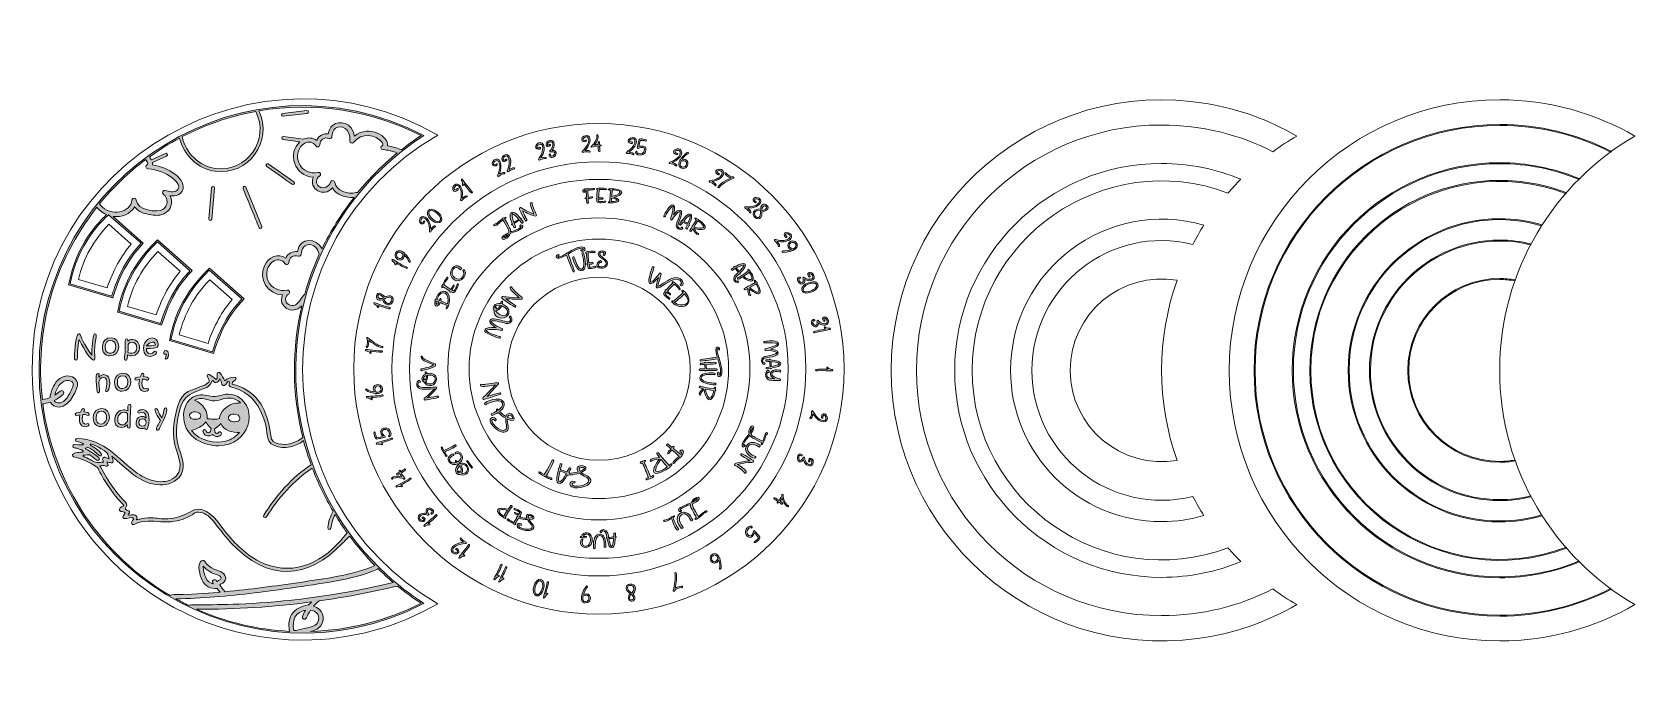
# Model space of a CAD drawing. Header units: inches. Extents: x 0.4 to 23.6, y -0.7 to 8.9.
import ezdxf

# ---------------------------------------------------------------- set-up
doc = ezdxf.new("R2010")
doc.units = ezdxf.units.IN
doc.header["$MEASUREMENT"] = 0
doc.layers.add('_U+0421_U+043B_U+043E_U+0439 1', color=7, linetype='Continuous')

msp = doc.modelspace()

# ---------------------------------------------------------------- hatches: boundary and pattern name
at = {"layer": '_U+0421_U+043B_U+043E_U+0439 1', "true_color": 0xffffff}
h = msp.add_hatch(color=7, dxfattribs=at)
h.dxf.hatch_style = 2
edge = h.paths.add_edge_path()
edge.add_spline(control_points=[(3.433, 3.501), (3.396, 3.494), (3.356, 3.5), (3.317, 3.486), (3.232, 3.454), (3.128, 3.372), (3.129, 3.275), (3.129, 3.275), (3.129, 3.274), (3.129, 3.274), (3.022, 3.25), (2.978, 3.279), (2.957, 3.272), (2.954, 3.274), (2.951, 3.275), (2.95, 3.275), (2.964, 3.358), (2.899, 3.493), (2.768, 3.539), (2.872, 3.596), (2.954, 3.54), (3.029, 3.533), (3.115, 3.525), (3.19, 3.575), (3.275, 3.571), (3.335, 3.568), (3.39, 3.543), (3.433, 3.501)], knot_values=[0, 0, 0, 0, 1, 1, 1, 2, 2, 2, 3, 3, 3, 4, 4, 4, 5, 5, 5, 6, 6, 6, 7, 7, 7, 8, 8, 8, 9, 9, 9, 9], degree=3, periodic=1)
edge = h.paths.add_edge_path()
edge.add_spline(control_points=[(2.328, 4.733), (2.479, 5.182), (2.689, 5.354), (2.732, 5.415), (2.732, 5.415), (2.231, 5.858), (2.231, 5.858), (2.231, 5.858), (2.15, 5.775), (2.15, 5.775), (1.719, 5.329), (1.676, 4.878), (1.653, 4.811), (1.653, 4.811), (2.29, 4.624), (2.29, 4.624), (2.29, 4.624), (2.328, 4.733), (2.328, 4.733)], knot_values=[0, 0, 0, 0, 1, 1, 1, 2, 2, 2, 3, 3, 3, 4, 4, 4, 5, 5, 5, 6, 6, 6, 6], degree=3, periodic=1)
edge = h.paths.add_edge_path()
edge.add_spline(control_points=[(1.676, 4.825), (1.697, 4.882), (1.743, 5.325), (2.164, 5.76), (2.164, 5.76), (2.231, 5.829), (2.231, 5.829), (2.231, 5.829), (2.701, 5.412), (2.701, 5.412), (2.665, 5.364), (2.456, 5.179), (2.306, 4.739), (2.306, 4.739), (2.275, 4.647), (2.275, 4.647), (2.275, 4.647), (1.676, 4.825), (1.676, 4.825)], knot_values=[0, 0, 0, 0, 1, 1, 1, 2, 2, 2, 3, 3, 3, 4, 4, 4, 5, 5, 5, 6, 6, 6, 6], degree=3, periodic=1)
edge = h.paths.add_edge_path()
edge.add_spline(control_points=[(1.426, 3.419), (1.281, 3.419), (1.283, 3.25), (1.329, 3.193), (1.382, 3.128), (1.536, 3.151), (1.536, 3.293), (1.536, 3.364), (1.496, 3.419), (1.426, 3.419)], knot_values=[0, 0, 0, 0, 0.013889, 0.013889, 0.013889, 0.027778, 0.027778, 0.027778, 0.041667, 0.041667, 0.041667, 0.041667], degree=3, periodic=0)
edge.add_line((1.426, 3.419), (1.426, 3.419))
edge = h.paths.add_edge_path()
edge.add_spline(control_points=[(1.472, 3.222), (1.437, 3.185), (1.343, 3.174), (1.343, 3.287), (1.343, 3.35), (1.369, 3.382), (1.421, 3.382), (1.508, 3.381), (1.51, 3.262), (1.472, 3.222)], knot_values=[0, 0, 0, 0, 0.013889, 0.013889, 0.013889, 0.027778, 0.027778, 0.027778, 0.041667, 0.041667, 0.041667, 0.041667], degree=3, periodic=0)
edge.add_line((1.472, 3.222), (1.472, 3.222))
edge = h.paths.add_edge_path()
edge.add_spline(control_points=[(3.394, 3.592), (3.254, 3.665), (3.157, 3.607), (3.096, 3.597), (3.012, 3.585), (2.936, 3.621), (2.854, 3.618), (2.683, 3.614), (2.594, 3.442), (2.61, 3.278), (2.635, 3.001), (2.904, 2.879), (3.115, 2.882), (3.568, 2.89), (3.694, 3.419), (3.394, 3.592)], knot_values=[0, 0, 0, 0, 0.013889, 0.013889, 0.013889, 0.027778, 0.027778, 0.027778, 0.041667, 0.041667, 0.041667, 0.055556, 0.055556, 0.055556, 0.069444, 0.069444, 0.069444, 0.069444], degree=3, periodic=0)
edge.add_line((3.394, 3.592), (3.394, 3.592))
edge = h.paths.add_edge_path()
edge.add_spline(control_points=[(2.696, 3.332), (2.696, 3.332), (2.696, 3.332), (2.696, 3.332), (2.713, 3.39), (2.843, 3.386), (2.856, 3.324), (2.868, 3.26), (2.769, 3.258), (2.731, 3.272), (2.706, 3.281), (2.69, 3.307), (2.696, 3.332)], knot_values=[0, 0, 0, 0, 0.013889, 0.013889, 0.013889, 0.027778, 0.027778, 0.027778, 0.041667, 0.041667, 0.041667, 0.055556, 0.055556, 0.055556, 0.055556], degree=3, periodic=0)
edge.add_line((2.696, 3.332), (2.696, 3.332))
edge = h.paths.add_edge_path()
edge.add_spline(control_points=[(3.219, 2.95), (3.219, 2.95), (3.219, 2.95), (3.219, 2.95), (3.065, 2.911), (2.839, 2.95), (2.725, 3.101), (2.792, 3.126), (2.889, 3.164), (2.931, 3.228), (2.932, 3.222), (2.949, 3.197), (2.969, 3.174), (2.979, 3.157), (2.992, 3.143), (3.007, 3.132), (3.014, 3.053), (2.939, 3.062), (2.936, 3.094), (2.933, 3.125), (2.886, 3.121), (2.889, 3.092), (2.894, 3.039), (2.94, 3.021), (2.989, 3.028), (3.003, 3.031), (3.015, 3.036), (3.025, 3.047), (3.049, 3.008), (3.142, 2.996), (3.157, 3.057), (3.164, 3.086), (3.118, 3.096), (3.111, 3.067), (3.108, 3.057), (3.092, 3.061), (3.086, 3.062), (3.067, 3.067), (3.058, 3.068), (3.058, 3.125), (3.085, 3.142), (3.133, 3.186), (3.146, 3.203), (3.19, 3.107), (3.315, 3.067), (3.419, 3.076), (3.367, 3.015), (3.297, 2.972), (3.219, 2.95)], knot_values=[0, 0, 0, 0, 0.013889, 0.013889, 0.013889, 0.027778, 0.027778, 0.027778, 0.041667, 0.041667, 0.041667, 0.055556, 0.055556, 0.055556, 0.069444, 0.069444, 0.069444, 0.083333, 0.083333, 0.083333, 0.097222, 0.097222, 0.097222, 0.111111, 0.111111, 0.111111, 0.125, 0.125, 0.125, 0.138889, 0.138889, 0.138889, 0.152778, 0.152778, 0.152778, 0.166667, 0.166667, 0.166667, 0.180556, 0.180556, 0.180556, 0.194444, 0.194444, 0.194444, 0.208333, 0.208333, 0.208333, 0.222222, 0.222222, 0.222222, 0.222222], degree=3, periodic=0)
edge.add_line((3.219, 2.95), (3.219, 2.95))
edge = h.paths.add_edge_path()
edge.add_spline(control_points=[(3.293, 3.238), (3.268, 3.247), (3.253, 3.274), (3.26, 3.3), (3.279, 3.36), (3.413, 3.35), (3.422, 3.286), (3.432, 3.221), (3.332, 3.222), (3.293, 3.238)], knot_values=[0, 0, 0, 0, 0.013889, 0.013889, 0.013889, 0.027778, 0.027778, 0.027778, 0.041667, 0.041667, 0.041667, 0.041667], degree=3, periodic=0)
edge.add_line((3.293, 3.238), (3.293, 3.238))
edge = h.paths.add_edge_path()
edge.add_spline(control_points=[(4.044, 7.685), (4.044, 7.685), (4.393, 7.725), (4.393, 7.725), (4.421, 7.728), (4.425, 7.686), (4.397, 7.683), (4.397, 7.683), (4.049, 7.643), (4.049, 7.643), (4.021, 7.64), (4.017, 7.682), (4.044, 7.685)], knot_values=[0, 0, 0, 0, 0.013889, 0.013889, 0.013889, 0.027778, 0.027778, 0.027778, 0.041667, 0.041667, 0.041667, 0.055556, 0.055556, 0.055556, 0.055556], degree=3, periodic=0)
edge.add_line((4.044, 7.685), (4.044, 7.685))
edge = h.paths.add_edge_path()
edge.add_spline(control_points=[(3.833, 6.954), (3.833, 6.954), (4.204, 6.694), (4.204, 6.694), (4.221, 6.683), (4.212, 6.657), (4.192, 6.657), (4.179, 6.657), (4.199, 6.649), (3.81, 6.919), (3.787, 6.936), (3.811, 6.969), (3.833, 6.954)], knot_values=[0, 0, 0, 0, 0.013889, 0.013889, 0.013889, 0.027778, 0.027778, 0.027778, 0.041667, 0.041667, 0.041667, 0.055556, 0.055556, 0.055556, 0.055556], degree=3, periodic=0)
edge.add_line((3.833, 6.954), (3.833, 6.954))
edge = h.paths.add_edge_path()
edge.add_spline(control_points=[(1.043, 3.337), (1.043, 3.353), (1.068, 3.362), (1.119, 3.368), (1.142, 3.439), (1.175, 3.421), (1.175, 3.401), (1.175, 3.394), (1.172, 3.387), (1.165, 3.371), (1.218, 3.369), (1.244, 3.357), (1.244, 3.336), (1.244, 3.331), (1.243, 3.328), (1.24, 3.324), (1.225, 3.306), (1.207, 3.34), (1.153, 3.333), (1.144, 3.299), (1.139, 3.244), (1.157, 3.215), (1.179, 3.179), (1.211, 3.204), (1.224, 3.204), (1.247, 3.204), (1.254, 3.156), (1.189, 3.156), (1.104, 3.156), (1.092, 3.246), (1.108, 3.328), (1.086, 3.325), (1.043, 3.31), (1.043, 3.337)], knot_values=[0, 0, 0, 0, 0.013889, 0.013889, 0.013889, 0.027778, 0.027778, 0.027778, 0.041667, 0.041667, 0.041667, 0.055556, 0.055556, 0.055556, 0.069444, 0.069444, 0.069444, 0.083333, 0.083333, 0.083333, 0.097222, 0.097222, 0.097222, 0.111111, 0.111111, 0.111111, 0.125, 0.125, 0.125, 0.138889, 0.138889, 0.138889, 0.152778, 0.152778, 0.152778, 0.152778], degree=3, periodic=0)
edge.add_line((1.043, 3.337), (1.043, 3.337))
edge = h.paths.add_edge_path()
edge.add_spline(control_points=[(1.539, 4.182), (1.715, 4.182), (1.706, 4.442), (1.56, 4.442), (1.415, 4.442), (1.415, 4.274), (1.463, 4.215), (1.482, 4.193), (1.507, 4.182), (1.539, 4.182)], knot_values=[0, 0, 0, 0, 0.013889, 0.013889, 0.013889, 0.027778, 0.027778, 0.027778, 0.041667, 0.041667, 0.041667, 0.041667], degree=3, periodic=0)
edge.add_line((1.539, 4.182), (1.539, 4.182))
edge = h.paths.add_edge_path()
edge.add_spline(control_points=[(1.554, 4.404), (1.64, 4.404), (1.644, 4.288), (1.606, 4.244), (1.572, 4.208), (1.476, 4.194), (1.476, 4.31), (1.476, 4.372), (1.501, 4.404), (1.554, 4.404)], knot_values=[0, 0, 0, 0, 0.013889, 0.013889, 0.013889, 0.027778, 0.027778, 0.027778, 0.041667, 0.041667, 0.041667, 0.041667], degree=3, periodic=0)
edge.add_line((1.554, 4.404), (1.554, 4.404))
edge = h.paths.add_edge_path()
edge.add_spline(control_points=[(3.468, 6.601), (3.458, 6.626), (3.496, 6.643), (3.507, 6.617), (3.507, 6.617), (3.738, 6.051), (3.738, 6.051), (3.743, 6.037), (3.733, 6.022), (3.718, 6.022), (3.692, 6.025), (3.708, 6.028), (3.468, 6.601)], knot_values=[0, 0, 0, 0, 0.013889, 0.013889, 0.013889, 0.027778, 0.027778, 0.027778, 0.041667, 0.041667, 0.041667, 0.055556, 0.055556, 0.055556, 0.055556], degree=3, periodic=0)
edge.add_line((3.468, 6.601), (3.468, 6.601))
edge = h.paths.add_edge_path()
edge.add_spline(control_points=[(2.975, 6.16), (2.975, 6.16), (3.014, 6.61), (3.014, 6.61), (3.017, 6.637), (3.058, 6.633), (3.056, 6.606), (3.056, 6.606), (3.017, 6.156), (3.017, 6.156), (3.015, 6.128), (2.974, 6.132), (2.975, 6.16)], knot_values=[0, 0, 0, 0, 0.013889, 0.013889, 0.013889, 0.027778, 0.027778, 0.027778, 0.041667, 0.041667, 0.041667, 0.055556, 0.055556, 0.055556, 0.055556], degree=3, periodic=0)
edge.add_line((2.975, 6.16), (2.975, 6.16))
edge = h.paths.add_edge_path()
edge.add_spline(control_points=[(2.403, 4.401), (2.403, 4.401), (3.04, 4.214), (3.04, 4.214), (3.065, 4.274), (3.149, 4.621), (3.404, 4.915), (3.404, 4.915), (3.483, 5.006), (3.483, 5.006), (3.483, 5.006), (2.982, 5.449), (2.982, 5.449), (2.982, 5.449), (2.901, 5.365), (2.901, 5.365), (2.468, 4.921), (2.426, 4.469), (2.403, 4.401)], knot_values=[0, 0, 0, 0, 0.013889, 0.013889, 0.013889, 0.027778, 0.027778, 0.027778, 0.041667, 0.041667, 0.041667, 0.055556, 0.055556, 0.055556, 0.069444, 0.069444, 0.069444, 0.083333, 0.083333, 0.083333, 0.083333], degree=3, periodic=0)
edge.add_line((2.403, 4.401), (2.403, 4.401))
edge = h.paths.add_edge_path()
edge.add_spline(control_points=[(2.914, 5.351), (2.914, 5.351), (2.981, 5.421), (2.981, 5.421), (2.981, 5.421), (3.451, 5.004), (3.451, 5.004), (3.451, 5.004), (3.386, 4.929), (3.386, 4.929), (3.132, 4.636), (3.047, 4.293), (3.025, 4.24), (3.025, 4.24), (2.426, 4.417), (2.426, 4.417), (2.447, 4.474), (2.493, 4.915), (2.914, 5.351)], knot_values=[0, 0, 0, 0, 0.013889, 0.013889, 0.013889, 0.027778, 0.027778, 0.027778, 0.041667, 0.041667, 0.041667, 0.055556, 0.055556, 0.055556, 0.069444, 0.069444, 0.069444, 0.083333, 0.083333, 0.083333, 0.083333], degree=3, periodic=0)
edge.add_line((2.914, 5.351), (2.914, 5.351))
edge = h.paths.add_edge_path()
edge.add_spline(control_points=[(4.812, 1.912), (4.804, 1.926), (4.788, 1.954), (4.785, 1.958), (3.672, 3.854), (4.297, 6.212), (6.082, 7.365), (3.521, 8.686), (0.519, 6.818), (0.519, 3.985), (0.519, 1.118), (3.568, -0.689), (6.067, 0.596), (6.067, 0.596), (6.083, 0.604), (6.083, 0.604), (6.014, 0.66), (5.343, 1.036), (4.812, 1.912)], knot_values=[0, 0, 0, 0, 0.013889, 0.013889, 0.013889, 0.027778, 0.027778, 0.027778, 0.041667, 0.041667, 0.041667, 0.055556, 0.055556, 0.055556, 0.069444, 0.069444, 0.069444, 0.083333, 0.083333, 0.083333, 0.083333], degree=3, periodic=0)
edge.add_line((4.812, 1.912), (4.812, 1.912))
edge = h.paths.add_edge_path()
edge.add_spline(control_points=[(4.453, 2.607), (4.174, 2.425), (3.939, 2.154), (3.767, 1.878), (3.75, 1.853), (3.793, 1.832), (3.808, 1.857), (3.978, 2.128), (4.203, 2.381), (4.469, 2.56), (4.553, 2.342), (4.653, 2.133), (4.771, 1.935), (4.729, 1.862), (4.703, 1.783), (4.693, 1.7), (4.69, 1.669), (4.736, 1.661), (4.739, 1.69), (4.746, 1.76), (4.767, 1.826), (4.799, 1.887), (4.854, 1.797), (4.913, 1.708), (4.975, 1.622), (4.94, 1.585), (4.892, 1.528), (4.885, 1.519), (4.574, 1.158), (4.142, 0.99), (3.707, 1.21), (3.492, 1.319), (3.322, 1.497), (3.176, 1.686), (3.082, 1.828), (2.925, 2.012), (2.764, 1.957), (2.717, 1.936), (2.553, 1.81), (2.283, 1.828), (2.206, 1.833), (2.165, 1.857), (1.978, 1.824), (1.965, 1.821), (1.931, 1.819), (1.922, 1.81), (1.967, 1.857), (1.901, 1.896), (1.849, 1.883), (1.839, 1.882), (1.799, 1.871), (1.807, 1.894), (1.811, 1.903), (1.821, 1.907), (1.825, 1.915), (1.836, 1.94), (1.803, 1.947), (1.787, 1.954), (1.749, 1.972), (1.783, 1.99), (1.787, 2.019), (1.793, 2.057), (1.753, 2.082), (1.731, 2.106), (1.539, 2.299), (1.408, 2.593), (1.4, 2.593), (1.429, 2.592), (1.446, 2.603), (1.483, 2.589), (1.501, 2.582), (1.524, 2.597), (1.515, 2.618), (1.515, 2.618), (1.501, 2.651), (1.501, 2.651), (1.521, 2.644), (1.542, 2.639), (1.563, 2.636), (1.581, 2.633), (1.594, 2.65), (1.589, 2.667), (1.583, 2.689), (1.576, 2.711), (1.571, 2.733), (1.781, 2.563), (1.972, 2.326), (2.263, 2.317), (2.381, 2.312), (2.512, 2.36), (2.574, 2.468), (2.646, 2.601), (2.567, 2.756), (2.529, 2.885), (2.482, 3.074), (2.512, 3.293), (2.575, 3.469), (2.64, 3.656), (2.843, 3.675), (2.943, 3.726), (3.024, 3.774), (3.011, 3.846), (3.042, 3.817), (3.049, 3.811), (3.05, 3.801), (3.058, 3.797), (3.086, 3.786), (3.112, 3.807), (3.121, 3.832), (3.125, 3.84), (3.135, 3.857), (3.143, 3.842), (3.156, 3.821), (3.151, 3.701), (3.222, 3.774), (3.231, 3.782), (3.247, 3.818), (3.262, 3.814), (3.292, 3.804), (3.238, 3.74), (3.286, 3.732), (3.468, 3.697), (3.632, 3.581), (3.721, 3.389), (3.862, 3.092), (3.778, 2.987), (3.875, 2.912), (3.994, 2.825), (4.193, 2.853), (4.296, 2.922), (4.311, 2.933), (4.326, 2.944), (4.342, 2.956), (4.374, 2.839), (4.41, 2.722), (4.453, 2.607)], knot_values=[0, 0, 0, 0, 0.013889, 0.013889, 0.013889, 0.027778, 0.027778, 0.027778, 0.041667, 0.041667, 0.041667, 0.055556, 0.055556, 0.055556, 0.069444, 0.069444, 0.069444, 0.083333, 0.083333, 0.083333, 0.097222, 0.097222, 0.097222, 0.111111, 0.111111, 0.111111, 0.125, 0.125, 0.125, 0.138889, 0.138889, 0.138889, 0.152778, 0.152778, 0.152778, 0.166667, 0.166667, 0.166667, 0.180556, 0.180556, 0.180556, 0.194444, 0.194444, 0.194444, 0.208333, 0.208333, 0.208333, 0.222222, 0.222222, 0.222222, 0.236111, 0.236111, 0.236111, 0.25, 0.25, 0.25, 0.263889, 0.263889, 0.263889, 0.277778, 0.277778, 0.277778, 0.291667, 0.291667, 0.291667, 0.305556, 0.305556, 0.305556, 0.319444, 0.319444, 0.319444, 0.333333, 0.333333, 0.333333, 0.347222, 0.347222, 0.347222, 0.361111, 0.361111, 0.361111, 0.375, 0.375, 0.375, 0.388889, 0.388889, 0.388889, 0.402778, 0.402778, 0.402778, 0.416667, 0.416667, 0.416667, 0.430556, 0.430556, 0.430556, 0.444444, 0.444444, 0.444444, 0.458333, 0.458333, 0.458333, 0.472222, 0.472222, 0.472222, 0.486111, 0.486111, 0.486111, 0.5, 0.5, 0.5, 0.513889, 0.513889, 0.513889, 0.527778, 0.527778, 0.527778, 0.541667, 0.541667, 0.541667, 0.555556, 0.555556, 0.555556, 0.569444, 0.569444, 0.569444, 0.583333, 0.583333, 0.583333, 0.597222, 0.597222, 0.597222, 0.611111, 0.611111, 0.611111, 0.625, 0.625, 0.625, 0.625], degree=3, periodic=0)
edge.add_line((4.453, 2.607), (4.453, 2.607))
edge = h.paths.add_edge_path()
edge.add_spline(control_points=[(1.151, 2.737), (1.151, 2.75), (1.219, 2.749), (1.232, 2.75), (1.236, 2.75), (1.239, 2.751), (1.242, 2.754), (1.281, 2.729), (1.317, 2.703), (1.353, 2.675), (1.376, 2.657), (1.407, 2.692), (1.383, 2.711), (1.215, 2.843), (1.179, 2.828), (1.193, 2.847), (1.204, 2.861), (1.236, 2.856), (1.251, 2.847), (1.343, 2.794), (1.372, 2.747), (1.4, 2.737), (1.437, 2.725), (1.421, 2.778), (1.386, 2.804), (1.286, 2.893), (1.264, 2.879), (1.258, 2.899), (1.249, 2.931), (1.408, 2.856), (1.494, 2.786), (1.515, 2.771), (1.512, 2.764), (1.532, 2.692), (1.512, 2.7), (1.481, 2.722), (1.46, 2.717), (1.419, 2.707), (1.444, 2.667), (1.453, 2.644), (1.411, 2.647), (1.375, 2.631), (1.336, 2.643), (1.336, 2.643), (1.335, 2.643), (1.335, 2.643), (1.256, 2.678), (1.275, 2.681), (1.182, 2.718), (1.178, 2.722), (1.151, 2.729), (1.151, 2.737)], knot_values=[0, 0, 0, 0, 0.013889, 0.013889, 0.013889, 0.027778, 0.027778, 0.027778, 0.041667, 0.041667, 0.041667, 0.055556, 0.055556, 0.055556, 0.069444, 0.069444, 0.069444, 0.083333, 0.083333, 0.083333, 0.097222, 0.097222, 0.097222, 0.111111, 0.111111, 0.111111, 0.125, 0.125, 0.125, 0.138889, 0.138889, 0.138889, 0.152778, 0.152778, 0.152778, 0.166667, 0.166667, 0.166667, 0.180556, 0.180556, 0.180556, 0.194444, 0.194444, 0.194444, 0.208333, 0.208333, 0.208333, 0.222222, 0.222222, 0.222222, 0.236111, 0.236111, 0.236111, 0.236111], degree=3, periodic=0)
edge.add_line((1.151, 2.737), (1.151, 2.737))
edge = h.paths.add_edge_path()
edge.add_spline(control_points=[(4.36, 5.075), (4.315, 5.024), (4.275, 4.942), (4.225, 4.918), (4.194, 4.904), (4.157, 4.907), (4.128, 4.924), (4.064, 4.96), (4.074, 5.047), (4.128, 5.075), (4.16, 5.092), (4.137, 5.14), (4.104, 5.132), (3.997, 5.106), (3.879, 5.16), (3.832, 5.261), (3.786, 5.361), (3.815, 5.497), (3.917, 5.553), (3.972, 5.582), (4.04, 5.571), (4.074, 5.515), (4.09, 5.489), (4.131, 5.5), (4.132, 5.531), (4.135, 5.601), (4.193, 5.647), (4.269, 5.621), (4.29, 5.614), (4.307, 5.632), (4.308, 5.651), (4.312, 5.686), (4.319, 5.725), (4.342, 5.753), (4.394, 5.817), (4.528, 5.8), (4.562, 5.667), (4.564, 5.66), (4.567, 5.656), (4.571, 5.653), (4.486, 5.465), (4.415, 5.272), (4.36, 5.075)], knot_values=[0, 0, 0, 0, 0.013889, 0.013889, 0.013889, 0.027778, 0.027778, 0.027778, 0.041667, 0.041667, 0.041667, 0.055556, 0.055556, 0.055556, 0.069444, 0.069444, 0.069444, 0.083333, 0.083333, 0.083333, 0.097222, 0.097222, 0.097222, 0.111111, 0.111111, 0.111111, 0.125, 0.125, 0.125, 0.138889, 0.138889, 0.138889, 0.152778, 0.152778, 0.152778, 0.166667, 0.166667, 0.166667, 0.180556, 0.180556, 0.180556, 0.194444, 0.194444, 0.194444, 0.194444], degree=3, periodic=0)
edge.add_line((4.36, 5.075), (4.36, 5.075))
edge = h.paths.add_edge_path()
edge.add_spline(control_points=[(5.125, 6.54), (5.119, 6.543), (5.113, 6.543), (5.106, 6.542), (4.981, 6.51), (4.811, 6.565), (4.796, 6.685), (4.792, 6.718), (4.746, 6.728), (4.735, 6.693), (4.711, 6.624), (4.633, 6.586), (4.568, 6.628), (4.515, 6.662), (4.518, 6.747), (4.574, 6.776), (4.606, 6.793), (4.583, 6.842), (4.55, 6.833), (4.443, 6.807), (4.325, 6.861), (4.278, 6.962), (4.232, 7.062), (4.261, 7.199), (4.362, 7.254), (4.418, 7.283), (4.486, 7.272), (4.519, 7.217), (4.536, 7.19), (4.576, 7.201), (4.578, 7.232), (4.581, 7.303), (4.639, 7.349), (4.715, 7.322), (4.736, 7.315), (4.753, 7.333), (4.754, 7.353), (4.758, 7.394), (4.768, 7.443), (4.804, 7.469), (4.885, 7.531), (5.032, 7.458), (5.012, 7.286), (5.01, 7.26), (5.05, 7.243), (5.065, 7.264), (5.183, 7.414), (5.394, 7.389), (5.479, 7.262), (5.485, 7.256), (5.5, 7.228), (5.483, 7.222), (5.449, 7.212), (5.457, 7.163), (5.492, 7.161), (5.562, 7.157), (5.632, 7.14), (5.696, 7.114), (5.489, 6.942), (5.297, 6.75), (5.125, 6.54)], knot_values=[0, 0, 0, 0, 0.013889, 0.013889, 0.013889, 0.027778, 0.027778, 0.027778, 0.041667, 0.041667, 0.041667, 0.055556, 0.055556, 0.055556, 0.069444, 0.069444, 0.069444, 0.083333, 0.083333, 0.083333, 0.097222, 0.097222, 0.097222, 0.111111, 0.111111, 0.111111, 0.125, 0.125, 0.125, 0.138889, 0.138889, 0.138889, 0.152778, 0.152778, 0.152778, 0.166667, 0.166667, 0.166667, 0.180556, 0.180556, 0.180556, 0.194444, 0.194444, 0.194444, 0.208333, 0.208333, 0.208333, 0.222222, 0.222222, 0.222222, 0.236111, 0.236111, 0.236111, 0.25, 0.25, 0.25, 0.263889, 0.263889, 0.263889, 0.277778, 0.277778, 0.277778, 0.277778], degree=3, periodic=0)
edge.add_line((5.125, 6.54), (5.125, 6.54))
edge = h.paths.add_edge_path()
edge.add_spline(control_points=[(3.651, 7.712), (3.86, 7.306), (3.524, 6.826), (3.067, 6.889), (2.835, 6.921), (2.639, 7.11), (2.587, 7.349), (2.917, 7.519), (3.274, 7.644), (3.651, 7.712)], knot_values=[0, 0, 0, 0, 0.013889, 0.013889, 0.013889, 0.027778, 0.027778, 0.027778, 0.041667, 0.041667, 0.041667, 0.041667], degree=3, periodic=0)
edge.add_line((3.651, 7.712), (3.651, 7.712))
edge = h.paths.add_edge_path()
edge.add_spline(control_points=[(2.062, 7.019), (2.064, 7.017), (2.111, 6.953), (2.086, 6.946), (2.051, 6.936), (2.06, 6.886), (2.094, 6.885), (2.361, 6.867), (2.622, 6.661), (2.514, 6.575), (2.465, 6.536), (2.396, 6.557), (2.343, 6.572), (2.312, 6.581), (2.286, 6.54), (2.319, 6.515), (2.392, 6.46), (2.385, 6.344), (2.308, 6.297), (2.226, 6.246), (1.935, 6.285), (1.925, 6.432), (1.922, 6.472), (1.867, 6.471), (1.862, 6.432), (1.844, 6.254), (1.564, 6.175), (1.399, 6.368), (1.396, 6.371), (1.393, 6.372), (1.39, 6.375), (1.588, 6.615), (1.814, 6.832), (2.062, 7.019)], knot_values=[0, 0, 0, 0, 0.013889, 0.013889, 0.013889, 0.027778, 0.027778, 0.027778, 0.041667, 0.041667, 0.041667, 0.055556, 0.055556, 0.055556, 0.069444, 0.069444, 0.069444, 0.083333, 0.083333, 0.083333, 0.097222, 0.097222, 0.097222, 0.111111, 0.111111, 0.111111, 0.125, 0.125, 0.125, 0.138889, 0.138889, 0.138889, 0.152778, 0.152778, 0.152778, 0.152778], degree=3, periodic=0)
edge.add_line((2.062, 7.019), (2.062, 7.019))
edge = h.paths.add_edge_path()
edge.add_spline(control_points=[(1.524, 6.221), (1.524, 6.221), (1.994, 5.808), (1.994, 5.808), (1.994, 5.808), (1.929, 5.733), (1.929, 5.733), (1.675, 5.44), (1.59, 5.097), (1.568, 5.044), (1.568, 5.044), (0.968, 5.221), (0.968, 5.221), (0.968, 5.221), (0.99, 5.314), (0.99, 5.314), (1.128, 5.894), (1.51, 6.2), (1.524, 6.221)], knot_values=[0, 0, 0, 0, 0.013889, 0.013889, 0.013889, 0.027778, 0.027778, 0.027778, 0.041667, 0.041667, 0.041667, 0.055556, 0.055556, 0.055556, 0.069444, 0.069444, 0.069444, 0.083333, 0.083333, 0.083333, 0.083333], degree=3, periodic=0)
edge.add_line((1.524, 6.221), (1.524, 6.221))
edge = h.paths.add_edge_path()
edge.add_spline(control_points=[(2.414, 0.717), (1.429, 1.296), (0.729, 2.307), (0.574, 3.488), (0.592, 3.489), (0.639, 3.499), (0.683, 3.514), (0.722, 3.426), (0.896, 3.369), (1.024, 3.624), (1.032, 3.64), (1.071, 3.718), (1.075, 3.749), (1.093, 3.862), (0.946, 3.943), (0.819, 3.854), (0.737, 3.796), (0.706, 3.699), (0.679, 3.604), (0.676, 3.596), (0.678, 3.587), (0.682, 3.582), (0.644, 3.567), (0.606, 3.556), (0.567, 3.55), (0.451, 4.549), (0.733, 5.54), (1.354, 6.328), (1.372, 6.301), (1.429, 6.251), (1.494, 6.224), (1.465, 6.185), (1.104, 5.883), (0.972, 5.318), (0.972, 5.318), (0.946, 5.206), (0.946, 5.206), (0.946, 5.206), (1.583, 5.018), (1.583, 5.018), (1.608, 5.078), (1.692, 5.425), (1.947, 5.719), (1.947, 5.719), (2.026, 5.81), (2.026, 5.81), (2.026, 5.81), (1.589, 6.197), (1.589, 6.197), (1.589, 6.197), (1.589, 6.197), (1.589, 6.197), (1.712, 6.181), (1.839, 6.226), (1.899, 6.337), (1.954, 6.257), (2.05, 6.232), (2.146, 6.218), (2.211, 6.208), (2.282, 6.206), (2.34, 6.242), (2.422, 6.29), (2.463, 6.399), (2.417, 6.493), (2.592, 6.472), (2.703, 6.642), (2.482, 6.807), (2.392, 6.875), (2.279, 6.924), (2.157, 6.94), (2.16, 6.951), (2.16, 6.962), (2.157, 6.974), (2.157, 6.974), (2.364, 7.069), (2.364, 7.069), (2.389, 7.081), (2.371, 7.119), (2.346, 7.107), (2.346, 7.107), (2.143, 7.012), (2.143, 7.012), (2.135, 7.028), (2.125, 7.042), (2.115, 7.056), (2.254, 7.156), (2.4, 7.247), (2.551, 7.329), (2.61, 7.079), (2.818, 6.882), (3.064, 6.849), (3.546, 6.782), (3.91, 7.282), (3.697, 7.721), (4.506, 7.858), (5.329, 7.728), (6.044, 7.364), (5.946, 7.3), (5.85, 7.231), (5.757, 7.157), (5.719, 7.176), (5.635, 7.206), (5.556, 7.217), (5.582, 7.349), (5.296, 7.529), (5.078, 7.358), (5.049, 7.55), (4.861, 7.594), (4.764, 7.512), (4.726, 7.481), (4.71, 7.436), (4.701, 7.389), (4.629, 7.399), (4.562, 7.364), (4.533, 7.294), (4.482, 7.333), (4.411, 7.343), (4.342, 7.31), (4.342, 7.31), (4.053, 7.35), (4.053, 7.35), (4.025, 7.354), (4.019, 7.312), (4.047, 7.308), (4.047, 7.308), (4.29, 7.275), (4.29, 7.275), (4.108, 7.112), (4.208, 6.775), (4.486, 6.764), (4.408, 6.594), (4.639, 6.462), (4.761, 6.608), (4.817, 6.504), (4.954, 6.46), (5.074, 6.471), (4.885, 6.229), (4.732, 5.981), (4.61, 5.726), (4.532, 5.892), (4.293, 5.903), (4.254, 5.687), (4.182, 5.697), (4.115, 5.664), (4.086, 5.593), (3.978, 5.675), (3.832, 5.607), (3.778, 5.483), (3.693, 5.293), (3.818, 5.071), (4.039, 5.061), (3.965, 4.901), (4.174, 4.758), (4.319, 4.904), (4.175, 4.293), (4.171, 3.647), (4.333, 3.003), (4.162, 2.865), (3.981, 2.892), (3.906, 2.943), (3.862, 2.983), (3.881, 3.006), (3.853, 3.14), (3.821, 3.279), (3.779, 3.418), (3.693, 3.533), (3.599, 3.656), (3.464, 3.74), (3.312, 3.774), (3.304, 3.815), (3.369, 3.822), (3.368, 3.853), (3.368, 3.865), (3.357, 3.876), (3.343, 3.875), (3.292, 3.874), (3.242, 3.854), (3.203, 3.819), (3.185, 3.86), (3.164, 3.897), (3.137, 3.932), (3.126, 3.947), (3.097, 3.944), (3.094, 3.924), (3.092, 3.893), (3.107, 3.862), (3.081, 3.839), (3.05, 3.865), (3.018, 3.889), (2.983, 3.911), (2.964, 3.924), (2.94, 3.894), (2.954, 3.876), (2.969, 3.856), (2.99, 3.828), (2.972, 3.803), (2.951, 3.779), (2.924, 3.761), (2.893, 3.751), (2.724, 3.679), (2.597, 3.689), (2.526, 3.458), (2.472, 3.285), (2.446, 3.097), (2.478, 2.917), (2.503, 2.776), (2.629, 2.578), (2.504, 2.447), (2.369, 2.306), (2.118, 2.36), (1.944, 2.483), (1.665, 2.683), (1.472, 2.979), (1.069, 2.989), (1.043, 2.989), (1.04, 2.944), (1.067, 2.943), (1.128, 2.936), (1.178, 2.901), (1.158, 2.897), (1.124, 2.894), (1.132, 2.897), (1.028, 2.899), (0.997, 2.899), (1.001, 2.853), (1.031, 2.851), (1.054, 2.85), (1.076, 2.844), (1.097, 2.835), (1.11, 2.829), (1.156, 2.819), (1.157, 2.803), (1.158, 2.775), (1.104, 2.803), (1.015, 2.768), (0.994, 2.76), (0.996, 2.728), (1.018, 2.724), (1.136, 2.694), (1.249, 2.646), (1.35, 2.578), (1.394, 2.549), (1.368, 2.517), (1.561, 2.24), (1.66, 2.1), (1.712, 2.061), (1.737, 2.032), (1.753, 2.008), (1.731, 2.003), (1.712, 1.999), (1.682, 1.992), (1.668, 1.947), (1.701, 1.933), (1.712, 1.929), (1.76, 1.931), (1.762, 1.915), (1.764, 1.906), (1.739, 1.872), (1.733, 1.864), (1.725, 1.847), (1.739, 1.828), (1.758, 1.831), (1.778, 1.824), (1.876, 1.864), (1.887, 1.831), (1.894, 1.808), (1.849, 1.794), (1.857, 1.765), (1.86, 1.749), (1.878, 1.739), (1.893, 1.747), (2.174, 1.879), (2.358, 1.669), (2.735, 1.886), (2.75, 1.899), (2.768, 1.91), (2.785, 1.919), (2.796, 1.922), (2.807, 1.924), (2.818, 1.922), (2.996, 1.921), (3.071, 1.721), (3.292, 1.482), (3.822, 0.907), (4.414, 0.956), (4.899, 1.467), (4.91, 1.478), (4.972, 1.538), (5.01, 1.578), (5.122, 1.426), (5.244, 1.285), (5.376, 1.15), (5.031, 1.007), (4.654, 0.963), (4.288, 0.908), (3.929, 0.856), (3.571, 0.807), (3.21, 0.774), (3.124, 0.879), (3.139, 0.858), (3.135, 0.872), (3.132, 0.882), (3.167, 0.894), (3.174, 0.899), (3.246, 0.942), (3.224, 1.029), (3.143, 1.064), (3.107, 1.079), (2.999, 1.1), (2.914, 1.211), (2.882, 1.253), (2.815, 1.204), (2.835, 1.082), (2.842, 1.033), (2.854, 0.983), (2.876, 0.939), (2.917, 0.857), (3.004, 0.811), (3.093, 0.819), (3.107, 0.801), (3.121, 0.785), (3.136, 0.767), (3.128, 0.765), (3.118, 0.765), (3.11, 0.764), (2.453, 0.712), (2.435, 0.747), (2.414, 0.717)], knot_values=[0, 0, 0, 0, 0.013889, 0.013889, 0.013889, 0.027778, 0.027778, 0.027778, 0.041667, 0.041667, 0.041667, 0.055556, 0.055556, 0.055556, 0.069444, 0.069444, 0.069444, 0.083333, 0.083333, 0.083333, 0.097222, 0.097222, 0.097222, 0.111111, 0.111111, 0.111111, 0.125, 0.125, 0.125, 0.138889, 0.138889, 0.138889, 0.152778, 0.152778, 0.152778, 0.166667, 0.166667, 0.166667, 0.180556, 0.180556, 0.180556, 0.194444, 0.194444, 0.194444, 0.208333, 0.208333, 0.208333, 0.222222, 0.222222, 0.222222, 0.236111, 0.236111, 0.236111, 0.25, 0.25, 0.25, 0.263889, 0.263889, 0.263889, 0.277778, 0.277778, 0.277778, 0.291667, 0.291667, 0.291667, 0.305556, 0.305556, 0.305556, 0.319444, 0.319444, 0.319444, 0.333333, 0.333333, 0.333333, 0.347222, 0.347222, 0.347222, 0.361111, 0.361111, 0.361111, 0.375, 0.375, 0.375, 0.388889, 0.388889, 0.388889, 0.402778, 0.402778, 0.402778, 0.416667, 0.416667, 0.416667, 0.430556, 0.430556, 0.430556, 0.444444, 0.444444, 0.444444, 0.458333, 0.458333, 0.458333, 0.472222, 0.472222, 0.472222, 0.486111, 0.486111, 0.486111, 0.5, 0.5, 0.5, 0.513889, 0.513889, 0.513889, 0.527778, 0.527778, 0.527778, 0.541667, 0.541667, 0.541667, 0.555556, 0.555556, 0.555556, 0.569444, 0.569444, 0.569444, 0.583333, 0.583333, 0.583333, 0.597222, 0.597222, 0.597222, 0.611111, 0.611111, 0.611111, 0.625, 0.625, 0.625, 0.638889, 0.638889, 0.638889, 0.652778, 0.652778, 0.652778, 0.666667, 0.666667, 0.666667, 0.680556, 0.680556, 0.680556, 0.694444, 0.694444, 0.694444, 0.708333, 0.708333, 0.708333, 0.722222, 0.722222, 0.722222, 0.736111, 0.736111, 0.736111, 0.75, 0.75, 0.75, 0.763889, 0.763889, 0.763889, 0.777778, 0.777778, 0.777778, 0.791667, 0.791667, 0.791667, 0.805556, 0.805556, 0.805556, 0.819444, 0.819444, 0.819444, 0.833333, 0.833333, 0.833333, 0.847222, 0.847222, 0.847222, 0.861111, 0.861111, 0.861111, 0.875, 0.875, 0.875, 0.888889, 0.888889, 0.888889, 0.902778, 0.902778, 0.902778, 0.916667, 0.916667, 0.916667, 0.930556, 0.930556, 0.930556, 0.944444, 0.944444, 0.944444, 0.958333, 0.958333, 0.958333, 0.972222, 0.972222, 0.972222, 0.986111, 0.986111, 0.986111, 1, 1, 1, 1.013889, 1.013889, 1.013889, 1.027778, 1.027778, 1.027778, 1.041667, 1.041667, 1.041667, 1.055556, 1.055556, 1.055556, 1.069444, 1.069444, 1.069444, 1.083333, 1.083333, 1.083333, 1.097222, 1.097222, 1.097222, 1.111111, 1.111111, 1.111111, 1.125, 1.125, 1.125, 1.138889, 1.138889, 1.138889, 1.152778, 1.152778, 1.152778, 1.166667, 1.166667, 1.166667, 1.180556, 1.180556, 1.180556, 1.194444, 1.194444, 1.194444, 1.208333, 1.208333, 1.208333, 1.222222, 1.222222, 1.222222, 1.236111, 1.236111, 1.236111, 1.25, 1.25, 1.25, 1.263889, 1.263889, 1.263889, 1.277778, 1.277778, 1.277778, 1.291667, 1.291667, 1.291667, 1.305556, 1.305556, 1.305556, 1.319444, 1.319444, 1.319444, 1.333333, 1.333333, 1.333333, 1.347222, 1.347222, 1.347222, 1.361111, 1.361111, 1.361111, 1.375, 1.375, 1.375, 1.388889, 1.388889, 1.388889, 1.402778, 1.402778, 1.402778, 1.416667, 1.416667, 1.416667, 1.430556, 1.430556, 1.430556, 1.444444, 1.444444, 1.444444, 1.458333, 1.458333, 1.458333, 1.472222, 1.472222, 1.472222, 1.486111, 1.486111, 1.486111, 1.5, 1.5, 1.5, 1.513889, 1.513889, 1.513889, 1.513889], degree=3, periodic=0)
edge.add_line((2.414, 0.717), (2.414, 0.717))
edge = h.paths.add_edge_path()
edge.add_spline(control_points=[(0.824, 3.672), (0.8, 3.65), (0.775, 3.631), (0.747, 3.614), (0.762, 3.669), (0.782, 3.725), (0.819, 3.768), (0.904, 3.864), (1.006, 3.829), (1.014, 3.772), (1.018, 3.743), (0.996, 3.708), (0.983, 3.683), (0.957, 3.626), (0.925, 3.561), (0.871, 3.524), (0.811, 3.483), (0.758, 3.501), (0.74, 3.536), (0.786, 3.56), (0.829, 3.59), (0.868, 3.625), (0.897, 3.656), (0.853, 3.7), (0.824, 3.672)], knot_values=[0, 0, 0, 0, 0.013889, 0.013889, 0.013889, 0.027778, 0.027778, 0.027778, 0.041667, 0.041667, 0.041667, 0.055556, 0.055556, 0.055556, 0.069444, 0.069444, 0.069444, 0.083333, 0.083333, 0.083333, 0.097222, 0.097222, 0.097222, 0.111111, 0.111111, 0.111111, 0.111111], degree=3, periodic=0)
edge.add_line((0.824, 3.672), (0.824, 3.672))
edge = h.paths.add_edge_path()
edge.add_spline(control_points=[(3.04, 0.885), (2.993, 0.894), (2.951, 0.928), (2.931, 0.972), (2.912, 1.008), (2.889, 1.104), (2.894, 1.142), (3.012, 1.017), (3.115, 1.025), (3.144, 0.992), (3.179, 0.953), (3.117, 0.947), (3.092, 0.921), (3.087, 0.926), (3.083, 0.932), (3.079, 0.938), (3.069, 0.95), (3.046, 0.949), (3.035, 0.938), (3.018, 0.918), (3.026, 0.901), (3.04, 0.885)], knot_values=[0, 0, 0, 0, 0.013889, 0.013889, 0.013889, 0.027778, 0.027778, 0.027778, 0.041667, 0.041667, 0.041667, 0.055556, 0.055556, 0.055556, 0.069444, 0.069444, 0.069444, 0.083333, 0.083333, 0.083333, 0.097222, 0.097222, 0.097222, 0.097222], degree=3, periodic=0)
edge.add_line((3.04, 0.885), (3.04, 0.885))
edge = h.paths.add_edge_path()
edge.add_spline(control_points=[(2.683, 0.574), (2.621, 0.604), (2.56, 0.636), (2.499, 0.669), (2.867, 0.681), (3.256, 0.71), (3.632, 0.756), (3.924, 0.79), (4.562, 0.882), (4.796, 0.925), (5.003, 0.963), (5.208, 1.013), (5.404, 1.094), (5.411, 1.097), (5.417, 1.101), (5.421, 1.107), (5.492, 1.038), (5.565, 0.971), (5.64, 0.907), (3.864, 0.487), (2.717, 0.618), (2.683, 0.574)], knot_values=[0, 0, 0, 0, 0.013889, 0.013889, 0.013889, 0.027778, 0.027778, 0.027778, 0.041667, 0.041667, 0.041667, 0.055556, 0.055556, 0.055556, 0.069444, 0.069444, 0.069444, 0.083333, 0.083333, 0.083333, 0.097222, 0.097222, 0.097222, 0.097222], degree=3, periodic=0)
edge.add_line((2.683, 0.574), (2.683, 0.574))
edge = h.paths.add_edge_path()
edge.add_spline(control_points=[(4.143, 0.201), (3.665, 0.225), (3.211, 0.336), (2.796, 0.521), (3.364, 0.518), (3.911, 0.553), (4.458, 0.625), (4.446, 0.611), (4.433, 0.597), (4.421, 0.582), (4.417, 0.583), (4.411, 0.583), (4.406, 0.582), (4.317, 0.56), (4.221, 0.529), (4.171, 0.446), (4.125, 0.372), (4.124, 0.25), (4.143, 0.201)], knot_values=[0, 0, 0, 0, 0.013889, 0.013889, 0.013889, 0.027778, 0.027778, 0.027778, 0.041667, 0.041667, 0.041667, 0.055556, 0.055556, 0.055556, 0.069444, 0.069444, 0.069444, 0.083333, 0.083333, 0.083333, 0.083333], degree=3, periodic=0)
edge.add_line((4.143, 0.201), (4.143, 0.201))
edge = h.paths.add_edge_path()
edge.add_spline(control_points=[(4.332, 0.237), (4.203, 0.208), (4.203, 0.199), (4.197, 0.243), (4.192, 0.282), (4.194, 0.356), (4.219, 0.404), (4.25, 0.464), (4.311, 0.49), (4.372, 0.508), (4.354, 0.478), (4.339, 0.446), (4.326, 0.412), (4.314, 0.381), (4.369, 0.351), (4.386, 0.396), (4.401, 0.435), (4.421, 0.472), (4.444, 0.507), (4.539, 0.504), (4.597, 0.41), (4.546, 0.325), (4.51, 0.268), (4.44, 0.263), (4.332, 0.237)], knot_values=[0, 0, 0, 0, 0.013889, 0.013889, 0.013889, 0.027778, 0.027778, 0.027778, 0.041667, 0.041667, 0.041667, 0.055556, 0.055556, 0.055556, 0.069444, 0.069444, 0.069444, 0.083333, 0.083333, 0.083333, 0.097222, 0.097222, 0.097222, 0.111111, 0.111111, 0.111111, 0.111111], degree=3, periodic=0)
edge.add_line((4.332, 0.237), (4.332, 0.237))
edge = h.paths.add_edge_path()
edge.add_spline(control_points=[(4.44, 0.199), (4.496, 0.212), (4.549, 0.226), (4.587, 0.276), (4.672, 0.386), (4.613, 0.532), (4.488, 0.564), (4.511, 0.592), (4.539, 0.617), (4.568, 0.64), (4.94, 0.693), (5.306, 0.761), (5.7, 0.856), (5.81, 0.767), (5.924, 0.683), (6.042, 0.606), (5.546, 0.356), (4.996, 0.215), (4.44, 0.199)], knot_values=[0, 0, 0, 0, 0.013889, 0.013889, 0.013889, 0.027778, 0.027778, 0.027778, 0.041667, 0.041667, 0.041667, 0.055556, 0.055556, 0.055556, 0.069444, 0.069444, 0.069444, 0.083333, 0.083333, 0.083333, 0.083333], degree=3, periodic=0)
edge.add_line((4.44, 0.199), (4.44, 0.199))
edge = h.paths.add_edge_path()
edge.add_spline(control_points=[(1.344, 3.865), (1.344, 3.907), (1.353, 3.928), (1.368, 3.928), (1.374, 3.928), (1.378, 3.926), (1.382, 3.922), (1.393, 3.912), (1.385, 3.908), (1.382, 3.868), (1.403, 3.896), (1.426, 3.91), (1.456, 3.91), (1.588, 3.91), (1.536, 3.664), (1.5, 3.664), (1.49, 3.664), (1.481, 3.671), (1.481, 3.681), (1.481, 3.682), (1.54, 3.871), (1.45, 3.871), (1.408, 3.871), (1.385, 3.835), (1.385, 3.792), (1.385, 3.738), (1.415, 3.649), (1.376, 3.649), (1.363, 3.649), (1.36, 3.654), (1.357, 3.668), (1.358, 3.717), (1.344, 3.808), (1.344, 3.865)], knot_values=[0, 0, 0, 0, 0.013889, 0.013889, 0.013889, 0.027778, 0.027778, 0.027778, 0.041667, 0.041667, 0.041667, 0.055556, 0.055556, 0.055556, 0.069444, 0.069444, 0.069444, 0.083333, 0.083333, 0.083333, 0.097222, 0.097222, 0.097222, 0.111111, 0.111111, 0.111111, 0.125, 0.125, 0.125, 0.138889, 0.138889, 0.138889, 0.152778, 0.152778, 0.152778, 0.152778], degree=3, periodic=0)
edge.add_line((1.344, 3.865), (1.344, 3.865))
edge = h.paths.add_edge_path()
edge.add_spline(control_points=[(1.715, 3.671), (1.89, 3.671), (1.883, 3.931), (1.736, 3.931), (1.592, 3.931), (1.592, 3.762), (1.639, 3.704), (1.657, 3.682), (1.682, 3.671), (1.715, 3.671)], knot_values=[0, 0, 0, 0, 0.013889, 0.013889, 0.013889, 0.027778, 0.027778, 0.027778, 0.041667, 0.041667, 0.041667, 0.041667], degree=3, periodic=0)
edge.add_line((1.715, 3.671), (1.715, 3.671))
edge = h.paths.add_edge_path()
edge.add_spline(control_points=[(1.729, 3.893), (1.779, 3.893), (1.804, 3.854), (1.804, 3.804), (1.804, 3.7), (1.7, 3.689), (1.668, 3.732), (1.657, 3.747), (1.651, 3.769), (1.651, 3.799), (1.651, 3.861), (1.676, 3.893), (1.729, 3.893)], knot_values=[0, 0, 0, 0, 0.013889, 0.013889, 0.013889, 0.027778, 0.027778, 0.027778, 0.041667, 0.041667, 0.041667, 0.055556, 0.055556, 0.055556, 0.055556], degree=3, periodic=0)
edge.add_line((1.729, 3.893), (1.729, 3.893))
edge = h.paths.add_edge_path()
edge.add_spline(control_points=[(1.1, 4.418), (1.071, 4.31), (1.076, 4.16), (1.072, 4.139), (1.068, 4.113), (1.039, 4.111), (1.032, 4.14), (1.021, 4.197), (1.051, 4.436), (1.074, 4.481), (1.083, 4.501), (1.104, 4.507), (1.114, 4.488), (1.119, 4.482), (1.171, 4.328), (1.282, 4.193), (1.282, 4.194), (1.281, 4.329), (1.301, 4.451), (1.304, 4.469), (1.31, 4.501), (1.328, 4.501), (1.379, 4.501), (1.31, 4.394), (1.325, 4.179), (1.326, 4.151), (1.332, 4.121), (1.304, 4.121), (1.247, 4.121), (1.124, 4.367), (1.1, 4.418)], knot_values=[0, 0, 0, 0, 0.013889, 0.013889, 0.013889, 0.027778, 0.027778, 0.027778, 0.041667, 0.041667, 0.041667, 0.055556, 0.055556, 0.055556, 0.069444, 0.069444, 0.069444, 0.083333, 0.083333, 0.083333, 0.097222, 0.097222, 0.097222, 0.111111, 0.111111, 0.111111, 0.125, 0.125, 0.125, 0.138889, 0.138889, 0.138889, 0.138889], degree=3, periodic=0)
edge.add_line((1.1, 4.418), (1.1, 4.418))
edge = h.paths.add_edge_path()
edge.add_spline(control_points=[(1.868, 4.417), (1.842, 4.417), (1.821, 4.408), (1.804, 4.393), (1.803, 4.399), (1.81, 4.425), (1.783, 4.425), (1.746, 4.425), (1.781, 4.357), (1.756, 4.162), (1.753, 4.144), (1.753, 4.135), (1.753, 4.136), (1.753, 4.118), (1.783, 4.106), (1.792, 4.136), (1.793, 4.143), (1.796, 4.164), (1.799, 4.196), (1.817, 4.187), (1.836, 4.183), (1.856, 4.183), (2.015, 4.182), (2.004, 4.417), (1.868, 4.417)], knot_values=[0, 0, 0, 0, 0.013889, 0.013889, 0.013889, 0.027778, 0.027778, 0.027778, 0.041667, 0.041667, 0.041667, 0.055556, 0.055556, 0.055556, 0.069444, 0.069444, 0.069444, 0.083333, 0.083333, 0.083333, 0.097222, 0.097222, 0.097222, 0.111111, 0.111111, 0.111111, 0.111111], degree=3, periodic=0)
edge.add_line((1.868, 4.417), (1.868, 4.417))
edge = h.paths.add_edge_path()
edge.add_spline(control_points=[(1.912, 4.24), (1.886, 4.212), (1.839, 4.215), (1.804, 4.232), (1.807, 4.292), (1.807, 4.335), (1.807, 4.347), (1.814, 4.368), (1.835, 4.378), (1.867, 4.378), (1.942, 4.379), (1.944, 4.275), (1.912, 4.24)], knot_values=[0, 0, 0, 0, 0.013889, 0.013889, 0.013889, 0.027778, 0.027778, 0.027778, 0.041667, 0.041667, 0.041667, 0.055556, 0.055556, 0.055556, 0.055556], degree=3, periodic=0)
edge.add_line((1.912, 4.24), (1.912, 4.24))
edge = h.paths.add_edge_path()
edge.add_spline(control_points=[(2.393, 4.206), (2.393, 4.14), (2.342, 4.115), (2.342, 4.147), (2.342, 4.158), (2.364, 4.179), (2.361, 4.204), (2.361, 4.206), (2.361, 4.207), (2.361, 4.207), (2.34, 4.199), (2.322, 4.206), (2.322, 4.232), (2.321, 4.271), (2.393, 4.275), (2.393, 4.206)], knot_values=[0, 0, 0, 0, 0.013889, 0.013889, 0.013889, 0.027778, 0.027778, 0.027778, 0.041667, 0.041667, 0.041667, 0.055556, 0.055556, 0.055556, 0.069444, 0.069444, 0.069444, 0.069444], degree=3, periodic=0)
edge.add_line((2.393, 4.206), (2.393, 4.206))
edge = h.paths.add_edge_path()
edge.add_spline(control_points=[(1.828, 3.479), (1.799, 3.479), (1.803, 3.439), (1.801, 3.389), (1.782, 3.397), (1.762, 3.401), (1.744, 3.401), (1.585, 3.401), (1.565, 3.147), (1.706, 3.147), (1.74, 3.147), (1.769, 3.16), (1.796, 3.186), (1.794, 3.165), (1.796, 3.139), (1.817, 3.139), (1.842, 3.139), (1.836, 3.174), (1.836, 3.215), (1.836, 3.456), (1.86, 3.479), (1.828, 3.479)], knot_values=[0, 0, 0, 0, 0.013889, 0.013889, 0.013889, 0.027778, 0.027778, 0.027778, 0.041667, 0.041667, 0.041667, 0.055556, 0.055556, 0.055556, 0.069444, 0.069444, 0.069444, 0.083333, 0.083333, 0.083333, 0.097222, 0.097222, 0.097222, 0.097222], degree=3, periodic=0)
edge.add_line((1.828, 3.479), (1.828, 3.479))
edge = h.paths.add_edge_path()
edge.add_spline(control_points=[(1.797, 3.235), (1.785, 3.232), (1.781, 3.222), (1.772, 3.208), (1.742, 3.169), (1.656, 3.169), (1.656, 3.257), (1.656, 3.358), (1.736, 3.389), (1.8, 3.349), (1.797, 3.311), (1.797, 3.274), (1.797, 3.235)], knot_values=[0, 0, 0, 0, 0.013889, 0.013889, 0.013889, 0.027778, 0.027778, 0.027778, 0.041667, 0.041667, 0.041667, 0.055556, 0.055556, 0.055556, 0.055556], degree=3, periodic=0)
edge.add_line((1.797, 3.235), (1.797, 3.235))
edge = h.paths.add_edge_path()
edge.add_spline(control_points=[(1.904, 3.849), (1.904, 3.864), (1.929, 3.874), (1.981, 3.879), (2.003, 3.95), (2.036, 3.932), (2.036, 3.912), (2.036, 3.906), (2.033, 3.899), (2.026, 3.882), (2.129, 3.878), (2.11, 3.829), (2.09, 3.829), (2.076, 3.829), (2.057, 3.85), (2.014, 3.844), (2.006, 3.81), (2, 3.756), (2.018, 3.726), (2.04, 3.69), (2.072, 3.715), (2.085, 3.715), (2.108, 3.715), (2.115, 3.667), (2.05, 3.667), (1.965, 3.667), (1.953, 3.757), (1.969, 3.839), (1.946, 3.836), (1.904, 3.821), (1.904, 3.849)], knot_values=[0, 0, 0, 0, 0.013889, 0.013889, 0.013889, 0.027778, 0.027778, 0.027778, 0.041667, 0.041667, 0.041667, 0.055556, 0.055556, 0.055556, 0.069444, 0.069444, 0.069444, 0.083333, 0.083333, 0.083333, 0.097222, 0.097222, 0.097222, 0.111111, 0.111111, 0.111111, 0.125, 0.125, 0.125, 0.138889, 0.138889, 0.138889, 0.138889], degree=3, periodic=0)
edge.add_line((1.904, 3.849), (1.904, 3.849))
edge = h.paths.add_edge_path()
edge.add_spline(control_points=[(2.365, 3.406), (2.365, 3.328), (2.279, 3.172), (2.254, 3.122), (2.243, 3.103), (2.229, 3.103), (2.221, 3.112), (2.206, 3.128), (2.218, 3.147), (2.276, 3.247), (2.246, 3.29), (2.158, 3.419), (2.211, 3.419), (2.237, 3.419), (2.24, 3.361), (2.294, 3.285), (2.315, 3.34), (2.321, 3.381), (2.329, 3.413), (2.336, 3.439), (2.365, 3.438), (2.365, 3.406)], knot_values=[0, 0, 0, 0, 0.013889, 0.013889, 0.013889, 0.027778, 0.027778, 0.027778, 0.041667, 0.041667, 0.041667, 0.055556, 0.055556, 0.055556, 0.069444, 0.069444, 0.069444, 0.083333, 0.083333, 0.083333, 0.097222, 0.097222, 0.097222, 0.097222], degree=3, periodic=0)
edge.add_line((2.365, 3.406), (2.365, 3.406))
edge = h.paths.add_edge_path()
edge.add_spline(control_points=[(2.21, 4.243), (2.183, 4.271), (2.175, 4.211), (2.129, 4.211), (2.09, 4.211), (2.071, 4.238), (2.071, 4.289), (2.142, 4.282), (2.221, 4.303), (2.228, 4.308), (2.256, 4.328), (2.242, 4.385), (2.217, 4.411), (2.15, 4.481), (2.031, 4.418), (2.031, 4.288), (2.029, 4.093), (2.257, 4.194), (2.21, 4.243)], knot_values=[0, 0, 0, 0, 0.013889, 0.013889, 0.013889, 0.027778, 0.027778, 0.027778, 0.041667, 0.041667, 0.041667, 0.055556, 0.055556, 0.055556, 0.069444, 0.069444, 0.069444, 0.083333, 0.083333, 0.083333, 0.083333], degree=3, periodic=0)
edge.add_line((2.21, 4.243), (2.21, 4.243))
edge = h.paths.add_edge_path()
edge.add_spline(control_points=[(2.201, 4.339), (2.16, 4.329), (2.117, 4.322), (2.074, 4.326), (2.081, 4.351), (2.197, 4.426), (2.201, 4.339)], knot_values=[0, 0, 0, 0, 0.013889, 0.013889, 0.013889, 0.027778, 0.027778, 0.027778, 0.027778], degree=3, periodic=0)
edge.add_line((2.201, 4.339), (2.201, 4.339))
edge = h.paths.add_edge_path()
edge.add_spline(control_points=[(1.951, 3.357), (1.961, 3.347), (1.969, 3.351), (1.982, 3.358), (2.019, 3.378), (2.065, 3.364), (2.069, 3.283), (2.024, 3.328), (1.922, 3.311), (1.922, 3.217), (1.922, 3.135), (1.999, 3.114), (2.05, 3.142), (2.047, 3.129), (2.051, 3.117), (2.067, 3.117), (2.078, 3.117), (2.086, 3.126), (2.092, 3.147), (2.182, 3.493), (1.903, 3.407), (1.951, 3.357)], knot_values=[0, 0, 0, 0, 0.013889, 0.013889, 0.013889, 0.027778, 0.027778, 0.027778, 0.041667, 0.041667, 0.041667, 0.055556, 0.055556, 0.055556, 0.069444, 0.069444, 0.069444, 0.083333, 0.083333, 0.083333, 0.097222, 0.097222, 0.097222, 0.097222], degree=3, periodic=0)
edge.add_line((1.951, 3.357), (1.951, 3.357))
edge = h.paths.add_edge_path()
edge.add_spline(control_points=[(2.017, 3.167), (1.981, 3.167), (1.964, 3.185), (1.964, 3.219), (1.964, 3.254), (1.982, 3.272), (2.018, 3.272), (2.051, 3.272), (2.067, 3.254), (2.067, 3.219), (2.067, 3.188), (2.049, 3.167), (2.017, 3.167)], knot_values=[0, 0, 0, 0, 0.013889, 0.013889, 0.013889, 0.027778, 0.027778, 0.027778, 0.041667, 0.041667, 0.041667, 0.055556, 0.055556, 0.055556, 0.055556], degree=3, periodic=0)
edge.add_line((2.017, 3.167), (2.017, 3.167))
h = msp.add_hatch(color=7, dxfattribs=at)
h.dxf.hatch_style = 2
edge = h.paths.add_edge_path()
edge.add_spline(control_points=[(22.778, 1.215), (22.789, 1.204), (22.787, 1.206), (22.787, 1.206), (22.422, 1.054), (22.033, 0.975), (21.636, 0.975), (19.983, 0.975), (18.637, 2.319), (18.637, 3.974), (18.637, 5.628), (19.982, 6.972), (21.636, 6.972), (22.033, 6.972), (22.422, 6.893), (22.787, 6.742), (22.787, 6.742), (22.778, 6.732), (22.778, 6.732), (22.415, 6.882), (22.032, 6.958), (21.638, 6.958), (19.992, 6.958), (18.653, 5.619), (18.653, 3.974), (18.653, 2.328), (19.992, 0.989), (21.638, 0.989), (22.031, 0.988), (22.415, 1.064), (22.778, 1.215)], knot_values=[0, 0, 0, 0, 0.013889, 0.013889, 0.013889, 0.027778, 0.027778, 0.027778, 0.041667, 0.041667, 0.041667, 0.055556, 0.055556, 0.055556, 0.069444, 0.069444, 0.069444, 0.083333, 0.083333, 0.083333, 0.097222, 0.097222, 0.097222, 0.111111, 0.111111, 0.111111, 0.125, 0.125, 0.125, 0.138889, 0.138889, 0.138889, 0.138889], degree=3, periodic=0)
edge.add_line((22.778, 1.215), (22.778, 1.215))
edge = h.paths.add_edge_path()
edge.add_spline(control_points=[(21.636, 7.524), (19.678, 7.524), (18.085, 5.931), (18.085, 3.972), (18.085, 2.014), (19.678, 0.421), (21.636, 0.421), (22.203, 0.421), (22.749, 0.553), (23.251, 0.81), (23.251, 0.81), (23.239, 0.818), (23.239, 0.819), (22.739, 0.565), (22.2, 0.435), (21.636, 0.435), (19.685, 0.435), (18.099, 2.022), (18.099, 3.972), (18.099, 5.924), (19.686, 7.51), (21.636, 7.51), (22.2, 7.51), (22.739, 7.381), (23.239, 7.125), (23.239, 7.125), (23.251, 7.135), (23.251, 7.135), (22.749, 7.393), (22.203, 7.524), (21.636, 7.524)], knot_values=[0, 0, 0, 0, 0.013889, 0.013889, 0.013889, 0.027778, 0.027778, 0.027778, 0.041667, 0.041667, 0.041667, 0.055556, 0.055556, 0.055556, 0.069444, 0.069444, 0.069444, 0.083333, 0.083333, 0.083333, 0.097222, 0.097222, 0.097222, 0.111111, 0.111111, 0.111111, 0.125, 0.125, 0.125, 0.138889, 0.138889, 0.138889, 0.138889], degree=3, periodic=0)
edge.add_line((21.636, 7.524), (21.636, 7.524))
edge = h.paths.add_edge_path()
edge.add_spline(control_points=[(21.636, 6.717), (20.124, 6.717), (18.892, 5.486), (18.892, 3.972), (18.892, 2.064), (20.806, 0.729), (22.6, 1.403), (22.6, 1.404), (22.59, 1.414), (22.59, 1.414), (20.811, 0.747), (18.906, 2.071), (18.906, 3.971), (18.906, 5.875), (20.815, 7.193), (22.59, 6.528), (22.601, 6.54), (22.6, 6.539), (22.6, 6.539), (22.293, 6.657), (21.967, 6.717), (21.636, 6.717)], knot_values=[0, 0, 0, 0, 0.013889, 0.013889, 0.013889, 0.027778, 0.027778, 0.027778, 0.041667, 0.041667, 0.041667, 0.055556, 0.055556, 0.055556, 0.069444, 0.069444, 0.069444, 0.083333, 0.083333, 0.083333, 0.097222, 0.097222, 0.097222, 0.097222], degree=3, periodic=0)
edge.add_line((21.636, 6.717), (21.636, 6.717))
edge = h.paths.add_edge_path()
edge.add_spline(control_points=[(21.636, 6.162), (20.429, 6.162), (19.446, 5.181), (19.446, 3.972), (19.446, 2.765), (20.428, 1.782), (21.636, 1.782), (21.843, 1.782), (22.053, 1.812), (22.251, 1.869), (22.249, 1.874), (22.246, 1.878), (22.243, 1.882), (22.046, 1.825), (21.842, 1.796), (21.636, 1.796), (20.436, 1.796), (19.46, 2.772), (19.46, 3.972), (19.46, 5.414), (20.849, 6.468), (22.243, 6.062), (22.243, 6.062), (22.251, 6.075), (22.251, 6.075), (22.053, 6.132), (21.844, 6.162), (21.636, 6.162)], knot_values=[0, 0, 0, 0, 0.013889, 0.013889, 0.013889, 0.027778, 0.027778, 0.027778, 0.041667, 0.041667, 0.041667, 0.055556, 0.055556, 0.055556, 0.069444, 0.069444, 0.069444, 0.083333, 0.083333, 0.083333, 0.097222, 0.097222, 0.097222, 0.111111, 0.111111, 0.111111, 0.125, 0.125, 0.125, 0.125], degree=3, periodic=0)
edge.add_line((21.636, 6.162), (21.636, 6.162))
edge = h.paths.add_edge_path()
edge.add_spline(control_points=[(20.308, 3.972), (20.308, 3.24), (20.904, 2.644), (21.636, 2.644), (21.71, 2.644), (21.787, 2.651), (21.861, 2.664), (21.86, 2.668), (21.858, 2.672), (21.857, 2.676), (21.783, 2.664), (21.708, 2.657), (21.636, 2.657), (20.911, 2.657), (20.322, 3.246), (20.322, 3.971), (20.322, 4.696), (20.911, 5.285), (21.636, 5.285), (21.708, 5.285), (21.783, 5.278), (21.857, 5.265), (21.858, 5.269), (21.86, 5.274), (21.861, 5.279), (21.786, 5.292), (21.708, 5.299), (21.636, 5.299), (20.904, 5.3), (20.308, 4.704), (20.308, 3.972)], knot_values=[0, 0, 0, 0, 0.013889, 0.013889, 0.013889, 0.027778, 0.027778, 0.027778, 0.041667, 0.041667, 0.041667, 0.055556, 0.055556, 0.055556, 0.069444, 0.069444, 0.069444, 0.083333, 0.083333, 0.083333, 0.097222, 0.097222, 0.097222, 0.111111, 0.111111, 0.111111, 0.125, 0.125, 0.125, 0.138889, 0.138889, 0.138889, 0.138889], degree=3, periodic=0)
edge.add_line((20.308, 3.972), (20.308, 3.972))
edge = h.paths.add_edge_path()
edge.add_spline(control_points=[(21.636, 5.854), (20.599, 5.854), (19.754, 5.01), (19.754, 3.972), (19.754, 2.935), (20.599, 2.09), (21.636, 2.09), (21.789, 2.09), (21.942, 2.11), (22.09, 2.146), (22.088, 2.15), (22.086, 2.154), (22.083, 2.158), (21.938, 2.122), (21.787, 2.104), (21.636, 2.104), (20.606, 2.104), (19.768, 2.942), (19.768, 3.972), (19.768, 5.178), (20.903, 6.076), (22.083, 5.786), (22.086, 5.79), (22.088, 5.794), (22.09, 5.799), (22.09, 5.799), (22.09, 5.799), (22.09, 5.799), (21.943, 5.836), (21.789, 5.854), (21.636, 5.854)], knot_values=[0, 0, 0, 0, 0.013889, 0.013889, 0.013889, 0.027778, 0.027778, 0.027778, 0.041667, 0.041667, 0.041667, 0.055556, 0.055556, 0.055556, 0.069444, 0.069444, 0.069444, 0.083333, 0.083333, 0.083333, 0.097222, 0.097222, 0.097222, 0.111111, 0.111111, 0.111111, 0.125, 0.125, 0.125, 0.138889, 0.138889, 0.138889, 0.138889], degree=3, periodic=0)
edge.add_line((21.636, 5.854), (21.636, 5.854))
h = msp.add_hatch(color=7, dxfattribs=at)
h.dxf.hatch_style = 2
edge = h.paths.add_edge_path()
edge.add_spline(control_points=[(10.106, 3.993), (10.118, 3.993), (10.133, 3.993), (10.147, 3.993), (10.149, 4.014), (10.146, 4.036), (10.142, 4.057), (10.117, 4.054), (10.114, 4.056), (10.089, 4.053), (10.083, 4.053), (10.079, 4.057), (10.078, 4.063), (10.079, 4.078), (10.082, 4.072), (10.137, 4.079), (10.139, 4.09), (10.153, 4.092), (10.157, 4.081), (10.168, 4.082), (10.3, 4.093), (10.307, 4.085), (10.312, 4.078), (10.308, 4.064), (10.3, 4.064), (10.293, 4.064), (10.251, 4.065), (10.161, 4.058), (10.165, 4.039), (10.167, 4.015), (10.167, 3.993), (10.258, 3.994), (10.3, 3.992), (10.314, 3.992), (10.321, 3.992), (10.324, 3.986), (10.324, 3.979), (10.322, 3.96), (10.315, 3.971), (10.165, 3.972), (10.164, 3.958), (10.146, 3.96), (10.146, 3.972), (10.125, 3.972), (10.093, 3.972), (10.072, 3.971), (10.067, 3.971), (10.062, 3.975), (10.062, 3.981), (10.062, 3.994), (10.078, 3.993), (10.106, 3.993)], knot_values=[0, 0, 0, 0, 1, 1, 1, 2, 2, 2, 3, 3, 3, 4, 4, 4, 5, 5, 5, 6, 6, 6, 7, 7, 7, 8, 8, 8, 9, 9, 9, 10, 10, 10, 11, 11, 11, 12, 12, 12, 13, 13, 13, 14, 14, 14, 15, 15, 15, 16, 16, 16, 17, 17, 17, 17], degree=3, periodic=1)
edge = h.paths.add_edge_path()
edge.add_spline(control_points=[(7.506, 5.007), (7.514, 5.019), (7.507, 5.017), (7.451, 5.068), (7.318, 5.19), (7.365, 5.178), (7.349, 5.179), (7.342, 5.181), (7.335, 5.175), (7.331, 5.168), (7.317, 5.142), (7.435, 5.046), (7.461, 5.022), (7.201, 5.032), (7.228, 5.043), (7.215, 5.036), (7.207, 5.031), (7.203, 5.018), (7.208, 5.014), (7.212, 5.01), (7.393, 4.882), (7.401, 4.885), (7.407, 4.886), (7.413, 4.893), (7.413, 4.899), (7.413, 4.908), (7.413, 4.901), (7.268, 5.007), (7.347, 5.001), (7.429, 5), (7.493, 4.999), (7.494, 5), (7.501, 5), (7.506, 5.007)], knot_values=[0, 0, 0, 0, 1, 1, 1, 2, 2, 2, 3, 3, 3, 4, 4, 4, 5, 5, 5, 6, 6, 6, 7, 7, 7, 8, 8, 8, 9, 9, 9, 10, 10, 10, 11, 11, 11, 11], degree=3, periodic=1)
edge = h.paths.add_edge_path()
edge.add_spline(control_points=[(7.481, 6.167), (7.493, 6.171), (7.499, 6.161), (7.49, 6.154), (7.514, 6.125), (7.514, 6.121), (7.519, 6.115), (7.521, 6.114), (7.521, 6.11), (7.519, 6.107), (7.515, 6.099), (7.5, 6.094), (7.496, 6.101), (7.496, 6.101), (7.467, 6.142), (7.465, 6.142), (7.46, 6.143), (7.394, 6.097), (7.39, 6.093), (7.411, 6.046), (7.417, 6.043), (7.401, 6.035), (7.386, 6.026), (7.385, 6.036), (7.367, 6.075), (7.354, 6.068), (7.34, 6.076), (7.36, 6.092), (7.346, 6.122), (7.322, 6.192), (7.332, 6.226), (7.335, 6.239), (7.343, 6.247), (7.354, 6.253), (7.396, 6.275), (7.454, 6.199), (7.481, 6.167)], knot_values=[0, 0, 0, 0, 1, 1, 1, 2, 2, 2, 3, 3, 3, 4, 4, 4, 5, 5, 5, 6, 6, 6, 7, 7, 7, 8, 8, 8, 9, 9, 9, 10, 10, 10, 11, 11, 11, 12, 12, 12, 12], degree=3, periodic=1)
edge = h.paths.add_edge_path()
edge.add_spline(control_points=[(7.361, 6.236), (7.349, 6.208), (7.374, 6.139), (7.385, 6.11), (7.407, 6.125), (7.432, 6.142), (7.456, 6.154), (7.439, 6.176), (7.389, 6.232), (7.361, 6.236)], knot_values=[0, 0, 0, 0, 1, 1, 1, 2, 2, 2, 3, 3, 3, 3], degree=3, periodic=1)
edge = h.paths.add_edge_path()
edge.add_spline(control_points=[(11.086, 4.065), (11.085, 4.079), (11.083, 4.09), (11.082, 4.1), (11.033, 4.103), (11.025, 4.099), (11.025, 4.114), (11.025, 4.129), (11.033, 4.126), (11.078, 4.124), (11.078, 4.136), (11.092, 4.143), (11.096, 4.122), (11.16, 4.118), (11.271, 4.101), (11.235, 4.047), (11.215, 4.021), (11.121, 4.006), (11.104, 4.001), (11.101, 3.99), (11.09, 3.99), (11.087, 3.999), (11.05, 3.992), (11.047, 3.994), (11.039, 3.992), (11.033, 3.989), (11.025, 4.001), (11.031, 4.011), (11.033, 4.017), (11.033, 4.014), (11.068, 4.019), (11.094, 4.025), (11.09, 4.014), (11.086, 4.065)], knot_values=[0, 0, 0, 0, 1, 1, 1, 2, 2, 2, 3, 3, 3, 4, 4, 4, 5, 5, 5, 6, 6, 6, 7, 7, 7, 8, 8, 8, 9, 9, 9, 10, 10, 10, 11, 11, 11, 11], degree=3, periodic=1)
edge = h.paths.add_edge_path()
edge.add_spline(control_points=[(11.1, 4.099), (11.101, 4.089), (11.106, 4.05), (11.106, 4.028), (11.132, 4.032), (11.204, 4.047), (11.222, 4.068), (11.203, 4.087), (11.129, 4.096), (11.1, 4.099)], knot_values=[0, 0, 0, 0, 1, 1, 1, 2, 2, 2, 3, 3, 3, 3], degree=3, periodic=1)
edge = h.paths.add_edge_path()
edge.add_spline(control_points=[(7.512, 6.046), (7.5, 6.004), (7.381, 5.968), (7.332, 5.949), (7.31, 5.883), (7.231, 5.844), (7.214, 5.875), (7.197, 5.91), (7.276, 5.944), (7.311, 5.96), (7.314, 5.975), (7.311, 5.996), (7.299, 6.018), (7.276, 6.056), (7.253, 6.108), (7.225, 6.147), (7.189, 6.118), (7.115, 6.033), (7.096, 6.071), (7.089, 6.079), (7.115, 6.099), (7.121, 6.087), (7.122, 6.085), (7.124, 6.085), (7.124, 6.085), (7.135, 6.087), (7.183, 6.139), (7.215, 6.162), (7.228, 6.172), (7.246, 6.183), (7.261, 6.186), (7.272, 6.189), (7.276, 6.178), (7.265, 6.169), (7.258, 6.165), (7.256, 6.165), (7.25, 6.162), (7.275, 6.128), (7.308, 6.058), (7.322, 6.033), (7.335, 6.012), (7.339, 5.992), (7.336, 5.971), (7.36, 5.981), (7.501, 6.028), (7.489, 6.05), (7.487, 6.051), (7.486, 6.053), (7.485, 6.053), (7.482, 6.051), (7.478, 6.05), (7.475, 6.05), (7.453, 6.05), (7.478, 6.081), (7.501, 6.072), (7.512, 6.067), (7.515, 6.056), (7.512, 6.046)], knot_values=[0, 0, 0, 0, 1, 1, 1, 2, 2, 2, 3, 3, 3, 4, 4, 4, 5, 5, 5, 6, 6, 6, 7, 7, 7, 8, 8, 8, 9, 9, 9, 10, 10, 10, 11, 11, 11, 12, 12, 12, 13, 13, 13, 14, 14, 14, 15, 15, 15, 16, 16, 16, 17, 17, 17, 18, 18, 18, 19, 19, 19, 19], degree=3, periodic=1)
edge = h.paths.add_edge_path()
edge.add_spline(control_points=[(7.304, 5.936), (7.292, 5.931), (7.24, 5.907), (7.238, 5.894), (7.232, 5.875), (7.282, 5.887), (7.304, 5.936)], knot_values=[0, 0, 0, 0, 1, 1, 1, 2, 2, 2, 2], degree=3, periodic=1)
edge = h.paths.add_edge_path()
edge.add_spline(control_points=[(11.157, 5.844), (11.174, 5.829), (11.204, 5.794), (11.206, 5.771), (11.208, 5.751), (11.257, 5.756), (11.192, 5.836), (11.339, 5.806), (11.411, 5.872), (11.396, 5.922), (11.386, 5.954), (11.331, 5.983), (11.303, 5.957), (11.29, 5.944), (11.288, 5.921), (11.303, 5.903), (11.307, 5.899), (11.315, 5.892), (11.318, 5.892), (11.332, 5.886), (11.337, 5.904), (11.326, 5.91), (11.326, 5.91), (11.325, 5.911), (11.324, 5.911), (11.301, 5.925), (11.31, 5.958), (11.347, 5.943), (11.424, 5.914), (11.356, 5.811), (11.164, 5.863), (11.16, 5.864), (11.154, 5.863), (11.153, 5.858), (11.149, 5.85), (11.157, 5.846), (11.157, 5.844)], knot_values=[0, 0, 0, 0, 1, 1, 1, 2, 2, 2, 3, 3, 3, 4, 4, 4, 5, 5, 5, 6, 6, 6, 7, 7, 7, 8, 8, 8, 9, 9, 9, 10, 10, 10, 11, 11, 11, 12, 12, 12, 12], degree=3, periodic=1)
edge = h.paths.add_edge_path()
edge.add_spline(control_points=[(7.099, 4.839), (7.06, 4.865), (7.103, 4.96), (7.199, 4.936), (7.199, 4.951), (7.194, 4.951), (7.199, 4.961), (7.201, 4.968), (7.208, 4.972), (7.214, 4.971), (7.225, 4.969), (7.222, 4.94), (7.219, 4.929), (7.31, 4.896), (7.35, 4.8), (7.271, 4.746), (7.199, 4.694), (7.081, 4.751), (7.099, 4.839)], knot_values=[0, 0, 0, 0, 1, 1, 1, 2, 2, 2, 3, 3, 3, 4, 4, 4, 5, 5, 5, 6, 6, 6, 6], degree=3, periodic=1)
edge = h.paths.add_edge_path()
edge.add_spline(control_points=[(7.119, 4.832), (7.119, 4.824), (7.222, 4.724), (7.274, 4.775), (7.306, 4.806), (7.293, 4.843), (7.261, 4.872), (7.242, 4.89), (7.228, 4.896), (7.211, 4.904), (7.19, 4.863), (7.144, 4.832), (7.119, 4.832)], knot_values=[0, 0, 0, 0, 1, 1, 1, 2, 2, 2, 3, 3, 3, 4, 4, 4, 4], degree=3, periodic=1)
edge = h.paths.add_edge_path()
edge.add_spline(control_points=[(7.108, 4.869), (7.112, 4.878), (7.119, 4.889), (7.129, 4.885), (7.139, 4.879), (7.129, 4.864), (7.126, 4.858), (7.143, 4.858), (7.176, 4.879), (7.192, 4.91), (7.135, 4.925), (7.099, 4.892), (7.108, 4.869)], knot_values=[0, 0, 0, 0, 1, 1, 1, 2, 2, 2, 3, 3, 3, 4, 4, 4, 4], degree=3, periodic=1)
edge = h.paths.add_edge_path()
edge.add_spline(control_points=[(6.592, 5.268), (6.651, 5.279), (6.694, 5.354), (6.681, 5.4), (6.675, 5.419), (6.668, 5.421), (6.664, 5.426), (6.661, 5.432), (6.646, 5.425), (6.644, 5.411), (6.643, 5.401), (6.683, 5.381), (6.647, 5.326), (6.588, 5.236), (6.443, 5.337), (6.507, 5.433), (6.532, 5.471), (6.572, 5.462), (6.6, 5.435), (6.607, 5.428), (6.612, 5.419), (6.622, 5.432), (6.633, 5.444), (6.625, 5.45), (6.618, 5.457), (6.581, 5.494), (6.529, 5.497), (6.492, 5.442), (6.428, 5.349), (6.508, 5.253), (6.592, 5.268)], knot_values=[0, 0, 0, 0, 1, 1, 1, 2, 2, 2, 3, 3, 3, 4, 4, 4, 5, 5, 5, 6, 6, 6, 7, 7, 7, 8, 8, 8, 9, 9, 9, 10, 10, 10, 10], degree=3, periodic=1)
edge = h.paths.add_edge_path()
edge.add_spline(control_points=[(11.778, 5.218), (11.81, 5.143), (11.644, 5.062), (11.576, 5.096), (11.547, 5.11), (11.533, 5.15), (11.565, 5.189), (11.606, 5.239), (11.749, 5.286), (11.778, 5.218)], knot_values=[0, 0, 0, 0, 1, 1, 1, 2, 2, 2, 3, 3, 3, 3], degree=3, periodic=1)
edge = h.paths.add_edge_path()
edge.add_spline(control_points=[(11.712, 5.233), (11.668, 5.235), (11.608, 5.21), (11.581, 5.175), (11.561, 5.15), (11.567, 5.126), (11.578, 5.117), (11.617, 5.083), (11.722, 5.136), (11.746, 5.163), (11.779, 5.2), (11.758, 5.233), (11.712, 5.233)], knot_values=[0, 0, 0, 0, 1, 1, 1, 2, 2, 2, 3, 3, 3, 4, 4, 4, 4], degree=3, periodic=1)
edge = h.paths.add_edge_path()
edge.add_spline(control_points=[(11.875, 4.697), (11.871, 4.703), (11.868, 4.706), (11.865, 4.721), (11.865, 4.722), (11.865, 4.724), (11.867, 4.724), (11.907, 4.74), (11.944, 4.647), (11.874, 4.646), (11.819, 4.644), (11.783, 4.694), (11.776, 4.696), (11.774, 4.696), (11.762, 4.693), (11.765, 4.683), (11.768, 4.669), (11.769, 4.639), (11.76, 4.628), (11.753, 4.619), (11.737, 4.621), (11.729, 4.628), (11.71, 4.64), (11.697, 4.671), (11.71, 4.682), (11.719, 4.69), (11.737, 4.681), (11.737, 4.696), (11.737, 4.715), (11.686, 4.71), (11.685, 4.671), (11.682, 4.603), (11.786, 4.562), (11.787, 4.658), (11.854, 4.601), (11.946, 4.621), (11.932, 4.689), (11.921, 4.743), (11.869, 4.757), (11.851, 4.735), (11.839, 4.721), (11.853, 4.69), (11.861, 4.682), (11.875, 4.672), (11.886, 4.69), (11.875, 4.697)], knot_values=[0, 0, 0, 0, 1, 1, 1, 2, 2, 2, 3, 3, 3, 4, 4, 4, 5, 5, 5, 6, 6, 6, 7, 7, 7, 8, 8, 8, 9, 9, 9, 10, 10, 10, 11, 11, 11, 12, 12, 12, 13, 13, 13, 14, 14, 14, 15, 15, 15, 15], degree=3, periodic=1)
edge = h.paths.add_edge_path()
edge.add_spline(control_points=[(6.343, 5.186), (6.34, 5.179), (6.343, 5.171), (6.346, 5.169), (6.35, 5.168), (6.356, 5.172), (6.36, 5.181), (6.386, 5.161), (6.431, 5.133), (6.46, 5.117), (6.453, 5.101), (6.467, 5.094), (6.475, 5.108), (6.512, 5.089), (6.521, 5.086), (6.546, 5.131), (6.553, 5.143), (6.586, 5.21), (6.583, 5.219), (6.581, 5.228), (6.568, 5.224), (6.564, 5.212), (6.558, 5.197), (6.531, 5.132), (6.518, 5.121), (6.508, 5.124), (6.497, 5.128), (6.489, 5.133), (6.508, 5.171), (6.532, 5.206), (6.514, 5.206), (6.503, 5.206), (6.503, 5.196), (6.474, 5.142), (6.431, 5.167), (6.403, 5.186), (6.372, 5.207), (6.412, 5.289), (6.424, 5.293), (6.428, 5.301), (6.438, 5.317), (6.426, 5.358), (6.356, 5.214), (6.349, 5.21), (6.343, 5.2), (6.346, 5.193), (6.344, 5.189), (6.344, 5.188), (6.343, 5.186)], knot_values=[0, 0, 0, 0, 1, 1, 1, 2, 2, 2, 3, 3, 3, 4, 4, 4, 5, 5, 5, 6, 6, 6, 7, 7, 7, 8, 8, 8, 9, 9, 9, 10, 10, 10, 11, 11, 11, 12, 12, 12, 13, 13, 13, 14, 14, 14, 15, 15, 15, 16, 16, 16, 16], degree=3, periodic=1)
edge = h.paths.add_edge_path()
edge.add_spline(control_points=[(11.889, 4.592), (11.887, 4.593), (11.887, 4.596), (11.883, 4.599), (11.871, 4.606), (11.858, 4.582), (11.887, 4.569), (11.726, 4.54), (11.715, 4.533), (11.718, 4.522), (11.726, 4.507), (11.7, 4.514), (11.943, 4.56), (11.951, 4.561), (11.956, 4.561), (11.958, 4.565), (11.961, 4.569), (11.961, 4.575), (11.957, 4.579), (11.953, 4.583), (11.951, 4.581), (11.931, 4.582), (11.919, 4.582), (11.893, 4.585), (11.889, 4.592)], knot_values=[0, 0, 0, 0, 1, 1, 1, 2, 2, 2, 3, 3, 3, 4, 4, 4, 5, 5, 5, 6, 6, 6, 7, 7, 7, 8, 8, 8, 8], degree=3, periodic=1)
edge = h.paths.add_edge_path()
edge.add_spline(control_points=[(6.283, 6.257), (6.411, 6.149), (6.314, 6.042), (6.193, 6.143), (6.069, 6.249), (6.154, 6.368), (6.283, 6.257)], knot_values=[0, 0, 0, 0, 1, 1, 1, 2, 2, 2, 2], degree=3, periodic=1)
edge = h.paths.add_edge_path()
edge.add_spline(control_points=[(6.179, 6.188), (6.278, 6.064), (6.396, 6.136), (6.271, 6.243), (6.242, 6.268), (6.185, 6.3), (6.161, 6.272), (6.156, 6.265), (6.151, 6.237), (6.16, 6.219), (6.164, 6.207), (6.171, 6.197), (6.179, 6.188)], knot_values=[0, 0, 0, 0, 1, 1, 1, 2, 2, 2, 3, 3, 3, 4, 4, 4, 4], degree=3, periodic=1)
edge = h.paths.add_edge_path()
edge.add_spline(control_points=[(6.089, 6.104), (6.092, 6.108), (6.097, 6.119), (6.096, 6.121), (6.097, 6.135), (6.078, 6.136), (6.076, 6.125), (6.075, 6.121), (6.072, 6.107), (6.054, 6.104), (6.032, 6.104), (6.033, 6.142), (6.053, 6.167), (6.071, 6.192), (6.137, 6.165), (6.157, 6.057), (6.167, 6.001), (6.16, 5.981), (6.165, 5.972), (6.168, 5.968), (6.178, 5.967), (6.182, 5.974), (6.194, 5.993), (6.218, 6.035), (6.243, 6.042), (6.262, 6.05), (6.24, 6.093), (6.182, 6.012), (6.172, 6.208), (6.036, 6.242), (6.019, 6.139), (6.01, 6.086), (6.064, 6.068), (6.089, 6.104)], knot_values=[0, 0, 0, 0, 1, 1, 1, 2, 2, 2, 3, 3, 3, 4, 4, 4, 5, 5, 5, 6, 6, 6, 7, 7, 7, 8, 8, 8, 9, 9, 9, 10, 10, 10, 11, 11, 11, 11], degree=3, periodic=1)
edge = h.paths.add_edge_path()
edge.add_spline(control_points=[(7.178, 4.436), (7.183, 4.435), (7.189, 4.44), (7.19, 4.446), (7.193, 4.46), (7.182, 4.461), (7.175, 4.462), (7.135, 4.474), (7.004, 4.51), (6.985, 4.547), (7.018, 4.574), (7.167, 4.56), (7.208, 4.55), (7.219, 4.549), (7.226, 4.568), (7.215, 4.574), (7.144, 4.604), (7.115, 4.624), (7.093, 4.639), (7.083, 4.646), (7.051, 4.671), (7.054, 4.683), (7.079, 4.703), (7.21, 4.667), (7.242, 4.658), (7.282, 4.647), (7.326, 4.639), (7.35, 4.682), (7.35, 4.683), (7.368, 4.714), (7.347, 4.742), (7.329, 4.765), (7.315, 4.751), (7.317, 4.74), (7.318, 4.731), (7.332, 4.733), (7.336, 4.715), (7.342, 4.689), (7.319, 4.664), (7.276, 4.675), (7.225, 4.689), (7.099, 4.731), (7.056, 4.71), (7.039, 4.701), (7.029, 4.681), (7.039, 4.66), (7.051, 4.631), (7.101, 4.601), (7.131, 4.587), (7.094, 4.59), (7.014, 4.594), (6.983, 4.575), (6.961, 4.56), (6.961, 4.536), (6.972, 4.522), (6.976, 4.514), (7.128, 4.449), (7.178, 4.436)], knot_values=[0, 0, 0, 0, 1, 1, 1, 2, 2, 2, 3, 3, 3, 4, 4, 4, 5, 5, 5, 6, 6, 6, 7, 7, 7, 8, 8, 8, 9, 9, 9, 10, 10, 10, 11, 11, 11, 12, 12, 12, 13, 13, 13, 14, 14, 14, 15, 15, 15, 16, 16, 16, 17, 17, 17, 18, 18, 18, 19, 19, 19, 19], degree=3, periodic=1)
edge = h.paths.add_edge_path()
edge.add_spline(control_points=[(7.129, 6.929), (7.133, 6.932), (7.143, 6.939), (7.143, 6.942), (7.15, 6.954), (7.133, 6.962), (7.126, 6.953), (7.086, 6.918), (7.069, 6.972), (7.121, 7.001), (7.147, 7.017), (7.199, 6.969), (7.172, 6.86), (7.157, 6.793), (7.137, 6.782), (7.15, 6.774), (7.158, 6.767), (7.163, 6.775), (7.181, 6.788), (7.197, 6.797), (7.225, 6.814), (7.244, 6.813), (7.265, 6.813), (7.264, 6.861), (7.178, 6.81), (7.222, 6.929), (7.187, 7.035), (7.124, 7.025), (7.09, 7.019), (7.053, 6.969), (7.075, 6.938), (7.079, 6.932), (7.108, 6.917), (7.129, 6.929)], knot_values=[0, 0, 0, 0, 1, 1, 1, 2, 2, 2, 3, 3, 3, 4, 4, 4, 5, 5, 5, 6, 6, 6, 7, 7, 7, 8, 8, 8, 9, 9, 9, 10, 10, 10, 11, 11, 11, 11], degree=3, periodic=1)
edge = h.paths.add_edge_path()
edge.add_spline(control_points=[(7.278, 7.003), (7.281, 7.007), (7.282, 7.007), (7.282, 7.008), (7.289, 7.021), (7.272, 7.029), (7.265, 7.019), (7.225, 6.985), (7.208, 7.04), (7.26, 7.068), (7.29, 7.087), (7.358, 7.017), (7.286, 6.853), (7.283, 6.846), (7.289, 6.839), (7.296, 6.839), (7.303, 6.839), (7.353, 6.883), (7.385, 6.879), (7.404, 6.879), (7.406, 6.928), (7.318, 6.876), (7.385, 7.058), (7.275, 7.147), (7.218, 7.057), (7.185, 7.003), (7.244, 6.967), (7.278, 7.003)], knot_values=[0, 0, 0, 0, 1, 1, 1, 2, 2, 2, 3, 3, 3, 4, 4, 4, 5, 5, 5, 6, 6, 6, 7, 7, 7, 8, 8, 8, 9, 9, 9, 9], degree=3, periodic=1)
edge = h.paths.add_edge_path()
edge.add_spline(control_points=[(11.003, 4.39), (10.997, 4.39), (10.994, 4.383), (10.996, 4.378), (10.999, 4.362), (11.01, 4.368), (11.035, 4.369), (11.069, 4.371), (11.169, 4.375), (11.196, 4.354), (11.178, 4.325), (11.051, 4.289), (11.018, 4.282), (11.008, 4.279), (11.01, 4.26), (11.021, 4.258), (11.176, 4.257), (11.188, 4.225), (11.189, 4.225), (11.179, 4.204), (11.072, 4.185), (11.047, 4.179), (10.999, 4.168), (10.96, 4.162), (10.962, 4.107), (10.967, 4.064), (11.007, 4.049), (11.014, 4.06), (11.018, 4.067), (11.015, 4.079), (11.007, 4.079), (10.982, 4.078), (10.965, 4.121), (10.997, 4.142), (11.031, 4.162), (11.21, 4.165), (11.206, 4.225), (11.203, 4.265), (11.136, 4.274), (11.093, 4.279), (11.133, 4.292), (11.226, 4.322), (11.211, 4.362), (11.199, 4.406), (11.075, 4.399), (11.031, 4.394), (11.014, 4.39), (11.01, 4.39), (11.003, 4.39)], knot_values=[0, 0, 0, 0, 1, 1, 1, 2, 2, 2, 3, 3, 3, 4, 4, 4, 5, 5, 5, 6, 6, 6, 7, 7, 7, 8, 8, 8, 9, 9, 9, 10, 10, 10, 11, 11, 11, 12, 12, 12, 13, 13, 13, 14, 14, 14, 15, 15, 15, 16, 16, 16, 16], degree=3, periodic=1)
edge = h.paths.add_edge_path()
edge.add_spline(control_points=[(6.567, 6.569), (6.571, 6.574), (6.578, 6.582), (6.578, 6.585), (6.582, 6.599), (6.564, 6.603), (6.56, 6.593), (6.557, 6.589), (6.551, 6.575), (6.533, 6.578), (6.497, 6.585), (6.549, 6.696), (6.6, 6.615), (6.646, 6.544), (6.611, 6.435), (6.614, 6.426), (6.617, 6.421), (6.625, 6.418), (6.631, 6.424), (6.688, 6.486), (6.7, 6.474), (6.708, 6.479), (6.719, 6.487), (6.708, 6.522), (6.637, 6.46), (6.667, 6.649), (6.542, 6.717), (6.503, 6.617), (6.486, 6.565), (6.536, 6.54), (6.567, 6.569)], knot_values=[0, 0, 0, 0, 1, 1, 1, 2, 2, 2, 3, 3, 3, 4, 4, 4, 5, 5, 5, 6, 6, 6, 7, 7, 7, 8, 8, 8, 9, 9, 9, 10, 10, 10, 10], degree=3, periodic=1)
edge = h.paths.add_edge_path()
edge.add_spline(control_points=[(6.639, 6.651), (6.639, 6.637), (6.665, 6.635), (6.662, 6.668), (6.779, 6.51), (6.771, 6.535), (6.781, 6.537), (6.79, 6.549), (6.792, 6.528), (6.647, 6.722), (6.644, 6.726), (6.642, 6.729), (6.642, 6.729), (6.636, 6.739), (6.619, 6.731), (6.625, 6.719), (6.654, 6.662), (6.639, 6.658), (6.639, 6.651)], knot_values=[0, 0, 0, 0, 1, 1, 1, 2, 2, 2, 3, 3, 3, 4, 4, 4, 5, 5, 5, 6, 6, 6, 6], degree=3, periodic=1)
edge = h.paths.add_edge_path()
edge.add_spline(control_points=[(11.587, 5.285), (11.664, 5.243), (11.751, 5.279), (11.722, 5.343), (11.692, 5.412), (11.603, 5.392), (11.64, 5.336), (11.664, 5.301), (11.681, 5.332), (11.665, 5.339), (11.66, 5.344), (11.657, 5.346), (11.651, 5.36), (11.647, 5.368), (11.685, 5.381), (11.704, 5.336), (11.725, 5.289), (11.646, 5.264), (11.576, 5.317), (11.568, 5.322), (11.557, 5.315), (11.561, 5.304), (11.564, 5.299), (11.567, 5.289), (11.568, 5.278), (11.576, 5.229), (11.532, 5.231), (11.51, 5.264), (11.504, 5.272), (11.501, 5.283), (11.507, 5.292), (11.514, 5.301), (11.525, 5.296), (11.529, 5.303), (11.533, 5.307), (11.531, 5.314), (11.526, 5.317), (11.519, 5.322), (11.478, 5.312), (11.483, 5.275), (11.497, 5.208), (11.606, 5.19), (11.587, 5.285)], knot_values=[0, 0, 0, 0, 1, 1, 1, 2, 2, 2, 3, 3, 3, 4, 4, 4, 5, 5, 5, 6, 6, 6, 7, 7, 7, 8, 8, 8, 9, 9, 9, 10, 10, 10, 11, 11, 11, 12, 12, 12, 13, 13, 13, 14, 14, 14, 14], degree=3, periodic=1)
edge = h.paths.add_edge_path()
edge.add_spline(control_points=[(10.772, 5.408), (10.758, 5.426), (10.772, 5.436), (10.783, 5.424), (10.783, 5.424), (10.789, 5.417), (10.789, 5.417), (10.796, 5.415), (10.8, 5.407), (10.8, 5.401), (10.91, 5.251), (10.806, 5.217), (10.69, 5.321), (10.675, 5.311), (10.65, 5.296), (10.633, 5.289), (10.626, 5.286), (10.621, 5.293), (10.619, 5.296), (10.611, 5.314), (10.617, 5.293), (10.772, 5.408)], knot_values=[0, 0, 0, 0, 1, 1, 1, 2, 2, 2, 3, 3, 3, 4, 4, 4, 5, 5, 5, 6, 6, 6, 7, 7, 7, 7], degree=3, periodic=1)
edge = h.paths.add_edge_path()
edge.add_spline(control_points=[(10.704, 5.332), (10.786, 5.261), (10.878, 5.261), (10.786, 5.389), (10.783, 5.386), (10.733, 5.35), (10.704, 5.332)], knot_values=[0, 0, 0, 0, 1, 1, 1, 2, 2, 2, 2], degree=3, periodic=1)
edge = h.paths.add_edge_path()
edge.add_spline(control_points=[(10.728, 6.317), (10.743, 6.306), (10.786, 6.278), (10.792, 6.253), (10.799, 6.235), (10.844, 6.25), (10.765, 6.314), (10.96, 6.314), (11.003, 6.449), (10.899, 6.471), (10.837, 6.483), (10.824, 6.415), (10.871, 6.396), (10.875, 6.394), (10.876, 6.394), (10.876, 6.394), (10.882, 6.393), (10.887, 6.396), (10.889, 6.401), (10.892, 6.412), (10.881, 6.412), (10.872, 6.418), (10.864, 6.424), (10.86, 6.439), (10.867, 6.444), (10.887, 6.467), (10.975, 6.433), (10.911, 6.376), (10.885, 6.353), (10.846, 6.342), (10.811, 6.337), (10.744, 6.329), (10.726, 6.343), (10.722, 6.328), (10.722, 6.324), (10.724, 6.319), (10.728, 6.317)], knot_values=[0, 0, 0, 0, 1, 1, 1, 2, 2, 2, 3, 3, 3, 4, 4, 4, 5, 5, 5, 6, 6, 6, 7, 7, 7, 8, 8, 8, 9, 9, 9, 10, 10, 10, 11, 11, 11, 12, 12, 12, 12], degree=3, periodic=1)
edge = h.paths.add_edge_path()
edge.add_spline(control_points=[(7.556, 6.128), (7.561, 6.128), (7.569, 6.132), (7.572, 6.136), (7.578, 6.146), (7.565, 6.153), (7.507, 6.278), (7.565, 6.246), (7.628, 6.221), (7.692, 6.2), (7.701, 6.197), (7.715, 6.207), (7.711, 6.215), (7.699, 6.236), (7.644, 6.361), (7.649, 6.392), (7.65, 6.4), (7.636, 6.401), (7.626, 6.394), (7.604, 6.376), (7.661, 6.257), (7.674, 6.231), (7.514, 6.29), (7.492, 6.325), (7.479, 6.324), (7.469, 6.322), (7.461, 6.312), (7.463, 6.307), (7.465, 6.296), (7.544, 6.129), (7.556, 6.128)], knot_values=[0, 0, 0, 0, 1, 1, 1, 2, 2, 2, 3, 3, 3, 4, 4, 4, 5, 5, 5, 6, 6, 6, 7, 7, 7, 8, 8, 8, 9, 9, 9, 10, 10, 10, 10], degree=3, periodic=1)
edge = h.paths.add_edge_path()
edge.add_spline(control_points=[(9.694, 2.657), (9.662, 2.615), (9.708, 2.619), (9.712, 2.642), (9.714, 2.653), (9.764, 2.694), (9.789, 2.715), (9.8, 2.714), (9.812, 2.728), (9.811, 2.737), (9.856, 2.786), (9.839, 2.829), (9.799, 2.818), (9.787, 2.815), (9.779, 2.797), (9.786, 2.792), (9.792, 2.786), (9.799, 2.794), (9.804, 2.79), (9.817, 2.783), (9.804, 2.765), (9.796, 2.754), (9.794, 2.756), (9.692, 2.842), (9.69, 2.843), (9.693, 2.849), (9.703, 2.865), (9.699, 2.872), (9.696, 2.876), (9.689, 2.876), (9.69, 2.876), (9.679, 2.876), (9.675, 2.865), (9.672, 2.858), (9.614, 2.908), (9.606, 2.915), (9.594, 2.903), (9.594, 2.903), (9.596, 2.901), (9.596, 2.901), (9.596, 2.901), (9.597, 2.903), (9.597, 2.903), (9.583, 2.887), (9.601, 2.886), (9.657, 2.835), (9.629, 2.812), (9.612, 2.803), (9.606, 2.776), (9.601, 2.76), (9.628, 2.761), (9.632, 2.779), (9.635, 2.792), (9.643, 2.794), (9.674, 2.819), (9.675, 2.818), (9.772, 2.731), (9.774, 2.729), (9.763, 2.719), (9.714, 2.682), (9.694, 2.657)], knot_values=[0, 0, 0, 0, 1, 1, 1, 2, 2, 2, 3, 3, 3, 4, 4, 4, 5, 5, 5, 6, 6, 6, 7, 7, 7, 8, 8, 8, 9, 9, 9, 10, 10, 10, 11, 11, 11, 12, 12, 12, 13, 13, 13, 14, 14, 14, 15, 15, 15, 16, 16, 16, 17, 17, 17, 18, 18, 18, 19, 19, 19, 20, 20, 20, 20], degree=3, periodic=1)
edge = h.paths.add_edge_path()
edge.add_spline(control_points=[(9.718, 4.918), (9.706, 4.925), (9.694, 4.933), (9.685, 4.943), (9.682, 4.944), (9.679, 4.946), (9.678, 4.949), (9.678, 4.949), (9.676, 4.95), (9.676, 4.95), (9.668, 4.958), (9.66, 4.967), (9.668, 4.975), (9.675, 4.981), (9.682, 4.974), (9.686, 4.968), (9.749, 5.015), (9.811, 5.074), (9.832, 5.097), (9.825, 5.104), (9.822, 5.107), (9.821, 5.108), (9.821, 5.108), (9.821, 5.108), (9.821, 5.108), (9.818, 5.111), (9.815, 5.113), (9.814, 5.118), (9.811, 5.126), (9.815, 5.131), (9.821, 5.132), (9.828, 5.132), (9.832, 5.128), (9.847, 5.113), (9.854, 5.114), (9.864, 5.106), (9.864, 5.096), (9.989, 4.968), (9.869, 4.833), (9.718, 4.918)], knot_values=[0, 0, 0, 0, 1, 1, 1, 2, 2, 2, 3, 3, 3, 4, 4, 4, 5, 5, 5, 6, 6, 6, 7, 7, 7, 8, 8, 8, 9, 9, 9, 10, 10, 10, 11, 11, 11, 12, 12, 12, 13, 13, 13, 13], degree=3, periodic=1)
edge = h.paths.add_edge_path()
edge.add_spline(control_points=[(9.853, 5.078), (9.804, 5.026), (9.706, 4.953), (9.704, 4.951), (9.797, 4.879), (9.993, 4.921), (9.853, 5.078)], knot_values=[0, 0, 0, 0, 1, 1, 1, 2, 2, 2, 2], degree=3, periodic=1)
edge = h.paths.add_edge_path()
edge.add_spline(control_points=[(9.792, 7.015), (9.815, 7.054), (9.897, 7.146), (9.91, 7.117), (9.918, 7.099), (9.875, 7.106), (9.818, 7.021), (9.949, 7.037), (9.911, 6.856), (9.806, 6.894), (9.76, 6.911), (9.761, 6.962), (9.783, 7), (9.783, 7.001), (9.782, 7.004), (9.783, 7.008), (9.786, 7.012), (9.787, 7.014), (9.792, 7.015)], knot_values=[0, 0, 0, 0, 1, 1, 1, 2, 2, 2, 3, 3, 3, 4, 4, 4, 5, 5, 5, 6, 6, 6, 6], degree=3, periodic=1)
edge = h.paths.add_edge_path()
edge.add_spline(control_points=[(9.804, 6.997), (9.786, 6.964), (9.776, 6.926), (9.812, 6.912), (9.893, 6.885), (9.919, 7.029), (9.804, 6.997)], knot_values=[0, 0, 0, 0, 1, 1, 1, 2, 2, 2, 2], degree=3, periodic=1)
edge = h.paths.add_edge_path()
edge.add_spline(control_points=[(10.278, 3.91), (10.283, 3.91), (10.286, 3.907), (10.292, 3.911), (10.296, 3.915), (10.297, 3.924), (10.293, 3.928), (10.286, 3.937), (10.136, 3.946), (10.09, 3.903), (10.072, 3.885), (10.074, 3.867), (10.072, 3.864), (10.071, 3.789), (10.217, 3.762), (10.292, 3.764), (10.297, 3.765), (10.3, 3.762), (10.304, 3.768), (10.31, 3.775), (10.307, 3.785), (10.303, 3.787), (10.297, 3.79), (10.29, 3.786), (10.243, 3.79), (10.194, 3.796), (10.092, 3.815), (10.093, 3.864), (10.093, 3.919), (10.229, 3.917), (10.278, 3.91)], knot_values=[0, 0, 0, 0, 1, 1, 1, 2, 2, 2, 3, 3, 3, 4, 4, 4, 5, 5, 5, 6, 6, 6, 7, 7, 7, 8, 8, 8, 9, 9, 9, 10, 10, 10, 10], degree=3, periodic=1)
edge = h.paths.add_edge_path()
edge.add_spline(control_points=[(9.636, 6.961), (9.656, 6.957), (9.706, 6.949), (9.721, 6.928), (9.735, 6.914), (9.771, 6.946), (9.672, 6.974), (9.722, 6.996), (9.779, 7.032), (9.801, 7.082), (9.843, 7.171), (9.739, 7.192), (9.703, 7.153), (9.679, 7.126), (9.704, 7.089), (9.737, 7.089), (9.742, 7.089), (9.743, 7.089), (9.744, 7.089), (9.758, 7.092), (9.753, 7.111), (9.742, 7.108), (9.739, 7.108), (9.737, 7.107), (9.731, 7.11), (9.718, 7.112), (9.712, 7.125), (9.714, 7.132), (9.725, 7.161), (9.818, 7.164), (9.782, 7.086), (9.776, 7.075), (9.768, 7.062), (9.758, 7.051), (9.699, 6.987), (9.626, 6.986), (9.629, 6.968), (9.629, 6.965), (9.632, 6.961), (9.636, 6.961)], knot_values=[0, 0, 0, 0, 1, 1, 1, 2, 2, 2, 3, 3, 3, 4, 4, 4, 5, 5, 5, 6, 6, 6, 7, 7, 7, 8, 8, 8, 9, 9, 9, 10, 10, 10, 11, 11, 11, 12, 12, 12, 13, 13, 13, 13], degree=3, periodic=1)
edge = h.paths.add_edge_path()
edge.add_spline(control_points=[(10.015, 6.169), (10.018, 6.168), (10.019, 6.168), (10.033, 6.16), (10.04, 6.164), (10.054, 6.157), (10.053, 6.147), (10.086, 6.128), (10.158, 6.071), (10.151, 6.036), (10.143, 5.992), (10.035, 6.008), (9.989, 6.024), (9.989, 6.024), (9.993, 6.015), (9.993, 6.015), (10.024, 5.957), (10.036, 5.957), (10.037, 5.956), (10.04, 5.956), (10.047, 5.957), (10.053, 5.949), (10.056, 5.943), (10.056, 5.938), (10.05, 5.936), (10.019, 5.926), (9.986, 5.99), (9.971, 6.019), (9.946, 5.982), (9.946, 5.975), (9.931, 5.983), (9.919, 5.992), (9.919, 5.985), (10.024, 6.146), (10.012, 6.153), (10.011, 6.153), (10.01, 6.154), (9.996, 6.16), (10, 6.176), (10.015, 6.169)], knot_values=[0, 0, 0, 0, 1, 1, 1, 2, 2, 2, 3, 3, 3, 4, 4, 4, 5, 5, 5, 6, 6, 6, 7, 7, 7, 8, 8, 8, 9, 9, 9, 10, 10, 10, 11, 11, 11, 12, 12, 12, 13, 13, 13, 13], degree=3, periodic=1)
edge = h.paths.add_edge_path()
edge.add_spline(control_points=[(9.986, 6.043), (10.057, 6.019), (10.142, 6.024), (10.128, 6.054), (10.114, 6.083), (10.071, 6.114), (10.044, 6.132), (10.046, 6.136), (10.014, 6.086), (9.986, 6.043)], knot_values=[0, 0, 0, 0, 1, 1, 1, 2, 2, 2, 3, 3, 3, 3], degree=3, periodic=1)
edge = h.paths.add_edge_path()
edge.add_spline(control_points=[(9.942, 6.226), (9.974, 6.206), (9.933, 6.115), (9.919, 6.078), (9.928, 6.069), (9.922, 6.061), (9.913, 6.062), (9.899, 6.028), (9.894, 6.026), (9.892, 6.018), (9.892, 6.015), (9.888, 6.014), (9.883, 6.014), (9.879, 6.014), (9.878, 6.015), (9.876, 6.017), (9.865, 6.024), (9.871, 6.029), (9.883, 6.058), (9.893, 6.079), (9.901, 6.074), (9.867, 6.092), (9.854, 6.099), (9.843, 6.104), (9.826, 6.112), (9.821, 6.104), (9.801, 6.076), (9.8, 6.074), (9.793, 6.064), (9.775, 6.076), (9.781, 6.086), (9.782, 6.089), (9.803, 6.119), (9.806, 6.122), (9.796, 6.128), (9.797, 6.144), (9.817, 6.136), (9.828, 6.151), (9.851, 6.181), (9.862, 6.192), (9.888, 6.217), (9.915, 6.243), (9.942, 6.226)], knot_values=[0, 0, 0, 0, 1, 1, 1, 2, 2, 2, 3, 3, 3, 4, 4, 4, 5, 5, 5, 6, 6, 6, 7, 7, 7, 8, 8, 8, 9, 9, 9, 10, 10, 10, 11, 11, 11, 12, 12, 12, 13, 13, 13, 14, 14, 14, 14], degree=3, periodic=1)
edge = h.paths.add_edge_path()
edge.add_spline(control_points=[(9.84, 6.126), (9.864, 6.115), (9.883, 6.104), (9.901, 6.093), (9.911, 6.118), (9.938, 6.186), (9.931, 6.212), (9.903, 6.206), (9.857, 6.149), (9.84, 6.126)], knot_values=[0, 0, 0, 0, 1, 1, 1, 2, 2, 2, 3, 3, 3, 3], degree=3, periodic=1)
edge = h.paths.add_edge_path()
edge.add_spline(control_points=[(10.218, 6.692), (10.292, 6.664), (10.286, 6.644), (10.294, 6.639), (10.308, 6.631), (10.332, 6.656), (10.253, 6.699), (10.319, 6.713), (10.406, 6.75), (10.417, 6.815), (10.431, 6.896), (10.292, 6.894), (10.304, 6.833), (10.31, 6.803), (10.343, 6.797), (10.346, 6.799), (10.36, 6.799), (10.358, 6.818), (10.347, 6.818), (10.344, 6.819), (10.328, 6.819), (10.324, 6.838), (10.318, 6.874), (10.44, 6.865), (10.382, 6.788), (10.332, 6.721), (10.217, 6.715), (10.21, 6.708), (10.208, 6.707), (10.207, 6.704), (10.207, 6.703), (10.207, 6.696), (10.211, 6.694), (10.218, 6.692)], knot_values=[0, 0, 0, 0, 1, 1, 1, 2, 2, 2, 3, 3, 3, 4, 4, 4, 5, 5, 5, 6, 6, 6, 7, 7, 7, 8, 8, 8, 9, 9, 9, 10, 10, 10, 11, 11, 11, 11], degree=3, periodic=1)
edge = h.paths.add_edge_path()
edge.add_spline(control_points=[(10.492, 6.764), (10.5, 6.758), (10.51, 6.754), (10.519, 6.751), (10.397, 6.696), (10.333, 6.633), (10.335, 6.619), (10.335, 6.614), (10.337, 6.614), (10.339, 6.612), (10.36, 6.6), (10.344, 6.651), (10.535, 6.737), (10.55, 6.744), (10.569, 6.749), (10.565, 6.76), (10.564, 6.764), (10.56, 6.768), (10.554, 6.767), (10.529, 6.761), (10.471, 6.796), (10.457, 6.818), (10.461, 6.843), (10.39, 6.821), (10.492, 6.764)], knot_values=[0, 0, 0, 0, 1, 1, 1, 2, 2, 2, 3, 3, 3, 4, 4, 4, 5, 5, 5, 6, 6, 6, 7, 7, 7, 8, 8, 8, 8], degree=3, periodic=1)
edge = h.paths.add_edge_path()
edge.add_spline(control_points=[(9.589, 5.028), (9.617, 5.006), (9.635, 4.989), (9.64, 5.003), (9.644, 5.012), (9.633, 5.019), (9.626, 5.024), (9.615, 5.032), (9.575, 5.062), (9.569, 5.074), (9.575, 5.083), (9.585, 5.094), (9.592, 5.103), (9.612, 5.083), (9.625, 5.071), (9.635, 5.065), (9.643, 5.058), (9.653, 5.067), (9.65, 5.076), (9.649, 5.082), (9.647, 5.081), (9.626, 5.099), (9.618, 5.107), (9.614, 5.11), (9.606, 5.118), (9.642, 5.158), (9.701, 5.217), (9.703, 5.217), (9.707, 5.214), (9.757, 5.169), (9.767, 5.153), (9.769, 5.149), (9.769, 5.147), (9.772, 5.144), (9.786, 5.129), (9.826, 5.14), (9.714, 5.233), (9.712, 5.24), (9.704, 5.249), (9.696, 5.247), (9.693, 5.249), (9.692, 5.25), (9.69, 5.251), (9.675, 5.261), (9.665, 5.247), (9.681, 5.235), (9.654, 5.21), (9.611, 5.164), (9.587, 5.136), (9.575, 5.144), (9.564, 5.132), (9.575, 5.121), (9.543, 5.081), (9.532, 5.074), (9.589, 5.028)], knot_values=[0, 0, 0, 0, 1, 1, 1, 2, 2, 2, 3, 3, 3, 4, 4, 4, 5, 5, 5, 6, 6, 6, 7, 7, 7, 8, 8, 8, 9, 9, 9, 10, 10, 10, 11, 11, 11, 12, 12, 12, 13, 13, 13, 14, 14, 14, 15, 15, 15, 16, 16, 16, 17, 17, 17, 18, 18, 18, 18], degree=3, periodic=1)
edge = h.paths.add_edge_path()
edge.add_spline(control_points=[(8.511, 7.197), (8.537, 7.206), (8.571, 7.214), (8.603, 7.215), (8.603, 7.201), (8.604, 7.147), (8.614, 7.136), (8.618, 7.129), (8.629, 7.131), (8.632, 7.139), (8.633, 7.144), (8.625, 7.143), (8.624, 7.214), (8.631, 7.212), (8.64, 7.206), (8.646, 7.215), (8.653, 7.226), (8.636, 7.232), (8.622, 7.233), (8.622, 7.256), (8.625, 7.268), (8.621, 7.275), (8.617, 7.279), (8.61, 7.279), (8.607, 7.275), (8.603, 7.271), (8.604, 7.265), (8.604, 7.262), (8.604, 7.25), (8.603, 7.26), (8.604, 7.235), (8.578, 7.233), (8.553, 7.228), (8.551, 7.228), (8.576, 7.258), (8.621, 7.344), (8.599, 7.372), (8.592, 7.382), (8.575, 7.372), (8.583, 7.36), (8.592, 7.35), (8.576, 7.308), (8.569, 7.294), (8.531, 7.207), (8.494, 7.221), (8.501, 7.203), (8.501, 7.196), (8.51, 7.196), (8.511, 7.197)], knot_values=[0, 0, 0, 0, 1, 1, 1, 2, 2, 2, 3, 3, 3, 4, 4, 4, 5, 5, 5, 6, 6, 6, 7, 7, 7, 8, 8, 8, 9, 9, 9, 10, 10, 10, 11, 11, 11, 12, 12, 12, 13, 13, 13, 14, 14, 14, 15, 15, 15, 16, 16, 16, 16], degree=3, periodic=1)
edge = h.paths.add_edge_path()
edge.add_spline(control_points=[(8.264, 5.581), (8.258, 5.6), (8.26, 5.614), (8.244, 5.611), (8.242, 5.61), (8.239, 5.608), (8.236, 5.607), (8.228, 5.594), (8.283, 5.412), (8.356, 5.412), (8.444, 5.412), (8.422, 5.588), (8.389, 5.668), (8.387, 5.672), (8.378, 5.676), (8.371, 5.671), (8.362, 5.665), (8.367, 5.66), (8.371, 5.65), (8.449, 5.426), (8.335, 5.326), (8.264, 5.581)], knot_values=[0, 0, 0, 0, 1, 1, 1, 2, 2, 2, 3, 3, 3, 4, 4, 4, 5, 5, 5, 6, 6, 6, 7, 7, 7, 7], degree=3, periodic=1)
edge = h.paths.add_edge_path()
edge.add_spline(control_points=[(8.45, 5.499), (8.457, 5.456), (8.458, 5.442), (8.486, 5.442), (8.5, 5.442), (8.562, 5.453), (8.567, 5.462), (8.569, 5.468), (8.567, 5.474), (8.561, 5.476), (8.554, 5.479), (8.493, 5.457), (8.479, 5.464), (8.476, 5.476), (8.474, 5.49), (8.472, 5.503), (8.499, 5.506), (8.524, 5.507), (8.528, 5.515), (8.531, 5.521), (8.528, 5.526), (8.522, 5.529), (8.517, 5.532), (8.515, 5.529), (8.506, 5.528), (8.493, 5.526), (8.481, 5.525), (8.469, 5.524), (8.462, 5.579), (8.457, 5.667), (8.457, 5.668), (8.465, 5.671), (8.526, 5.679), (8.542, 5.674), (8.562, 5.669), (8.59, 5.714), (8.453, 5.687), (8.447, 5.692), (8.436, 5.69), (8.433, 5.683), (8.432, 5.683), (8.429, 5.682), (8.428, 5.682), (8.41, 5.676), (8.421, 5.658), (8.433, 5.662), (8.435, 5.624), (8.442, 5.558), (8.447, 5.521), (8.436, 5.517), (8.436, 5.5), (8.45, 5.499)], knot_values=[0, 0, 0, 0, 1, 1, 1, 2, 2, 2, 3, 3, 3, 4, 4, 4, 5, 5, 5, 6, 6, 6, 7, 7, 7, 8, 8, 8, 9, 9, 9, 10, 10, 10, 11, 11, 11, 12, 12, 12, 13, 13, 13, 14, 14, 14, 15, 15, 15, 16, 16, 16, 17, 17, 17, 17], degree=3, periodic=1)
edge = h.paths.add_edge_path()
edge.add_spline(control_points=[(8.414, 6.453), (8.421, 6.446), (8.429, 6.45), (8.435, 6.453), (8.435, 6.439), (8.436, 6.408), (8.439, 6.394), (8.44, 6.389), (8.446, 6.386), (8.451, 6.387), (8.451, 6.387), (8.451, 6.389), (8.451, 6.389), (8.451, 6.389), (8.451, 6.387), (8.451, 6.387), (8.457, 6.387), (8.464, 6.392), (8.462, 6.397), (8.461, 6.408), (8.46, 6.432), (8.458, 6.457), (8.464, 6.457), (8.465, 6.457), (8.471, 6.457), (8.519, 6.453), (8.531, 6.471), (8.519, 6.478), (8.508, 6.485), (8.503, 6.474), (8.492, 6.474), (8.485, 6.474), (8.482, 6.474), (8.457, 6.475), (8.456, 6.501), (8.454, 6.575), (8.454, 6.578), (8.456, 6.578), (8.478, 6.576), (8.485, 6.576), (8.586, 6.574), (8.549, 6.612), (8.529, 6.599), (8.528, 6.599), (8.526, 6.594), (8.506, 6.594), (8.49, 6.594), (8.467, 6.594), (8.453, 6.596), (8.447, 6.603), (8.435, 6.601), (8.431, 6.596), (8.407, 6.594), (8.374, 6.582), (8.381, 6.56), (8.386, 6.539), (8.414, 6.542), (8.414, 6.553), (8.414, 6.56), (8.407, 6.558), (8.406, 6.564), (8.404, 6.574), (8.419, 6.578), (8.429, 6.578), (8.431, 6.518), (8.433, 6.474), (8.433, 6.474), (8.433, 6.469), (8.401, 6.464), (8.414, 6.453)], knot_values=[0, 0, 0, 0, 1, 1, 1, 2, 2, 2, 3, 3, 3, 4, 4, 4, 5, 5, 5, 6, 6, 6, 7, 7, 7, 8, 8, 8, 9, 9, 9, 10, 10, 10, 11, 11, 11, 12, 12, 12, 13, 13, 13, 14, 14, 14, 15, 15, 15, 16, 16, 16, 17, 17, 17, 18, 18, 18, 19, 19, 19, 20, 20, 20, 21, 21, 21, 22, 22, 22, 23, 23, 23, 23], degree=3, periodic=1)
edge = h.paths.add_edge_path()
edge.add_spline(control_points=[(9.564, 6.189), (9.569, 6.19), (9.571, 6.194), (9.574, 6.2), (9.59, 6.232), (9.647, 6.333), (9.682, 6.344), (9.696, 6.314), (9.66, 6.186), (9.647, 6.156), (9.646, 6.149), (9.653, 6.14), (9.662, 6.142), (9.668, 6.143), (9.669, 6.147), (9.672, 6.151), (9.689, 6.178), (9.754, 6.268), (9.785, 6.268), (9.785, 6.268), (9.785, 6.268), (9.785, 6.268), (9.796, 6.25), (9.761, 6.158), (9.754, 6.143), (9.75, 6.122), (9.701, 6.05), (9.76, 6.015), (9.801, 5.99), (9.844, 6.025), (9.822, 6.039), (9.807, 6.049), (9.81, 6.029), (9.792, 6.026), (9.768, 6.024), (9.743, 6.044), (9.757, 6.082), (9.785, 6.162), (9.835, 6.26), (9.794, 6.283), (9.76, 6.304), (9.718, 6.251), (9.692, 6.219), (9.701, 6.254), (9.725, 6.344), (9.693, 6.361), (9.683, 6.367), (9.674, 6.367), (9.664, 6.361), (9.619, 6.34), (9.546, 6.204), (9.55, 6.196), (9.553, 6.19), (9.558, 6.188), (9.564, 6.189)], knot_values=[0, 0, 0, 0, 1, 1, 1, 2, 2, 2, 3, 3, 3, 4, 4, 4, 5, 5, 5, 6, 6, 6, 7, 7, 7, 8, 8, 8, 9, 9, 9, 10, 10, 10, 11, 11, 11, 12, 12, 12, 13, 13, 13, 14, 14, 14, 15, 15, 15, 16, 16, 16, 17, 17, 17, 18, 18, 18, 18], degree=3, periodic=1)
edge = h.paths.add_edge_path()
edge.add_spline(control_points=[(8.422, 7.279), (8.426, 7.281), (8.428, 7.282), (8.428, 7.282), (8.439, 7.29), (8.428, 7.306), (8.418, 7.299), (8.418, 7.299), (8.417, 7.299), (8.415, 7.297), (8.4, 7.29), (8.379, 7.301), (8.386, 7.317), (8.394, 7.339), (8.444, 7.363), (8.46, 7.328), (8.497, 7.246), (8.371, 7.14), (8.369, 7.132), (8.368, 7.126), (8.374, 7.118), (8.382, 7.121), (8.383, 7.121), (8.449, 7.137), (8.472, 7.124), (8.489, 7.117), (8.514, 7.16), (8.41, 7.147), (8.474, 7.214), (8.517, 7.322), (8.458, 7.361), (8.424, 7.382), (8.358, 7.347), (8.365, 7.306), (8.369, 7.282), (8.397, 7.268), (8.422, 7.279)], knot_values=[0, 0, 0, 0, 1, 1, 1, 2, 2, 2, 3, 3, 3, 4, 4, 4, 5, 5, 5, 6, 6, 6, 7, 7, 7, 8, 8, 8, 9, 9, 9, 10, 10, 10, 11, 11, 11, 12, 12, 12, 12], degree=3, periodic=1)
edge = h.paths.add_edge_path()
edge.add_spline(control_points=[(7.768, 7.179), (7.778, 7.189), (7.762, 7.201), (7.754, 7.193), (7.75, 7.19), (7.74, 7.181), (7.724, 7.189), (7.708, 7.2), (7.722, 7.231), (7.758, 7.242), (7.779, 7.249), (7.81, 7.222), (7.8, 7.156), (7.787, 7.068), (7.728, 7.026), (7.742, 7.012), (7.749, 7.004), (7.754, 7.011), (7.775, 7.019), (7.793, 7.026), (7.824, 7.037), (7.842, 7.031), (7.86, 7.026), (7.874, 7.072), (7.775, 7.042), (7.881, 7.212), (7.783, 7.311), (7.714, 7.238), (7.701, 7.224), (7.693, 7.204), (7.7, 7.187), (7.714, 7.157), (7.762, 7.164), (7.768, 7.179)], knot_values=[0, 0, 0, 0, 1, 1, 1, 2, 2, 2, 3, 3, 3, 4, 4, 4, 5, 5, 5, 6, 6, 6, 7, 7, 7, 8, 8, 8, 9, 9, 9, 10, 10, 10, 11, 11, 11, 11], degree=3, periodic=1)
edge = h.paths.add_edge_path()
edge.add_spline(control_points=[(10.893, 5.083), (10.858, 5.094), (10.814, 5.125), (10.788, 5.151), (10.79, 5.072), (10.8, 5.071), (10.8, 5.069), (10.814, 5.067), (10.813, 5.047), (10.803, 5.047), (10.769, 5.047), (10.768, 5.128), (10.767, 5.156), (10.731, 5.136), (10.722, 5.128), (10.714, 5.14), (10.708, 5.157), (10.696, 5.143), (10.872, 5.242), (10.865, 5.251), (10.864, 5.254), (10.863, 5.256), (10.853, 5.267), (10.865, 5.281), (10.875, 5.268), (10.878, 5.264), (10.878, 5.264), (10.887, 5.251), (10.892, 5.251), (10.896, 5.249), (10.899, 5.244), (10.899, 5.244), (10.897, 5.243), (10.897, 5.243), (10.897, 5.243), (10.899, 5.244), (10.899, 5.244), (10.901, 5.24), (10.901, 5.236), (10.9, 5.232), (10.947, 5.16), (10.978, 5.057), (10.893, 5.083)], knot_values=[0, 0, 0, 0, 1, 1, 1, 2, 2, 2, 3, 3, 3, 4, 4, 4, 5, 5, 5, 6, 6, 6, 7, 7, 7, 8, 8, 8, 9, 9, 9, 10, 10, 10, 11, 11, 11, 12, 12, 12, 13, 13, 13, 14, 14, 14, 14], degree=3, periodic=1)
edge = h.paths.add_edge_path()
edge.add_spline(control_points=[(10.793, 5.169), (10.843, 5.121), (10.925, 5.079), (10.926, 5.115), (10.928, 5.147), (10.903, 5.194), (10.886, 5.221), (10.882, 5.218), (10.797, 5.172), (10.793, 5.169)], knot_values=[0, 0, 0, 0, 1, 1, 1, 2, 2, 2, 3, 3, 3, 3], degree=3, periodic=1)
edge = h.paths.add_edge_path()
edge.add_spline(control_points=[(11.051, 6.346), (11.087, 6.306), (11.021, 6.274), (10.971, 6.256), (10.975, 6.117), (10.857, 6.149), (10.842, 6.225), (10.832, 6.281), (10.894, 6.307), (10.953, 6.307), (10.947, 6.328), (10.982, 6.421), (11.051, 6.346)], knot_values=[0, 0, 0, 0, 1, 1, 1, 2, 2, 2, 3, 3, 3, 4, 4, 4, 4], degree=3, periodic=1)
edge = h.paths.add_edge_path()
edge.add_spline(control_points=[(10.95, 6.264), (10.95, 6.272), (10.949, 6.279), (10.95, 6.287), (10.803, 6.285), (10.875, 6.164), (10.922, 6.182), (10.951, 6.192), (10.949, 6.243), (10.95, 6.264), (10.95, 6.264), (10.95, 6.264), (10.95, 6.264)], knot_values=[0, 0, 0, 0, 1, 1, 1, 2, 2, 2, 3, 3, 3, 4, 4, 4, 4], degree=3, periodic=1)
edge = h.paths.add_edge_path()
edge.add_spline(control_points=[(10.969, 6.276), (10.999, 6.286), (11.054, 6.308), (11.036, 6.333), (11.008, 6.368), (10.969, 6.353), (10.969, 6.276)], knot_values=[0, 0, 0, 0, 1, 1, 1, 2, 2, 2, 2], degree=3, periodic=1)
edge = h.paths.add_edge_path()
edge.add_spline(control_points=[(9.35, 5.228), (9.385, 5.21), (9.444, 5.282), (9.474, 5.314), (9.444, 5.217), (9.432, 5.178), (9.451, 5.165), (9.451, 5.165), (9.453, 5.167), (9.453, 5.167), (9.453, 5.167), (9.453, 5.165), (9.453, 5.165), (9.485, 5.143), (9.656, 5.296), (9.74, 5.29), (9.807, 5.286), (9.824, 5.217), (9.796, 5.219), (9.779, 5.221), (9.789, 5.194), (9.801, 5.194), (9.875, 5.186), (9.811, 5.368), (9.662, 5.299), (9.586, 5.26), (9.49, 5.193), (9.464, 5.183), (9.464, 5.211), (9.492, 5.279), (9.514, 5.364), (9.515, 5.375), (9.499, 5.386), (9.492, 5.376), (9.479, 5.362), (9.392, 5.243), (9.36, 5.244), (9.344, 5.269), (9.401, 5.432), (9.41, 5.456), (9.413, 5.465), (9.4, 5.474), (9.39, 5.472), (9.385, 5.471), (9.386, 5.475), (9.363, 5.4), (9.353, 5.367), (9.329, 5.287), (9.335, 5.253), (9.336, 5.233), (9.349, 5.229), (9.35, 5.228)], knot_values=[0, 0, 0, 0, 1, 1, 1, 2, 2, 2, 3, 3, 3, 4, 4, 4, 5, 5, 5, 6, 6, 6, 7, 7, 7, 8, 8, 8, 9, 9, 9, 10, 10, 10, 11, 11, 11, 12, 12, 12, 13, 13, 13, 14, 14, 14, 15, 15, 15, 16, 16, 16, 17, 17, 17, 17], degree=3, periodic=1)
edge = h.paths.add_edge_path()
edge.add_spline(control_points=[(8.594, 6.6), (8.59, 6.6), (8.585, 6.6), (8.581, 6.596), (8.572, 6.589), (8.582, 6.581), (8.592, 6.582), (8.587, 6.549), (8.583, 6.496), (8.583, 6.462), (8.568, 6.461), (8.568, 6.446), (8.583, 6.444), (8.585, 6.403), (8.585, 6.393), (8.629, 6.393), (8.656, 6.393), (8.693, 6.397), (8.704, 6.4), (8.714, 6.401), (8.717, 6.412), (8.707, 6.417), (8.7, 6.419), (8.629, 6.407), (8.611, 6.414), (8.61, 6.424), (8.608, 6.436), (8.608, 6.446), (8.626, 6.446), (8.654, 6.446), (8.665, 6.447), (8.676, 6.449), (8.678, 6.46), (8.668, 6.464), (8.662, 6.467), (8.661, 6.464), (8.65, 6.464), (8.636, 6.464), (8.622, 6.464), (8.608, 6.464), (8.61, 6.515), (8.614, 6.551), (8.618, 6.585), (8.704, 6.589), (8.699, 6.582), (8.711, 6.582), (8.728, 6.582), (8.753, 6.61), (8.617, 6.603), (8.61, 6.606), (8.6, 6.607), (8.594, 6.6)], knot_values=[0, 0, 0, 0, 1, 1, 1, 2, 2, 2, 3, 3, 3, 4, 4, 4, 5, 5, 5, 6, 6, 6, 7, 7, 7, 8, 8, 8, 9, 9, 9, 10, 10, 10, 11, 11, 11, 12, 12, 12, 13, 13, 13, 14, 14, 14, 15, 15, 15, 16, 16, 16, 17, 17, 17, 17], degree=3, periodic=1)
edge = h.paths.add_edge_path()
edge.add_spline(control_points=[(9.017, 7.106), (9.101, 7.107), (9.1, 7.089), (9.111, 7.087), (9.125, 7.085), (9.142, 7.117), (9.049, 7.125), (9.208, 7.236), (9.167, 7.371), (9.069, 7.329), (9.018, 7.307), (9.033, 7.253), (9.076, 7.251), (9.083, 7.251), (9.093, 7.253), (9.094, 7.254), (9.106, 7.258), (9.103, 7.276), (9.085, 7.272), (9.068, 7.268), (9.05, 7.283), (9.06, 7.297), (9.067, 7.308), (9.085, 7.318), (9.111, 7.317), (9.132, 7.315), (9.151, 7.279), (9.115, 7.221), (9.068, 7.14), (8.974, 7.118), (9.017, 7.106)], knot_values=[0, 0, 0, 0, 1, 1, 1, 2, 2, 2, 3, 3, 3, 4, 4, 4, 5, 5, 5, 6, 6, 6, 7, 7, 7, 8, 8, 8, 9, 9, 9, 10, 10, 10, 10], degree=3, periodic=1)
edge = h.paths.add_edge_path()
edge.add_spline(control_points=[(8.642, 5.675), (8.65, 5.678), (8.658, 5.679), (8.669, 5.678), (8.689, 5.675), (8.69, 5.671), (8.685, 5.66), (8.683, 5.656), (8.681, 5.653), (8.676, 5.647), (8.667, 5.636), (8.688, 5.624), (8.696, 5.635), (8.724, 5.665), (8.714, 5.693), (8.671, 5.699), (8.622, 5.704), (8.581, 5.672), (8.61, 5.629), (8.636, 5.59), (8.693, 5.581), (8.714, 5.535), (8.736, 5.489), (8.675, 5.458), (8.628, 5.469), (8.587, 5.479), (8.608, 5.524), (8.632, 5.536), (8.638, 5.525), (8.656, 5.531), (8.653, 5.543), (8.643, 5.581), (8.585, 5.542), (8.582, 5.494), (8.578, 5.411), (8.779, 5.443), (8.733, 5.543), (8.721, 5.575), (8.576, 5.649), (8.642, 5.675)], knot_values=[0, 0, 0, 0, 1, 1, 1, 2, 2, 2, 3, 3, 3, 4, 4, 4, 5, 5, 5, 6, 6, 6, 7, 7, 7, 8, 8, 8, 9, 9, 9, 10, 10, 10, 11, 11, 11, 12, 12, 12, 13, 13, 13, 13], degree=3, periodic=1)
edge = h.paths.add_edge_path()
edge.add_spline(control_points=[(9.4, 2.453), (9.389, 2.454), (9.389, 2.449), (9.36, 2.435), (9.34, 2.486), (9.294, 2.596), (9.269, 2.644), (9.306, 2.663), (9.283, 2.676), (9.271, 2.671), (9.271, 2.671), (9.261, 2.665), (9.256, 2.663), (9.249, 2.665), (9.24, 2.661), (9.237, 2.654), (9.225, 2.65), (9.211, 2.649), (9.212, 2.636), (9.214, 2.621), (9.237, 2.631), (9.243, 2.632), (9.272, 2.572), (9.306, 2.483), (9.328, 2.421), (9.321, 2.418), (9.314, 2.417), (9.307, 2.414), (9.286, 2.41), (9.287, 2.386), (9.311, 2.392), (9.314, 2.392), (9.353, 2.403), (9.36, 2.408), (9.388, 2.422), (9.428, 2.443), (9.4, 2.453)], knot_values=[0, 0, 0, 0, 1, 1, 1, 2, 2, 2, 3, 3, 3, 4, 4, 4, 5, 5, 5, 6, 6, 6, 7, 7, 7, 8, 8, 8, 9, 9, 9, 10, 10, 10, 11, 11, 11, 12, 12, 12, 12], degree=3, periodic=1)
edge = h.paths.add_edge_path()
edge.add_spline(control_points=[(9.217, 7.212), (9.207, 7.211), (9.199, 7.208), (9.192, 7.206), (9.196, 7.231), (9.204, 7.268), (9.211, 7.293), (9.237, 7.296), (9.26, 7.297), (9.286, 7.283), (9.297, 7.276), (9.308, 7.293), (9.296, 7.301), (9.272, 7.315), (9.244, 7.318), (9.221, 7.315), (9.201, 7.312), (9.196, 7.312), (9.193, 7.306), (9.188, 7.286), (9.176, 7.242), (9.167, 7.187), (9.165, 7.178), (9.176, 7.172), (9.183, 7.179), (9.192, 7.187), (9.207, 7.193), (9.218, 7.194), (9.315, 7.211), (9.269, 7.071), (9.181, 7.104), (9.151, 7.119), (9.168, 7.122), (9.163, 7.132), (9.16, 7.137), (9.153, 7.139), (9.149, 7.136), (9.129, 7.124), (9.15, 7.076), (9.217, 7.082), (9.314, 7.086), (9.325, 7.232), (9.217, 7.212)], knot_values=[0, 0, 0, 0, 1, 1, 1, 2, 2, 2, 3, 3, 3, 4, 4, 4, 5, 5, 5, 6, 6, 6, 7, 7, 7, 8, 8, 8, 9, 9, 9, 10, 10, 10, 11, 11, 11, 12, 12, 12, 13, 13, 13, 14, 14, 14, 14], degree=3, periodic=1)
edge = h.paths.add_edge_path()
edge.add_spline(control_points=[(9.107, 0.737), (9.157, 0.685), (9.131, 0.636), (9.076, 0.635), (9.024, 0.633), (9.038, 0.704), (9.056, 0.754), (8.974, 0.815), (9.006, 0.878), (9.062, 0.883), (9.142, 0.89), (9.168, 0.817), (9.107, 0.737)], knot_values=[0, 0, 0, 0, 1, 1, 1, 2, 2, 2, 3, 3, 3, 4, 4, 4, 4], degree=3, periodic=1)
edge = h.paths.add_edge_path()
edge.add_spline(control_points=[(9.072, 0.742), (9.065, 0.724), (9.051, 0.676), (9.062, 0.66), (9.075, 0.642), (9.164, 0.671), (9.072, 0.742)], knot_values=[0, 0, 0, 0, 1, 1, 1, 2, 2, 2, 2], degree=3, periodic=1)
edge = h.paths.add_edge_path()
edge.add_spline(control_points=[(9.031, 0.808), (9.043, 0.786), (9.067, 0.771), (9.072, 0.767), (9.072, 0.767), (9.072, 0.767), (9.072, 0.767), (9.078, 0.762), (9.085, 0.757), (9.09, 0.753), (9.196, 0.892), (8.986, 0.889), (9.031, 0.808)], knot_values=[0, 0, 0, 0, 1, 1, 1, 2, 2, 2, 3, 3, 3, 4, 4, 4, 4], degree=3, periodic=1)
edge = h.paths.add_edge_path()
edge.add_spline(control_points=[(9.749, 1.664), (9.758, 1.665), (9.769, 1.675), (9.764, 1.682), (9.739, 1.704), (9.685, 1.84), (9.685, 1.846), (9.686, 1.849), (9.715, 1.86), (9.707, 1.869), (9.704, 1.872), (9.699, 1.872), (9.7, 1.872), (9.694, 1.872), (9.679, 1.862), (9.674, 1.858), (9.668, 1.858), (9.664, 1.854), (9.662, 1.851), (9.658, 1.846), (9.587, 1.81), (9.568, 1.808), (9.55, 1.811), (9.537, 1.787), (9.565, 1.789), (9.589, 1.79), (9.649, 1.822), (9.664, 1.831), (9.667, 1.81), (9.725, 1.661), (9.749, 1.664)], knot_values=[0, 0, 0, 0, 1, 1, 1, 2, 2, 2, 3, 3, 3, 4, 4, 4, 5, 5, 5, 6, 6, 6, 7, 7, 7, 8, 8, 8, 9, 9, 9, 10, 10, 10, 10], degree=3, periodic=1)
edge = h.paths.add_edge_path()
edge.add_spline(control_points=[(9.617, 2.56), (9.532, 2.492), (9.374, 2.431), (9.407, 2.549), (9.419, 2.592), (9.457, 2.653), (9.488, 2.69), (9.358, 2.674), (9.385, 2.668), (9.375, 2.658), (9.367, 2.65), (9.351, 2.654), (9.353, 2.664), (9.358, 2.704), (9.446, 2.707), (9.49, 2.714), (9.458, 2.754), (9.444, 2.767), (9.458, 2.778), (9.481, 2.786), (9.446, 2.804), (9.628, 2.597), (9.642, 2.61), (9.653, 2.625), (9.665, 2.619), (9.668, 2.618), (9.669, 2.615), (9.669, 2.611), (9.668, 2.606), (9.665, 2.601), (9.642, 2.581), (9.643, 2.575), (9.639, 2.568), (9.635, 2.565), (9.635, 2.565), (9.633, 2.567), (9.633, 2.567), (9.633, 2.567), (9.633, 2.567), (9.633, 2.567), (9.633, 2.567), (9.635, 2.565), (9.635, 2.565), (9.628, 2.56), (9.622, 2.558), (9.617, 2.56)], knot_values=[0, 0, 0, 0, 1, 1, 1, 2, 2, 2, 3, 3, 3, 4, 4, 4, 5, 5, 5, 6, 6, 6, 7, 7, 7, 8, 8, 8, 9, 9, 9, 10, 10, 10, 11, 11, 11, 12, 12, 12, 13, 13, 13, 14, 14, 14, 15, 15, 15, 15], degree=3, periodic=1)
edge = h.paths.add_edge_path()
edge.add_spline(control_points=[(9.601, 2.576), (9.546, 2.643), (9.543, 2.646), (9.512, 2.686), (9.49, 2.657), (9.469, 2.625), (9.456, 2.599), (9.411, 2.51), (9.436, 2.497), (9.49, 2.515), (9.532, 2.528), (9.567, 2.55), (9.601, 2.576)], knot_values=[0, 0, 0, 0, 1, 1, 1, 2, 2, 2, 3, 3, 3, 4, 4, 4, 4], degree=3, periodic=1)
edge = h.paths.add_edge_path()
edge.add_spline(control_points=[(7.96, 2.669), (7.958, 2.672), (7.956, 2.675), (7.953, 2.676), (7.953, 2.676), (7.951, 2.675), (7.951, 2.675), (7.951, 2.675), (7.951, 2.676), (7.951, 2.676), (7.932, 2.685), (7.946, 2.675), (7.824, 2.465), (7.764, 2.497), (7.756, 2.515), (7.744, 2.506), (7.729, 2.492), (7.793, 2.457), (7.821, 2.443), (7.825, 2.439), (7.831, 2.436), (7.835, 2.436), (7.869, 2.418), (7.907, 2.401), (7.919, 2.397), (7.925, 2.396), (7.933, 2.396), (7.935, 2.401), (7.937, 2.408), (7.931, 2.414), (7.924, 2.418), (7.921, 2.419), (7.919, 2.419), (7.919, 2.419), (7.906, 2.425), (7.869, 2.442), (7.851, 2.451), (7.861, 2.464), (7.967, 2.654), (7.96, 2.669)], knot_values=[0, 0, 0, 0, 1, 1, 1, 2, 2, 2, 3, 3, 3, 4, 4, 4, 5, 5, 5, 6, 6, 6, 7, 7, 7, 8, 8, 8, 9, 9, 9, 10, 10, 10, 11, 11, 11, 12, 12, 12, 13, 13, 13, 13], degree=3, periodic=1)
edge = h.paths.add_edge_path()
edge.add_spline(control_points=[(8.831, 6.471), (8.951, 6.442), (8.908, 6.383), (8.774, 6.392), (8.774, 6.392), (8.774, 6.392), (8.774, 6.392), (8.768, 6.392), (8.757, 6.392), (8.753, 6.394), (8.749, 6.399), (8.749, 6.404), (8.753, 6.407), (8.757, 6.41), (8.765, 6.408), (8.767, 6.408), (8.769, 6.421), (8.771, 6.443), (8.774, 6.461), (8.768, 6.464), (8.767, 6.472), (8.775, 6.475), (8.775, 6.476), (8.781, 6.542), (8.778, 6.579), (8.761, 6.579), (8.76, 6.578), (8.758, 6.578), (8.747, 6.576), (8.74, 6.586), (8.746, 6.592), (8.75, 6.596), (8.76, 6.596), (8.775, 6.596), (8.778, 6.603), (8.793, 6.603), (8.799, 6.596), (8.837, 6.596), (8.894, 6.588), (8.929, 6.564), (8.979, 6.532), (8.896, 6.489), (8.831, 6.471)], knot_values=[0, 0, 0, 0, 1, 1, 1, 2, 2, 2, 3, 3, 3, 4, 4, 4, 5, 5, 5, 6, 6, 6, 7, 7, 7, 8, 8, 8, 9, 9, 9, 10, 10, 10, 11, 11, 11, 12, 12, 12, 13, 13, 13, 14, 14, 14, 14], degree=3, periodic=1)
edge = h.paths.add_edge_path()
edge.add_spline(control_points=[(8.797, 6.46), (8.796, 6.446), (8.793, 6.425), (8.79, 6.411), (8.896, 6.408), (8.913, 6.443), (8.797, 6.46)], knot_values=[0, 0, 0, 0, 1, 1, 1, 2, 2, 2, 2], degree=3, periodic=1)
edge = h.paths.add_edge_path()
edge.add_spline(control_points=[(8.803, 6.582), (8.804, 6.564), (8.804, 6.529), (8.8, 6.483), (8.831, 6.49), (8.908, 6.514), (8.918, 6.542), (8.928, 6.567), (8.84, 6.581), (8.803, 6.582)], knot_values=[0, 0, 0, 0, 1, 1, 1, 2, 2, 2, 3, 3, 3, 3], degree=3, periodic=1)
edge = h.paths.add_edge_path()
edge.add_spline(control_points=[(9.958, 1.832), (9.91, 1.933), (9.84, 1.922), (9.84, 1.922), (9.749, 1.919), (9.699, 1.819), (9.801, 1.694), (9.806, 1.692), (9.806, 1.689), (9.811, 1.689), (9.821, 1.689), (9.829, 1.697), (9.831, 1.703), (9.831, 1.704), (9.725, 1.832), (9.807, 1.885), (9.856, 1.917), (9.896, 1.886), (9.925, 1.836), (9.947, 1.799), (9.942, 1.796), (9.95, 1.796), (9.96, 1.796), (9.972, 1.806), (9.969, 1.814), (9.965, 1.817), (9.965, 1.818), (9.958, 1.832)], knot_values=[0, 0, 0, 0, 1, 1, 1, 2, 2, 2, 3, 3, 3, 4, 4, 4, 5, 5, 5, 6, 6, 6, 7, 7, 7, 8, 8, 8, 9, 9, 9, 9], degree=3, periodic=1)
edge = h.paths.add_edge_path()
edge.add_spline(control_points=[(8.144, 5.637), (8.147, 5.631), (8.235, 5.4), (8.243, 5.396), (8.275, 5.383), (8.249, 5.432), (8.168, 5.651), (8.211, 5.679), (8.331, 5.751), (8.378, 5.733), (8.396, 5.726), (8.392, 5.711), (8.368, 5.714), (8.351, 5.717), (8.346, 5.697), (8.362, 5.693), (8.429, 5.686), (8.432, 5.757), (8.361, 5.756), (8.299, 5.754), (8.208, 5.7), (8.156, 5.667), (8.15, 5.667), (8.143, 5.664), (8.142, 5.658), (8.056, 5.604), (8.008, 5.603), (8.025, 5.625), (8.039, 5.625), (8.044, 5.644), (8.029, 5.646), (7.983, 5.651), (7.96, 5.528), (8.144, 5.637)], knot_values=[0, 0, 0, 0, 1, 1, 1, 2, 2, 2, 3, 3, 3, 4, 4, 4, 5, 5, 5, 6, 6, 6, 7, 7, 7, 8, 8, 8, 9, 9, 9, 10, 10, 10, 11, 11, 11, 11], degree=3, periodic=1)
edge = h.paths.add_edge_path()
edge.add_spline(control_points=[(7.937, 7.151), (7.96, 7.181), (7.969, 7.215), (7.967, 7.24), (7.96, 7.336), (7.832, 7.289), (7.849, 7.226), (7.854, 7.207), (7.868, 7.199), (7.894, 7.211), (7.933, 7.229), (7.904, 7.25), (7.896, 7.236), (7.89, 7.231), (7.887, 7.229), (7.874, 7.225), (7.865, 7.222), (7.857, 7.261), (7.906, 7.274), (7.95, 7.286), (7.964, 7.219), (7.921, 7.163), (7.908, 7.146), (7.897, 7.142), (7.903, 7.132), (7.907, 7.124), (7.912, 7.128), (7.925, 7.129), (8.012, 7.142), (7.968, 7.065), (7.929, 7.067), (7.907, 7.067), (7.917, 7.087), (7.91, 7.096), (7.906, 7.1), (7.9, 7.1), (7.896, 7.096), (7.892, 7.092), (7.892, 7.069), (7.904, 7.058), (7.915, 7.047), (7.932, 7.047), (7.931, 7.049), (7.999, 7.049), (8.033, 7.154), (7.937, 7.151)], knot_values=[0, 0, 0, 0, 1, 1, 1, 2, 2, 2, 3, 3, 3, 4, 4, 4, 5, 5, 5, 6, 6, 6, 7, 7, 7, 8, 8, 8, 9, 9, 9, 10, 10, 10, 11, 11, 11, 12, 12, 12, 13, 13, 13, 14, 14, 14, 15, 15, 15, 15], degree=3, periodic=1)
edge = h.paths.add_edge_path()
edge.add_spline(control_points=[(8.442, 2.308), (8.424, 2.299), (8.356, 2.276), (8.31, 2.274), (8.15, 2.267), (8.179, 2.386), (8.257, 2.368), (8.279, 2.363), (8.271, 2.343), (8.253, 2.347), (8.229, 2.353), (8.201, 2.312), (8.257, 2.3), (8.317, 2.286), (8.457, 2.314), (8.465, 2.378), (8.472, 2.429), (8.387, 2.436), (8.332, 2.489), (8.29, 2.474), (8.243, 2.464), (8.193, 2.46), (8.185, 2.46), (8.164, 2.458), (8.164, 2.458), (8.164, 2.458), (8.161, 2.458), (8.157, 2.458), (8.144, 2.438), (8.128, 2.411), (8.118, 2.399), (8.092, 2.363), (8.061, 2.324), (8.025, 2.342), (7.981, 2.364), (8.017, 2.486), (8.028, 2.535), (8.017, 2.543), (8.022, 2.556), (8.033, 2.556), (8.046, 2.603), (8.05, 2.606), (8.051, 2.615), (8.051, 2.618), (8.057, 2.622), (8.061, 2.622), (8.065, 2.622), (8.068, 2.621), (8.071, 2.621), (8.088, 2.614), (8.075, 2.606), (8.064, 2.567), (8.056, 2.539), (8.047, 2.544), (8.094, 2.526), (8.111, 2.521), (8.131, 2.512), (8.153, 2.506), (8.158, 2.517), (8.181, 2.554), (8.182, 2.558), (8.19, 2.572), (8.21, 2.561), (8.206, 2.549), (8.204, 2.544), (8.182, 2.503), (8.179, 2.499), (8.186, 2.496), (8.19, 2.487), (8.188, 2.482), (8.188, 2.482), (8.193, 2.482), (8.193, 2.482), (8.193, 2.482), (8.278, 2.494), (8.314, 2.507), (8.3, 2.528), (8.289, 2.551), (8.306, 2.572), (8.349, 2.631), (8.521, 2.571), (8.356, 2.497), (8.403, 2.457), (8.446, 2.456), (8.478, 2.419), (8.515, 2.379), (8.487, 2.335), (8.442, 2.308)], knot_values=[0, 0, 0, 0, 1, 1, 1, 2, 2, 2, 3, 3, 3, 4, 4, 4, 5, 5, 5, 6, 6, 6, 7, 7, 7, 8, 8, 8, 9, 9, 9, 10, 10, 10, 11, 11, 11, 12, 12, 12, 13, 13, 13, 14, 14, 14, 15, 15, 15, 16, 16, 16, 17, 17, 17, 18, 18, 18, 19, 19, 19, 20, 20, 20, 21, 21, 21, 22, 22, 22, 23, 23, 23, 24, 24, 24, 25, 25, 25, 26, 26, 26, 27, 27, 27, 28, 28, 28, 29, 29, 29, 29], degree=3, periodic=1)
edge = h.paths.add_edge_path()
edge.add_spline(control_points=[(8.143, 2.485), (8.111, 2.496), (8.076, 2.508), (8.051, 2.521), (8.042, 2.487), (8.014, 2.39), (8.039, 2.361), (8.09, 2.369), (8.125, 2.453), (8.143, 2.485)], knot_values=[0, 0, 0, 0, 1, 1, 1, 2, 2, 2, 3, 3, 3, 3], degree=3, periodic=1)
edge = h.paths.add_edge_path()
edge.add_spline(control_points=[(8.343, 2.512), (8.365, 2.522), (8.382, 2.532), (8.392, 2.54), (8.403, 2.551), (8.406, 2.556), (8.406, 2.558), (8.399, 2.568), (8.372, 2.572), (8.358, 2.569), (8.325, 2.565), (8.322, 2.539), (8.343, 2.512)], knot_values=[0, 0, 0, 0, 1, 1, 1, 2, 2, 2, 3, 3, 3, 4, 4, 4, 4], degree=3, periodic=1)
edge = h.paths.add_edge_path()
edge.add_spline(control_points=[(8.415, 0.611), (8.39, 0.612), (8.374, 0.625), (8.365, 0.647), (8.357, 0.669), (8.361, 0.69), (8.362, 0.706), (8.36, 0.708), (8.36, 0.711), (8.36, 0.714), (8.361, 0.719), (8.364, 0.719), (8.365, 0.721), (8.378, 0.774), (8.431, 0.876), (8.449, 0.853), (8.462, 0.837), (8.421, 0.835), (8.39, 0.735), (8.506, 0.789), (8.531, 0.606), (8.415, 0.611)], knot_values=[0, 0, 0, 0, 1, 1, 1, 2, 2, 2, 3, 3, 3, 4, 4, 4, 5, 5, 5, 6, 6, 6, 7, 7, 7, 7], degree=3, periodic=1)
edge = h.paths.add_edge_path()
edge.add_spline(control_points=[(8.383, 0.708), (8.376, 0.671), (8.378, 0.632), (8.417, 0.631), (8.5, 0.626), (8.486, 0.771), (8.383, 0.708)], knot_values=[0, 0, 0, 0, 1, 1, 1, 2, 2, 2, 2], degree=3, periodic=1)
edge = h.paths.add_edge_path()
edge.add_spline(control_points=[(8.668, 1.592), (8.643, 1.608), (8.604, 1.608), (8.578, 1.589), (8.533, 1.554), (8.528, 1.453), (8.537, 1.4), (8.539, 1.393), (8.557, 1.39), (8.561, 1.397), (8.562, 1.4), (8.561, 1.399), (8.56, 1.428), (8.543, 1.642), (8.712, 1.64), (8.688, 1.424), (8.686, 1.415), (8.7, 1.411), (8.708, 1.417), (8.714, 1.419), (8.712, 1.424), (8.714, 1.429), (8.718, 1.475), (8.704, 1.567), (8.668, 1.592)], knot_values=[0, 0, 0, 0, 1, 1, 1, 2, 2, 2, 3, 3, 3, 4, 4, 4, 5, 5, 5, 6, 6, 6, 7, 7, 7, 8, 8, 8, 8], degree=3, periodic=1)
edge = h.paths.add_edge_path()
edge.add_spline(control_points=[(8.362, 1.571), (8.357, 1.571), (8.353, 1.572), (8.349, 1.569), (8.344, 1.567), (8.342, 1.561), (8.347, 1.557), (8.356, 1.549), (8.397, 1.553), (8.407, 1.553), (8.456, 1.557), (8.431, 1.581), (8.417, 1.572), (8.406, 1.569), (8.396, 1.569), (8.386, 1.569), (8.387, 1.574), (8.389, 1.578), (8.393, 1.585), (8.414, 1.619), (8.46, 1.611), (8.479, 1.579), (8.514, 1.525), (8.481, 1.424), (8.411, 1.431), (8.371, 1.435), (8.365, 1.485), (8.379, 1.522), (8.381, 1.528), (8.375, 1.532), (8.369, 1.533), (8.356, 1.536), (8.354, 1.524), (8.353, 1.517), (8.308, 1.358), (8.553, 1.387), (8.514, 1.554), (8.496, 1.639), (8.382, 1.653), (8.362, 1.571)], knot_values=[0, 0, 0, 0, 1, 1, 1, 2, 2, 2, 3, 3, 3, 4, 4, 4, 5, 5, 5, 6, 6, 6, 7, 7, 7, 8, 8, 8, 9, 9, 9, 10, 10, 10, 11, 11, 11, 12, 12, 12, 13, 13, 13, 13], degree=3, periodic=1)
edge = h.paths.add_edge_path()
edge.add_spline(control_points=[(6.111, 3.919), (6.106, 3.926), (6.094, 3.933), (6.099, 3.946), (6.106, 3.964), (6.122, 3.943), (6.129, 3.925), (6.189, 3.94), (6.26, 3.917), (6.265, 3.853), (6.274, 3.739), (6.124, 3.717), (6.089, 3.803), (6.049, 3.806), (6.032, 3.889), (6.111, 3.919)], knot_values=[0, 0, 0, 0, 1, 1, 1, 2, 2, 2, 3, 3, 3, 4, 4, 4, 5, 5, 5, 5], degree=3, periodic=1)
edge = h.paths.add_edge_path()
edge.add_spline(control_points=[(6.107, 3.807), (6.144, 3.749), (6.253, 3.774), (6.247, 3.851), (6.246, 3.868), (6.237, 3.881), (6.222, 3.89), (6.185, 3.914), (6.137, 3.901), (6.136, 3.901), (6.144, 3.86), (6.125, 3.817), (6.107, 3.807)], knot_values=[0, 0, 0, 0, 1, 1, 1, 2, 2, 2, 3, 3, 3, 4, 4, 4, 4], degree=3, periodic=1)
edge = h.paths.add_edge_path()
edge.add_spline(control_points=[(6.081, 3.831), (6.079, 3.839), (6.079, 3.85), (6.089, 3.85), (6.099, 3.85), (6.099, 3.833), (6.099, 3.829), (6.111, 3.836), (6.125, 3.867), (6.119, 3.896), (6.074, 3.882), (6.062, 3.843), (6.081, 3.831)], knot_values=[0, 0, 0, 0, 1, 1, 1, 2, 2, 2, 3, 3, 3, 4, 4, 4, 4], degree=3, periodic=1)
edge = h.paths.add_edge_path()
edge.add_spline(control_points=[(9.743, 0.839), (9.733, 0.835), (9.725, 0.831), (9.715, 0.825), (9.731, 0.889), (9.746, 0.982), (9.729, 1.046), (9.726, 1.057), (9.708, 1.056), (9.71, 1.04), (9.728, 0.972), (9.706, 0.862), (9.688, 0.794), (9.685, 0.783), (9.7, 0.776), (9.706, 0.788), (9.717, 0.811), (9.779, 0.835), (9.806, 0.833), (9.822, 0.817), (9.851, 0.883), (9.743, 0.839)], knot_values=[0, 0, 0, 0, 1, 1, 1, 2, 2, 2, 3, 3, 3, 4, 4, 4, 5, 5, 5, 6, 6, 6, 7, 7, 7, 7], degree=3, periodic=1)
edge = h.paths.add_edge_path()
edge.add_spline(control_points=[(11.346, 2.019), (11.335, 2.018), (11.311, 2.056), (11.303, 2.069), (11.257, 2.157), (11.292, 2.175), (11.272, 2.179), (11.265, 2.182), (11.26, 2.175), (11.26, 2.174), (11.25, 2.15), (11.237, 2.118), (11.218, 2.092), (11.204, 2.101), (11.172, 2.125), (11.157, 2.131), (11.14, 2.136), (11.135, 2.124), (11.14, 2.117), (11.146, 2.11), (11.14, 2.125), (11.204, 2.078), (11.196, 2.069), (11.193, 2.072), (11.192, 2.067), (11.189, 2.057), (11.197, 2.043), (11.221, 2.067), (11.265, 2.033), (11.254, 2.038), (11.262, 2.038), (11.268, 2.038), (11.272, 2.043), (11.272, 2.049), (11.271, 2.056), (11.24, 2.078), (11.235, 2.082), (11.249, 2.1), (11.257, 2.118), (11.261, 2.128), (11.269, 2.092), (11.31, 2.001), (11.346, 2.001), (11.356, 2.001), (11.36, 2.012), (11.354, 2.018), (11.35, 2.019), (11.347, 2.019), (11.346, 2.019)], knot_values=[0, 0, 0, 0, 1, 1, 1, 2, 2, 2, 3, 3, 3, 4, 4, 4, 5, 5, 5, 6, 6, 6, 7, 7, 7, 8, 8, 8, 9, 9, 9, 10, 10, 10, 11, 11, 11, 12, 12, 12, 13, 13, 13, 14, 14, 14, 15, 15, 15, 16, 16, 16, 16], degree=3, periodic=1)
edge = h.paths.add_edge_path()
edge.add_spline(control_points=[(11.231, 3.825), (11.244, 3.826), (11.246, 3.846), (11.231, 3.85), (11.228, 3.851), (11.16, 3.864), (11.128, 3.892), (11.092, 3.924), (11.117, 3.969), (11.226, 3.949), (11.231, 3.949), (11.233, 3.946), (11.237, 3.95), (11.242, 3.954), (11.243, 3.962), (11.24, 3.968), (11.237, 3.974), (11.233, 3.974), (11.218, 3.976), (11.182, 3.982), (11.128, 3.983), (11.106, 3.954), (11.093, 3.937), (11.094, 3.918), (11.094, 3.917), (11.094, 3.885), (11.121, 3.865), (11.15, 3.85), (11.108, 3.853), (11.071, 3.856), (11.053, 3.878), (11.032, 3.904), (11.043, 3.957), (11.065, 3.943), (11.071, 3.94), (11.075, 3.944), (11.078, 3.949), (11.083, 3.967), (11.056, 3.979), (11.038, 3.957), (11.019, 3.933), (11.019, 3.889), (11.039, 3.86), (11.054, 3.837), (11.076, 3.832), (11.104, 3.828), (11.135, 3.825), (11.199, 3.821), (11.231, 3.825)], knot_values=[0, 0, 0, 0, 1, 1, 1, 2, 2, 2, 3, 3, 3, 4, 4, 4, 5, 5, 5, 6, 6, 6, 7, 7, 7, 8, 8, 8, 9, 9, 9, 10, 10, 10, 11, 11, 11, 12, 12, 12, 13, 13, 13, 14, 14, 14, 15, 15, 15, 16, 16, 16, 16], degree=3, periodic=1)
edge = h.paths.add_edge_path()
edge.add_spline(control_points=[(11.461, 5.732), (11.447, 5.719), (11.436, 5.715), (11.432, 5.712), (11.431, 5.707), (11.426, 5.703), (11.418, 5.706), (11.365, 5.681), (11.275, 5.667), (11.264, 5.682), (11.261, 5.686), (11.262, 5.693), (11.267, 5.696), (11.271, 5.699), (11.319, 5.689), (11.392, 5.715), (11.299, 5.762), (11.367, 5.864), (11.438, 5.84), (11.469, 5.829), (11.508, 5.774), (11.461, 5.732)], knot_values=[0, 0, 0, 0, 1, 1, 1, 2, 2, 2, 3, 3, 3, 4, 4, 4, 5, 5, 5, 6, 6, 6, 7, 7, 7, 7], degree=3, periodic=1)
edge = h.paths.add_edge_path()
edge.add_spline(control_points=[(11.401, 5.821), (11.367, 5.81), (11.336, 5.756), (11.417, 5.725), (11.433, 5.733), (11.45, 5.744), (11.46, 5.76), (11.475, 5.785), (11.442, 5.833), (11.401, 5.821)], knot_values=[0, 0, 0, 0, 1, 1, 1, 2, 2, 2, 3, 3, 3, 3], degree=3, periodic=1)
edge = h.paths.add_edge_path()
edge.add_spline(control_points=[(11.832, 3.294), (11.833, 3.29), (11.833, 3.289), (11.833, 3.289), (11.839, 3.275), (11.856, 3.283), (11.853, 3.294), (11.853, 3.299), (11.847, 3.312), (11.863, 3.324), (11.894, 3.342), (11.928, 3.224), (11.836, 3.251), (11.757, 3.275), (11.711, 3.382), (11.703, 3.386), (11.699, 3.389), (11.689, 3.386), (11.689, 3.378), (11.686, 3.292), (11.668, 3.296), (11.665, 3.285), (11.661, 3.265), (11.696, 3.258), (11.707, 3.344), (11.811, 3.176), (11.946, 3.214), (11.91, 3.312), (11.887, 3.371), (11.825, 3.34), (11.832, 3.294)], knot_values=[0, 0, 0, 0, 1, 1, 1, 2, 2, 2, 3, 3, 3, 4, 4, 4, 5, 5, 5, 6, 6, 6, 7, 7, 7, 8, 8, 8, 9, 9, 9, 10, 10, 10, 10], degree=3, periodic=1)
edge = h.paths.add_edge_path()
edge.add_spline(control_points=[(11.651, 2.693), (11.626, 2.636), (11.671, 2.642), (11.664, 2.661), (11.664, 2.669), (11.664, 2.672), (11.669, 2.686), (11.671, 2.688), (11.671, 2.689), (11.672, 2.688), (11.71, 2.679), (11.694, 2.604), (11.656, 2.611), (11.629, 2.615), (11.608, 2.642), (11.597, 2.668), (11.582, 2.703), (11.592, 2.718), (11.578, 2.719), (11.564, 2.722), (11.568, 2.703), (11.542, 2.678), (11.519, 2.657), (11.493, 2.686), (11.503, 2.724), (11.507, 2.742), (11.519, 2.751), (11.538, 2.737), (11.549, 2.729), (11.56, 2.746), (11.55, 2.753), (11.525, 2.772), (11.5, 2.764), (11.488, 2.737), (11.463, 2.679), (11.519, 2.61), (11.571, 2.681), (11.592, 2.596), (11.679, 2.558), (11.706, 2.622), (11.712, 2.639), (11.717, 2.657), (11.71, 2.675), (11.707, 2.688), (11.661, 2.717), (11.651, 2.693)], knot_values=[0, 0, 0, 0, 1, 1, 1, 2, 2, 2, 3, 3, 3, 4, 4, 4, 5, 5, 5, 6, 6, 6, 7, 7, 7, 8, 8, 8, 9, 9, 9, 10, 10, 10, 11, 11, 11, 12, 12, 12, 13, 13, 13, 14, 14, 14, 15, 15, 15, 15], degree=3, periodic=1)
edge = h.paths.add_edge_path()
edge.add_spline(control_points=[(11.939, 4), (11.922, 4.01), (11.931, 4.011), (11.924, 4.017), (11.913, 4.025), (11.894, 4.006), (11.922, 3.988), (11.878, 3.989), (11.829, 3.989), (11.785, 3.988), (11.758, 3.988), (11.747, 3.986), (11.747, 3.975), (11.747, 3.96), (11.761, 3.965), (11.779, 3.967), (11.832, 3.969), (11.958, 3.965), (11.985, 3.965), (11.99, 3.965), (11.994, 3.969), (11.994, 3.974), (11.996, 3.99), (11.971, 3.983), (11.939, 4)], knot_values=[0, 0, 0, 0, 1, 1, 1, 2, 2, 2, 3, 3, 3, 4, 4, 4, 5, 5, 5, 6, 6, 6, 7, 7, 7, 8, 8, 8, 8], degree=3, periodic=1)
edge = h.paths.add_edge_path()
edge.add_spline(control_points=[(11.038, 3.046), (11.025, 3.053), (11.019, 2.989), (11, 2.942), (10.971, 2.869), (10.949, 2.901), (10.968, 2.919), (10.969, 2.921), (10.971, 2.922), (10.972, 2.924), (10.935, 2.939), (10.854, 2.985), (10.84, 2.992), (10.819, 3.003), (10.803, 3.017), (10.793, 3.035), (10.774, 3.01), (10.697, 2.922), (10.704, 2.894), (10.706, 2.89), (10.708, 2.889), (10.711, 2.89), (10.719, 2.906), (10.736, 2.899), (10.726, 2.882), (10.717, 2.864), (10.7, 2.861), (10.692, 2.867), (10.65, 2.896), (10.757, 3.017), (10.785, 3.053), (10.768, 3.112), (10.811, 3.183), (10.842, 3.167), (10.875, 3.149), (10.831, 3.085), (10.808, 3.054), (10.815, 3.039), (10.828, 3.025), (10.851, 3.014), (10.868, 3.006), (10.943, 2.964), (10.985, 2.947), (11.001, 2.993), (11.014, 3.089), (11.05, 3.071), (11.056, 3.069), (11.049, 3.04), (11.038, 3.046)], knot_values=[0, 0, 0, 0, 1, 1, 1, 2, 2, 2, 3, 3, 3, 4, 4, 4, 5, 5, 5, 6, 6, 6, 7, 7, 7, 8, 8, 8, 9, 9, 9, 10, 10, 10, 11, 11, 11, 12, 12, 12, 13, 13, 13, 14, 14, 14, 15, 15, 15, 16, 16, 16, 16], degree=3, periodic=1)
edge = h.paths.add_edge_path()
edge.add_spline(control_points=[(10.801, 3.076), (10.811, 3.089), (10.831, 3.118), (10.833, 3.133), (10.84, 3.164), (10.792, 3.136), (10.801, 3.076)], knot_values=[0, 0, 0, 0, 1, 1, 1, 2, 2, 2, 2], degree=3, periodic=1)
edge = h.paths.add_edge_path()
edge.add_spline(control_points=[(10.864, 1.654), (10.857, 1.661), (10.846, 1.656), (10.846, 1.646), (10.85, 1.618), (10.808, 1.538), (10.763, 1.604), (10.728, 1.654), (10.799, 1.719), (10.814, 1.697), (10.817, 1.693), (10.824, 1.692), (10.828, 1.696), (10.842, 1.707), (10.814, 1.74), (10.772, 1.71), (10.764, 1.704), (10.743, 1.683), (10.736, 1.66), (10.729, 1.636), (10.731, 1.614), (10.744, 1.593), (10.789, 1.529), (10.847, 1.565), (10.863, 1.624), (10.879, 1.604), (10.904, 1.575), (10.919, 1.554), (10.883, 1.494), (10.864, 1.507), (10.86, 1.496), (10.858, 1.49), (10.861, 1.485), (10.865, 1.483), (10.878, 1.479), (10.907, 1.504), (10.917, 1.515), (10.926, 1.526), (10.931, 1.535), (10.94, 1.55), (10.943, 1.554), (10.942, 1.557), (10.94, 1.561), (10.921, 1.589), (10.887, 1.628), (10.864, 1.654)], knot_values=[0, 0, 0, 0, 1, 1, 1, 2, 2, 2, 3, 3, 3, 4, 4, 4, 5, 5, 5, 6, 6, 6, 7, 7, 7, 8, 8, 8, 9, 9, 9, 10, 10, 10, 11, 11, 11, 12, 12, 12, 13, 13, 13, 14, 14, 14, 15, 15, 15, 15], degree=3, periodic=1)
edge = h.paths.add_edge_path()
edge.add_spline(control_points=[(10.346, 4.16), (10.312, 4.253), (10.321, 4.301), (10.339, 4.281), (10.336, 4.267), (10.353, 4.258), (10.358, 4.272), (10.372, 4.314), (10.258, 4.365), (10.324, 4.162), (10.244, 4.151), (10.201, 4.144), (10.081, 4.125), (10.078, 4.125), (10.076, 4.124), (10.075, 4.121), (10.069, 4.113), (10.078, 4.103), (10.085, 4.104), (10.172, 4.115), (10.246, 4.125), (10.333, 4.137), (10.422, 3.883), (10.335, 3.886), (10.35, 3.929), (10.353, 3.936), (10.35, 3.943), (10.344, 3.946), (10.331, 3.953), (10.319, 3.917), (10.332, 3.894), (10.353, 3.862), (10.446, 3.879), (10.35, 4.146), (10.351, 4.15), (10.351, 4.157), (10.346, 4.16)], knot_values=[0, 0, 0, 0, 1, 1, 1, 2, 2, 2, 3, 3, 3, 4, 4, 4, 5, 5, 5, 6, 6, 6, 7, 7, 7, 8, 8, 8, 9, 9, 9, 10, 10, 10, 11, 11, 11, 12, 12, 12, 12], degree=3, periodic=1)
edge = h.paths.add_edge_path()
edge.add_spline(control_points=[(10.938, 2.893), (10.872, 2.936), (10.788, 2.956), (10.747, 2.881), (10.686, 2.768), (10.857, 2.69), (10.875, 2.703), (10.883, 2.71), (10.886, 2.721), (10.883, 2.724), (10.882, 2.726), (10.724, 2.778), (10.767, 2.868), (10.792, 2.919), (10.842, 2.91), (10.893, 2.885), (10.933, 2.865), (10.929, 2.86), (10.936, 2.865), (10.944, 2.871), (10.95, 2.885), (10.943, 2.89), (10.942, 2.89), (10.939, 2.892), (10.938, 2.893)], knot_values=[0, 0, 0, 0, 1, 1, 1, 2, 2, 2, 3, 3, 3, 4, 4, 4, 5, 5, 5, 6, 6, 6, 7, 7, 7, 8, 8, 8, 8], degree=3, periodic=1)
edge = h.paths.add_edge_path()
edge.add_spline(control_points=[(10.197, 3.55), (10.161, 3.572), (10.139, 3.651), (10.135, 3.693), (10.075, 3.637), (10.085, 3.633), (10.083, 3.632), (10.093, 3.621), (10.076, 3.607), (10.068, 3.617), (10.046, 3.643), (10.094, 3.683), (10.121, 3.71), (10.101, 3.714), (10.076, 3.719), (10.069, 3.722), (10.061, 3.725), (10.061, 3.736), (10.068, 3.742), (10.074, 3.746), (10.062, 3.742), (10.279, 3.703), (10.281, 3.718), (10.279, 3.729), (10.292, 3.731), (10.297, 3.731), (10.301, 3.725), (10.301, 3.719), (10.301, 3.719), (10.3, 3.708), (10.299, 3.699), (10.307, 3.694), (10.304, 3.678), (10.294, 3.675), (10.286, 3.626), (10.247, 3.519), (10.197, 3.55)], knot_values=[0, 0, 0, 0, 1, 1, 1, 2, 2, 2, 3, 3, 3, 4, 4, 4, 5, 5, 5, 6, 6, 6, 7, 7, 7, 8, 8, 8, 9, 9, 9, 10, 10, 10, 11, 11, 11, 12, 12, 12, 12], degree=3, periodic=1)
edge = h.paths.add_edge_path()
edge.add_spline(control_points=[(10.275, 3.676), (10.2, 3.692), (10.206, 3.69), (10.154, 3.701), (10.158, 3.66), (10.181, 3.589), (10.21, 3.572), (10.239, 3.554), (10.267, 3.64), (10.275, 3.676)], knot_values=[0, 0, 0, 0, 1, 1, 1, 2, 2, 2, 3, 3, 3, 3], degree=3, periodic=1)
edge = h.paths.add_edge_path()
edge.add_spline(control_points=[(10.371, 1.217), (10.376, 1.193), (10.392, 1.097), (10.368, 1.097), (10.344, 1.097), (10.378, 1.131), (10.347, 1.228), (10.279, 1.114), (10.16, 1.256), (10.256, 1.315), (10.276, 1.329), (10.297, 1.328), (10.317, 1.314), (10.333, 1.301), (10.347, 1.279), (10.353, 1.267), (10.358, 1.265), (10.363, 1.26), (10.36, 1.251), (10.364, 1.24), (10.368, 1.229), (10.371, 1.217)], knot_values=[0, 0, 0, 0, 1, 1, 1, 2, 2, 2, 3, 3, 3, 4, 4, 4, 5, 5, 5, 6, 6, 6, 7, 7, 7, 7], degree=3, periodic=1)
edge = h.paths.add_edge_path()
edge.add_spline(control_points=[(10.337, 1.253), (10.328, 1.275), (10.31, 1.304), (10.286, 1.304), (10.26, 1.304), (10.224, 1.268), (10.247, 1.228), (10.268, 1.196), (10.311, 1.192), (10.337, 1.253)], knot_values=[0, 0, 0, 0, 1, 1, 1, 2, 2, 2, 3, 3, 3, 3], degree=3, periodic=1)
edge = h.paths.add_edge_path()
edge.add_spline(control_points=[(10.178, 1.929), (10.175, 1.924), (10.167, 1.918), (10.161, 1.917), (10.151, 1.915), (10.153, 1.924), (10.151, 1.922), (10.135, 1.919), (10.051, 1.819), (10.011, 1.819), (10.006, 1.819), (10.003, 1.824), (10.004, 1.829), (10.007, 1.839), (10.022, 1.842), (10.025, 1.843), (10.004, 1.872), (9.976, 1.926), (9.96, 1.96), (9.949, 1.981), (9.935, 2.001), (9.939, 2.035), (9.933, 2.032), (9.89, 2.017), (9.874, 2.01), (9.782, 1.975), (9.781, 1.953), (9.792, 1.953), (9.803, 1.958), (9.812, 1.953), (9.808, 1.944), (9.797, 1.925), (9.756, 1.929), (9.765, 1.958), (9.781, 2.001), (9.89, 2.033), (9.946, 2.056), (9.964, 2.11), (10.024, 2.144), (10.05, 2.139), (10.062, 2.136), (10.068, 2.124), (10.065, 2.114), (10.056, 2.082), (10, 2.058), (9.967, 2.044), (9.961, 2.014), (9.972, 1.997), (10.029, 1.897), (10.037, 1.882), (10.047, 1.868), (10.054, 1.857), (10.093, 1.887), (10.133, 1.935), (10.161, 1.942), (10.167, 1.947), (10.182, 1.938), (10.178, 1.929)], knot_values=[0, 0, 0, 0, 1, 1, 1, 2, 2, 2, 3, 3, 3, 4, 4, 4, 5, 5, 5, 6, 6, 6, 7, 7, 7, 8, 8, 8, 9, 9, 9, 10, 10, 10, 11, 11, 11, 12, 12, 12, 13, 13, 13, 14, 14, 14, 15, 15, 15, 16, 16, 16, 17, 17, 17, 18, 18, 18, 19, 19, 19, 19], degree=3, periodic=1)
edge = h.paths.add_edge_path()
edge.add_spline(control_points=[(9.968, 2.069), (10.049, 2.103), (10.043, 2.125), (10.021, 2.119), (10.004, 2.115), (9.981, 2.096), (9.968, 2.069)], knot_values=[0, 0, 0, 0, 1, 1, 1, 2, 2, 2, 2], degree=3, periodic=1)
edge = h.paths.add_edge_path()
edge.add_spline(control_points=[(10.628, 5.386), (10.628, 5.39), (10.585, 5.439), (10.582, 5.442), (10.572, 5.436), (10.544, 5.419), (10.542, 5.417), (10.535, 5.412), (10.525, 5.421), (10.525, 5.429), (10.525, 5.436), (10.529, 5.438), (10.565, 5.458), (10.558, 5.468), (10.565, 5.483), (10.581, 5.467), (10.732, 5.557), (10.8, 5.514), (10.653, 5.376), (10.653, 5.375), (10.656, 5.372), (10.654, 5.368), (10.653, 5.362), (10.646, 5.36), (10.64, 5.364), (10.607, 5.335), (10.587, 5.317), (10.583, 5.294), (10.582, 5.276), (10.59, 5.264), (10.603, 5.261), (10.615, 5.257), (10.617, 5.267), (10.624, 5.264), (10.638, 5.258), (10.636, 5.239), (10.613, 5.239), (10.586, 5.239), (10.56, 5.268), (10.564, 5.303), (10.569, 5.344), (10.624, 5.379), (10.628, 5.386)], knot_values=[0, 0, 0, 0, 1, 1, 1, 2, 2, 2, 3, 3, 3, 4, 4, 4, 5, 5, 5, 6, 6, 6, 7, 7, 7, 8, 8, 8, 9, 9, 9, 10, 10, 10, 11, 11, 11, 12, 12, 12, 13, 13, 13, 14, 14, 14, 14], degree=3, periodic=1)
edge = h.paths.add_edge_path()
edge.add_spline(control_points=[(10.639, 5.399), (10.66, 5.418), (10.707, 5.467), (10.714, 5.494), (10.688, 5.499), (10.618, 5.462), (10.597, 5.451), (10.614, 5.433), (10.628, 5.417), (10.639, 5.399)], knot_values=[0, 0, 0, 0, 1, 1, 1, 2, 2, 2, 3, 3, 3, 3], degree=3, periodic=1)
edge = h.paths.add_edge_path()
edge.add_spline(control_points=[(10.744, 2.497), (10.756, 2.526), (10.644, 2.596), (10.618, 2.612), (10.814, 2.661), (10.835, 2.628), (10.847, 2.653), (10.85, 2.658), (10.851, 2.665), (10.847, 2.668), (10.842, 2.672), (10.685, 2.774), (10.674, 2.768), (10.671, 2.767), (10.668, 2.764), (10.667, 2.761), (10.654, 2.742), (10.668, 2.749), (10.794, 2.667), (10.725, 2.661), (10.656, 2.647), (10.587, 2.628), (10.579, 2.625), (10.574, 2.614), (10.574, 2.608), (10.574, 2.6), (10.635, 2.571), (10.688, 2.525), (10.697, 2.517), (10.717, 2.499), (10.721, 2.486), (10.726, 2.478), (10.74, 2.486), (10.744, 2.497)], knot_values=[0, 0, 0, 0, 1, 1, 1, 2, 2, 2, 3, 3, 3, 4, 4, 4, 5, 5, 5, 6, 6, 6, 7, 7, 7, 8, 8, 8, 9, 9, 9, 10, 10, 10, 11, 11, 11, 11], degree=3, periodic=1)
edge = h.paths.add_edge_path()
edge.add_spline(control_points=[(8.85, 1.553), (8.849, 1.532), (8.844, 1.496), (8.842, 1.479), (8.836, 1.449), (8.826, 1.407), (8.796, 1.407), (8.767, 1.407), (8.753, 1.454), (8.746, 1.482), (8.74, 1.503), (8.735, 1.521), (8.732, 1.542), (8.715, 1.546), (8.719, 1.557), (8.728, 1.558), (8.722, 1.597), (8.715, 1.654), (8.675, 1.653), (8.669, 1.653), (8.664, 1.65), (8.66, 1.647), (8.649, 1.637), (8.66, 1.626), (8.642, 1.626), (8.617, 1.626), (8.633, 1.671), (8.678, 1.671), (8.753, 1.671), (8.747, 1.568), (8.754, 1.558), (8.758, 1.556), (8.824, 1.565), (8.829, 1.567), (8.829, 1.578), (8.831, 1.611), (8.831, 1.614), (8.832, 1.626), (8.854, 1.626), (8.854, 1.615), (8.854, 1.614), (8.854, 1.607), (8.854, 1.571), (8.864, 1.571), (8.872, 1.557), (8.85, 1.553)], knot_values=[0, 0, 0, 0, 1, 1, 1, 2, 2, 2, 3, 3, 3, 4, 4, 4, 5, 5, 5, 6, 6, 6, 7, 7, 7, 8, 8, 8, 9, 9, 9, 10, 10, 10, 11, 11, 11, 12, 12, 12, 13, 13, 13, 14, 14, 14, 15, 15, 15, 15], degree=3, periodic=1)
edge = h.paths.add_edge_path()
edge.add_spline(control_points=[(8.825, 1.547), (8.815, 1.546), (8.776, 1.54), (8.756, 1.54), (8.761, 1.511), (8.776, 1.446), (8.797, 1.425), (8.817, 1.444), (8.824, 1.521), (8.825, 1.547)], knot_values=[0, 0, 0, 0, 1, 1, 1, 2, 2, 2, 3, 3, 3, 3], degree=3, periodic=1)
edge = h.paths.add_edge_path()
edge.add_spline(control_points=[(5.286, 3.661), (5.276, 3.665), (5.239, 3.682), (5.237, 3.693), (5.237, 3.699), (5.24, 3.704), (5.247, 3.704), (5.257, 3.706), (5.281, 3.672), (5.367, 3.66), (5.294, 3.769), (5.474, 3.815), (5.486, 3.704), (5.492, 3.656), (5.444, 3.635), (5.4, 3.637), (5.399, 3.636), (5.397, 3.633), (5.392, 3.633), (5.389, 3.633), (5.386, 3.635), (5.383, 3.637), (5.349, 3.64), (5.319, 3.647), (5.286, 3.661), (5.286, 3.661), (5.286, 3.661), (5.286, 3.661)], knot_values=[0, 0, 0, 0, 1, 1, 1, 2, 2, 2, 3, 3, 3, 4, 4, 4, 5, 5, 5, 6, 6, 6, 7, 7, 7, 8, 8, 8, 9, 9, 9, 9], degree=3, periodic=1)
edge = h.paths.add_edge_path()
edge.add_spline(control_points=[(5.393, 3.657), (5.411, 3.656), (5.432, 3.657), (5.447, 3.665), (5.481, 3.683), (5.465, 3.751), (5.411, 3.747), (5.385, 3.746), (5.35, 3.706), (5.393, 3.657)], knot_values=[0, 0, 0, 0, 1, 1, 1, 2, 2, 2, 3, 3, 3, 3], degree=3, periodic=1)
edge = h.paths.add_edge_path()
edge.add_spline(control_points=[(5.465, 2.924), (5.49, 2.931), (5.601, 2.964), (5.624, 2.976), (5.629, 2.979), (5.631, 2.983), (5.629, 2.987), (5.625, 3.001), (5.612, 2.992), (5.597, 2.986), (5.478, 2.94), (5.367, 2.929), (5.399, 2.908), (5.403, 2.906), (5.407, 2.907), (5.408, 2.907), (5.422, 2.908), (5.458, 2.91), (5.468, 2.9), (5.476, 2.882), (5.504, 2.912), (5.465, 2.924)], knot_values=[0, 0, 0, 0, 1, 1, 1, 2, 2, 2, 3, 3, 3, 4, 4, 4, 5, 5, 5, 6, 6, 6, 7, 7, 7, 7], degree=3, periodic=1)
edge = h.paths.add_edge_path()
edge.add_spline(control_points=[(5.319, 3.578), (5.346, 3.579), (5.461, 3.59), (5.486, 3.597), (5.5, 3.601), (5.493, 3.621), (5.481, 3.617), (5.446, 3.607), (5.311, 3.597), (5.265, 3.594), (5.258, 3.594), (5.247, 3.594), (5.247, 3.585), (5.246, 3.574), (5.258, 3.575), (5.265, 3.574), (5.278, 3.572), (5.312, 3.565), (5.315, 3.557), (5.322, 3.533), (5.356, 3.558), (5.319, 3.578)], knot_values=[0, 0, 0, 0, 1, 1, 1, 2, 2, 2, 3, 3, 3, 4, 4, 4, 5, 5, 5, 6, 6, 6, 7, 7, 7, 7], degree=3, periodic=1)
edge = h.paths.add_edge_path()
edge.add_spline(control_points=[(5.424, 2.982), (5.444, 2.986), (5.465, 2.992), (5.486, 2.997), (5.518, 3.006), (5.524, 3.006), (5.524, 3.015), (5.524, 3.026), (5.515, 3.022), (5.503, 3.033), (5.408, 3.115), (5.575, 3.165), (5.588, 3.053), (5.588, 3.043), (5.586, 3.032), (5.578, 3.031), (5.567, 3.029), (5.567, 3.01), (5.582, 3.011), (5.61, 3.017), (5.612, 3.046), (5.604, 3.075), (5.575, 3.168), (5.46, 3.147), (5.457, 3.09), (5.454, 3.064), (5.474, 3.033), (5.492, 3.019), (5.467, 3.012), (5.431, 3.003), (5.404, 2.999), (5.369, 3.053), (5.385, 3.071), (5.378, 3.079), (5.374, 3.083), (5.368, 3.083), (5.364, 3.081), (5.357, 3.075), (5.361, 3.051), (5.362, 3.044), (5.368, 3.018), (5.378, 3.004), (5.392, 2.983), (5.394, 2.972), (5.406, 2.978), (5.424, 2.982)], knot_values=[0, 0, 0, 0, 1, 1, 1, 2, 2, 2, 3, 3, 3, 4, 4, 4, 5, 5, 5, 6, 6, 6, 7, 7, 7, 8, 8, 8, 9, 9, 9, 10, 10, 10, 11, 11, 11, 12, 12, 12, 13, 13, 13, 14, 14, 14, 15, 15, 15, 15], degree=3, periodic=1)
edge = h.paths.add_edge_path()
edge.add_spline(control_points=[(6.078, 1.849), (6.053, 1.861), (6.05, 1.833), (6.065, 1.832), (6.072, 1.829), (6.075, 1.828), (6.085, 1.817), (6.086, 1.815), (6.086, 1.814), (6.085, 1.812), (6.061, 1.783), (6, 1.829), (6.024, 1.861), (6.039, 1.882), (6.072, 1.89), (6.1, 1.889), (6.139, 1.887), (6.147, 1.872), (6.156, 1.883), (6.164, 1.894), (6.144, 1.9), (6.135, 1.933), (6.128, 1.958), (6.153, 1.968), (6.178, 1.958), (6.2, 1.949), (6.218, 1.925), (6.19, 1.912), (6.178, 1.906), (6.189, 1.889), (6.199, 1.894), (6.228, 1.908), (6.231, 1.935), (6.211, 1.957), (6.169, 2.004), (6.082, 1.983), (6.124, 1.907), (6.083, 1.915), (6.029, 1.906), (6.007, 1.872), (5.979, 1.832), (6.022, 1.786), (6.057, 1.783), (6.092, 1.779), (6.126, 1.824), (6.078, 1.849)], knot_values=[0, 0, 0, 0, 1, 1, 1, 2, 2, 2, 3, 3, 3, 4, 4, 4, 5, 5, 5, 6, 6, 6, 7, 7, 7, 8, 8, 8, 9, 9, 9, 10, 10, 10, 11, 11, 11, 12, 12, 12, 13, 13, 13, 14, 14, 14, 15, 15, 15, 15], degree=3, periodic=1)
edge = h.paths.add_edge_path()
edge.add_spline(control_points=[(5.881, 2.412), (5.849, 2.388), (5.683, 2.303), (5.685, 2.303), (5.675, 2.299), (5.678, 2.285), (5.689, 2.285), (5.689, 2.285), (5.714, 2.292), (5.722, 2.293), (5.753, 2.297), (5.753, 2.292), (5.754, 2.292), (5.768, 2.275), (5.789, 2.31), (5.749, 2.314), (5.771, 2.326), (5.874, 2.381), (5.893, 2.397), (5.899, 2.401), (5.897, 2.406), (5.894, 2.411), (5.894, 2.411), (5.889, 2.418), (5.881, 2.412)], knot_values=[0, 0, 0, 0, 1, 1, 1, 2, 2, 2, 3, 3, 3, 4, 4, 4, 5, 5, 5, 6, 6, 6, 7, 7, 7, 8, 8, 8, 8], degree=3, periodic=1)
edge = h.paths.add_edge_path()
edge.add_spline(control_points=[(5.733, 2.421), (5.733, 2.421), (5.733, 2.421), (5.733, 2.421), (5.787, 2.415), (5.792, 2.399), (5.801, 2.399), (5.811, 2.4), (5.812, 2.412), (5.808, 2.415), (5.789, 2.435), (5.765, 2.465), (5.753, 2.489), (5.765, 2.496), (5.812, 2.521), (5.819, 2.533), (5.825, 2.54), (5.818, 2.55), (5.808, 2.549), (5.799, 2.547), (5.815, 2.544), (5.744, 2.508), (5.742, 2.519), (5.744, 2.521), (5.74, 2.525), (5.733, 2.532), (5.717, 2.531), (5.726, 2.499), (5.712, 2.492), (5.708, 2.489), (5.694, 2.483), (5.683, 2.478), (5.69, 2.46), (5.703, 2.465), (5.726, 2.476), (5.712, 2.469), (5.735, 2.481), (5.747, 2.457), (5.764, 2.438), (5.764, 2.436), (5.728, 2.444), (5.629, 2.449), (5.614, 2.415), (5.608, 2.404), (5.625, 2.393), (5.632, 2.407), (5.637, 2.421), (5.7, 2.425), (5.733, 2.421)], knot_values=[0, 0, 0, 0, 1, 1, 1, 2, 2, 2, 3, 3, 3, 4, 4, 4, 5, 5, 5, 6, 6, 6, 7, 7, 7, 8, 8, 8, 9, 9, 9, 10, 10, 10, 11, 11, 11, 12, 12, 12, 13, 13, 13, 14, 14, 14, 15, 15, 15, 16, 16, 16, 16], degree=3, periodic=1)
edge = h.paths.add_edge_path()
edge.add_spline(control_points=[(5.665, 5.5), (5.671, 5.488), (5.696, 5.494), (5.681, 5.525), (5.718, 5.503), (5.761, 5.479), (5.801, 5.458), (5.821, 5.449), (5.835, 5.44), (5.84, 5.45), (5.843, 5.456), (5.84, 5.462), (5.835, 5.464), (5.799, 5.476), (5.674, 5.551), (5.637, 5.572), (5.628, 5.579), (5.615, 5.565), (5.626, 5.556), (5.679, 5.51), (5.661, 5.51), (5.665, 5.5)], knot_values=[0, 0, 0, 0, 1, 1, 1, 2, 2, 2, 3, 3, 3, 4, 4, 4, 5, 5, 5, 6, 6, 6, 7, 7, 7, 7], degree=3, periodic=1)
edge = h.paths.add_edge_path()
edge.add_spline(control_points=[(7.878, 0.918), (7.876, 0.918), (7.874, 0.919), (7.868, 0.917), (7.865, 0.915), (7.865, 0.913), (7.865, 0.91), (7.861, 0.862), (7.807, 0.692), (7.81, 0.685), (7.814, 0.678), (7.824, 0.676), (7.828, 0.685), (7.835, 0.699), (7.857, 0.736), (7.865, 0.733), (7.887, 0.732), (7.875, 0.771), (7.844, 0.744), (7.851, 0.769), (7.882, 0.881), (7.885, 0.907), (7.886, 0.917), (7.879, 0.917), (7.878, 0.918)], knot_values=[0, 0, 0, 0, 1, 1, 1, 2, 2, 2, 3, 3, 3, 4, 4, 4, 5, 5, 5, 6, 6, 6, 7, 7, 7, 8, 8, 8, 8], degree=3, periodic=1)
edge = h.paths.add_edge_path()
edge.add_spline(control_points=[(6.06, 4.165), (6.061, 4.182), (6.044, 4.185), (6.042, 4.168), (6.036, 4.11), (6.193, 4.071), (6.229, 4.05), (6.189, 4.024), (6.044, 3.992), (6.046, 3.992), (6.033, 3.988), (6.039, 3.964), (6.049, 3.967), (6.053, 3.967), (6.181, 3.999), (6.229, 4.024), (6.254, 4.036), (6.257, 4.056), (6.249, 4.064), (6.246, 4.065), (6.065, 4.132), (6.06, 4.165)], knot_values=[0, 0, 0, 0, 1, 1, 1, 2, 2, 2, 3, 3, 3, 4, 4, 4, 5, 5, 5, 6, 6, 6, 7, 7, 7, 7], degree=3, periodic=1)
edge = h.paths.add_edge_path()
edge.add_spline(control_points=[(6.256, 1.883), (6.231, 1.854), (6.108, 1.756), (6.086, 1.736), (6.079, 1.731), (6.083, 1.718), (6.092, 1.718), (6.099, 1.718), (6.144, 1.747), (6.156, 1.739), (6.172, 1.725), (6.186, 1.764), (6.146, 1.76), (6.167, 1.776), (6.256, 1.85), (6.271, 1.871), (6.275, 1.876), (6.274, 1.881), (6.269, 1.885), (6.269, 1.886), (6.262, 1.892), (6.256, 1.883)], knot_values=[0, 0, 0, 0, 1, 1, 1, 2, 2, 2, 3, 3, 3, 4, 4, 4, 5, 5, 5, 6, 6, 6, 7, 7, 7, 7], degree=3, periodic=1)
edge = h.paths.add_edge_path()
edge.add_spline(control_points=[(5.685, 5.589), (5.644, 5.631), (5.675, 5.708), (5.731, 5.701), (5.754, 5.699), (5.771, 5.686), (5.785, 5.678), (5.787, 5.678), (5.79, 5.678), (5.793, 5.676), (5.797, 5.674), (5.797, 5.669), (5.797, 5.668), (5.837, 5.635), (5.908, 5.542), (5.879, 5.535), (5.86, 5.529), (5.875, 5.568), (5.799, 5.639), (5.799, 5.561), (5.726, 5.546), (5.685, 5.589)], knot_values=[0, 0, 0, 0, 1, 1, 1, 2, 2, 2, 3, 3, 3, 4, 4, 4, 5, 5, 5, 6, 6, 6, 7, 7, 7, 7], degree=3, periodic=1)
edge = h.paths.add_edge_path()
edge.add_spline(control_points=[(5.779, 5.657), (5.749, 5.679), (5.712, 5.694), (5.694, 5.661), (5.653, 5.588), (5.789, 5.537), (5.779, 5.657)], knot_values=[0, 0, 0, 0, 1, 1, 1, 2, 2, 2, 2], degree=3, periodic=1)
edge = h.paths.add_edge_path()
edge.add_spline(control_points=[(5.264, 4.304), (5.285, 4.317), (5.289, 4.382), (5.286, 4.407), (5.325, 4.375), (5.435, 4.297), (5.481, 4.297), (5.488, 4.297), (5.493, 4.306), (5.489, 4.312), (5.482, 4.322), (5.421, 4.315), (5.272, 4.444), (5.264, 4.453), (5.251, 4.44), (5.258, 4.431), (5.274, 4.41), (5.268, 4.343), (5.256, 4.321), (5.249, 4.319), (5.246, 4.311), (5.251, 4.304), (5.251, 4.304), (5.26, 4.303), (5.264, 4.304)], knot_values=[0, 0, 0, 0, 1, 1, 1, 2, 2, 2, 3, 3, 3, 4, 4, 4, 5, 5, 5, 6, 6, 6, 7, 7, 7, 8, 8, 8, 8], degree=3, periodic=1)
edge = h.paths.add_edge_path()
edge.add_spline(control_points=[(5.404, 5.065), (5.407, 5.072), (5.411, 5.078), (5.417, 5.081), (5.449, 5.1), (5.493, 5.06), (5.521, 5.032), (5.611, 5.079), (5.654, 5.024), (5.633, 4.968), (5.603, 4.889), (5.524, 4.908), (5.483, 4.992), (5.414, 4.971), (5.382, 5.015), (5.404, 5.065)], knot_values=[0, 0, 0, 0, 1, 1, 1, 2, 2, 2, 3, 3, 3, 4, 4, 4, 5, 5, 5, 5], degree=3, periodic=1)
edge = h.paths.add_edge_path()
edge.add_spline(control_points=[(5.511, 5.004), (5.508, 5.003), (5.504, 5.001), (5.501, 5), (5.528, 4.947), (5.576, 4.914), (5.606, 4.961), (5.618, 4.982), (5.625, 5.007), (5.608, 5.022), (5.589, 5.04), (5.544, 5.021), (5.524, 5.011), (5.524, 5.011), (5.524, 5.011), (5.524, 5.011), (5.518, 5.008), (5.514, 5.006), (5.511, 5.004)], knot_values=[0, 0, 0, 0, 1, 1, 1, 2, 2, 2, 3, 3, 3, 4, 4, 4, 5, 5, 5, 6, 6, 6, 6], degree=3, periodic=1)
edge = h.paths.add_edge_path()
edge.add_spline(control_points=[(5.478, 5.012), (5.485, 5.015), (5.493, 5.018), (5.501, 5.022), (5.488, 5.036), (5.451, 5.069), (5.432, 5.067), (5.404, 5.061), (5.421, 4.994), (5.478, 5.012)], knot_values=[0, 0, 0, 0, 1, 1, 1, 2, 2, 2, 3, 3, 3, 3], degree=3, periodic=1)
edge = h.paths.add_edge_path()
edge.add_spline(control_points=[(5.403, 4.903), (5.417, 4.889), (5.407, 4.89), (5.412, 4.882), (5.421, 4.871), (5.443, 4.883), (5.424, 4.91), (5.606, 4.847), (5.59, 4.861), (5.596, 4.871), (5.597, 4.886), (5.596, 4.872), (5.432, 4.929), (5.368, 4.951), (5.369, 4.951), (5.365, 4.949), (5.361, 4.947), (5.358, 4.942), (5.36, 4.936), (5.362, 4.929), (5.385, 4.921), (5.403, 4.903)], knot_values=[0, 0, 0, 0, 1, 1, 1, 2, 2, 2, 3, 3, 3, 4, 4, 4, 5, 5, 5, 6, 6, 6, 7, 7, 7, 7], degree=3, periodic=1)
edge = h.paths.add_edge_path()
edge.add_spline(control_points=[(5.265, 4.249), (5.274, 4.246), (5.297, 4.235), (5.3, 4.226), (5.301, 4.224), (5.3, 4.221), (5.304, 4.218), (5.314, 4.208), (5.333, 4.225), (5.308, 4.247), (5.336, 4.243), (5.45, 4.231), (5.475, 4.233), (5.489, 4.235), (5.486, 4.254), (5.474, 4.253), (5.422, 4.25), (5.25, 4.278), (5.243, 4.274), (5.239, 4.271), (5.237, 4.265), (5.24, 4.26), (5.243, 4.256), (5.244, 4.256), (5.265, 4.249)], knot_values=[0, 0, 0, 0, 1, 1, 1, 2, 2, 2, 3, 3, 3, 4, 4, 4, 5, 5, 5, 6, 6, 6, 7, 7, 7, 8, 8, 8, 8], degree=3, periodic=1)
edge = h.paths.add_edge_path()
edge.add_spline(control_points=[(7.357, 2.001), (7.329, 1.972), (7.281, 1.887), (7.26, 1.85), (7.272, 1.843), (7.272, 1.829), (7.264, 1.829), (7.258, 1.829), (7.254, 1.832), (7.249, 1.836), (7.242, 1.835), (7.235, 1.842), (7.233, 1.846), (7.076, 1.942), (7.154, 2.017), (7.301, 1.964), (7.311, 1.979), (7.328, 2.003), (7.34, 2.017), (7.346, 2.022), (7.354, 2.018), (7.356, 2.015), (7.358, 2.011), (7.361, 2.006), (7.357, 2.001)], knot_values=[0, 0, 0, 0, 1, 1, 1, 2, 2, 2, 3, 3, 3, 4, 4, 4, 5, 5, 5, 6, 6, 6, 7, 7, 7, 8, 8, 8, 8], degree=3, periodic=1)
edge = h.paths.add_edge_path()
edge.add_spline(control_points=[(7.29, 1.949), (7.217, 1.974), (7.133, 1.961), (7.185, 1.907), (7.199, 1.892), (7.225, 1.872), (7.239, 1.864), (7.24, 1.867), (7.271, 1.921), (7.29, 1.949)], knot_values=[0, 0, 0, 0, 1, 1, 1, 2, 2, 2, 3, 3, 3, 3], degree=3, periodic=1)
edge = h.paths.add_edge_path()
edge.add_spline(control_points=[(7.26, 3.112), (7.304, 3.139), (7.258, 3.206), (7.267, 3.281), (7.231, 3.301), (7.193, 3.329), (7.158, 3.365), (7.128, 3.344), (7.103, 3.332), (7.071, 3.318), (7.064, 3.315), (7.051, 3.325), (7.054, 3.339), (7.057, 3.351), (7.057, 3.337), (7.14, 3.386), (7.131, 3.396), (7.131, 3.399), (7.131, 3.401), (7.131, 3.408), (7.133, 3.415), (7.14, 3.414), (7.147, 3.413), (7.149, 3.41), (7.158, 3.399), (7.193, 3.424), (7.236, 3.461), (7.218, 3.5), (7.183, 3.574), (7.003, 3.496), (6.979, 3.476), (6.969, 3.468), (6.958, 3.483), (6.961, 3.496), (6.965, 3.519), (7.187, 3.614), (7.238, 3.51), (7.236, 3.506), (7.278, 3.454), (7.178, 3.378), (7.207, 3.347), (7.24, 3.322), (7.271, 3.304), (7.275, 3.318), (7.279, 3.331), (7.29, 3.34), (7.363, 3.408), (7.472, 3.179), (7.289, 3.268), (7.287, 3.246), (7.29, 3.221), (7.297, 3.193), (7.321, 3.096), (7.268, 3.06), (7.192, 3.087), (7.126, 3.112), (7.032, 3.199), (7.043, 3.26), (7.047, 3.285), (7.068, 3.294), (7.086, 3.292), (7.112, 3.287), (7.129, 3.264), (7.128, 3.25), (7.126, 3.242), (7.119, 3.24), (7.114, 3.243), (7.104, 3.247), (7.107, 3.26), (7.093, 3.262), (7.087, 3.264), (7.082, 3.264), (7.075, 3.26), (7.024, 3.238), (7.185, 3.069), (7.26, 3.112)], knot_values=[0, 0, 0, 0, 1, 1, 1, 2, 2, 2, 3, 3, 3, 4, 4, 4, 5, 5, 5, 6, 6, 6, 7, 7, 7, 8, 8, 8, 9, 9, 9, 10, 10, 10, 11, 11, 11, 12, 12, 12, 13, 13, 13, 14, 14, 14, 15, 15, 15, 16, 16, 16, 17, 17, 17, 18, 18, 18, 19, 19, 19, 20, 20, 20, 21, 21, 21, 22, 22, 22, 23, 23, 23, 24, 24, 24, 25, 25, 25, 25], degree=3, periodic=1)
edge = h.paths.add_edge_path()
edge.add_spline(control_points=[(7.292, 3.293), (7.31, 3.283), (7.353, 3.267), (7.365, 3.275), (7.372, 3.294), (7.333, 3.347), (7.306, 3.319), (7.297, 3.312), (7.293, 3.299), (7.292, 3.293)], knot_values=[0, 0, 0, 0, 1, 1, 1, 2, 2, 2, 3, 3, 3, 3], degree=3, periodic=1)
edge = h.paths.add_edge_path()
edge.add_spline(control_points=[(7.142, 1.007), (7.154, 1.031), (7.207, 1.133), (7.214, 1.158), (7.215, 1.164), (7.214, 1.168), (7.208, 1.169), (7.194, 1.176), (7.196, 1.162), (7.175, 1.118), (7.112, 0.986), (7.092, 0.964), (7.094, 0.954), (7.096, 0.95), (7.1, 0.947), (7.104, 0.947), (7.111, 0.947), (7.112, 0.953), (7.118, 0.958), (7.126, 0.968), (7.142, 0.985), (7.153, 0.99), (7.154, 0.992), (7.161, 0.989), (7.167, 0.992), (7.179, 0.999), (7.171, 1.024), (7.142, 1.007)], knot_values=[0, 0, 0, 0, 1, 1, 1, 2, 2, 2, 3, 3, 3, 4, 4, 4, 5, 5, 5, 6, 6, 6, 7, 7, 7, 8, 8, 8, 9, 9, 9, 9], degree=3, periodic=1)
edge = h.paths.add_edge_path()
edge.add_spline(control_points=[(7.262, 1.126), (7.249, 1.082), (7.161, 0.925), (7.163, 0.917), (7.165, 0.91), (7.175, 0.906), (7.181, 0.914), (7.19, 0.925), (7.217, 0.957), (7.228, 0.954), (7.249, 0.949), (7.246, 0.989), (7.21, 0.969), (7.222, 0.993), (7.275, 1.096), (7.282, 1.121), (7.286, 1.133), (7.267, 1.139), (7.262, 1.126)], knot_values=[0, 0, 0, 0, 1, 1, 1, 2, 2, 2, 3, 3, 3, 4, 4, 4, 5, 5, 5, 6, 6, 6, 6], degree=3, periodic=1)
edge = h.paths.add_edge_path()
edge.add_spline(control_points=[(7.708, 0.714), (7.618, 0.737), (7.681, 0.975), (7.771, 0.953), (7.871, 0.926), (7.803, 0.689), (7.708, 0.714)], knot_values=[0, 0, 0, 0, 1, 1, 1, 2, 2, 2, 2], degree=3, periodic=1)
edge = h.paths.add_edge_path()
edge.add_spline(control_points=[(7.767, 0.933), (7.704, 0.95), (7.65, 0.75), (7.714, 0.733), (7.782, 0.715), (7.84, 0.914), (7.767, 0.933)], knot_values=[0, 0, 0, 0, 1, 1, 1, 2, 2, 2, 2], degree=3, periodic=1)
edge = h.paths.add_edge_path()
edge.add_spline(control_points=[(7.556, 1.658), (7.371, 1.681), (7.428, 1.79), (7.489, 1.753), (7.504, 1.743), (7.492, 1.729), (7.479, 1.737), (7.467, 1.746), (7.447, 1.733), (7.454, 1.718), (7.469, 1.685), (7.614, 1.653), (7.644, 1.697), (7.668, 1.731), (7.608, 1.762), (7.579, 1.817), (7.535, 1.818), (7.494, 1.825), (7.451, 1.835), (7.438, 1.812), (7.419, 1.785), (7.403, 1.764), (7.417, 1.758), (7.414, 1.74), (7.396, 1.747), (7.394, 1.749), (7.393, 1.749), (7.39, 1.75), (7.383, 1.747), (7.375, 1.753), (7.372, 1.758), (7.346, 1.772), (7.264, 1.815), (7.292, 1.825), (7.304, 1.829), (7.296, 1.818), (7.379, 1.775), (7.389, 1.787), (7.403, 1.806), (7.425, 1.842), (7.417, 1.849), (7.418, 1.861), (7.435, 1.857), (7.439, 1.862), (7.443, 1.869), (7.446, 1.875), (7.436, 1.881), (7.424, 1.887), (7.411, 1.894), (7.401, 1.9), (7.399, 1.899), (7.396, 1.904), (7.393, 1.908), (7.393, 1.915), (7.399, 1.917), (7.406, 1.919), (7.413, 1.914), (7.456, 1.89), (7.46, 1.899), (7.465, 1.91), (7.469, 1.919), (7.458, 1.933), (7.39, 1.96), (7.387, 1.964), (7.381, 1.972), (7.387, 1.981), (7.397, 1.976), (7.407, 1.974), (7.44, 1.958), (7.464, 1.944), (7.503, 1.922), (7.496, 1.912), (7.476, 1.878), (7.487, 1.871), (7.481, 1.856), (7.468, 1.862), (7.465, 1.858), (7.464, 1.856), (7.461, 1.85), (7.493, 1.843), (7.528, 1.836), (7.569, 1.835), (7.569, 1.837), (7.562, 1.853), (7.567, 1.868), (7.586, 1.944), (7.782, 1.819), (7.601, 1.815), (7.611, 1.8), (7.624, 1.783), (7.64, 1.765), (7.711, 1.694), (7.656, 1.646), (7.556, 1.658)], knot_values=[0, 0, 0, 0, 1, 1, 1, 2, 2, 2, 3, 3, 3, 4, 4, 4, 5, 5, 5, 6, 6, 6, 7, 7, 7, 8, 8, 8, 9, 9, 9, 10, 10, 10, 11, 11, 11, 12, 12, 12, 13, 13, 13, 14, 14, 14, 15, 15, 15, 16, 16, 16, 17, 17, 17, 18, 18, 18, 19, 19, 19, 20, 20, 20, 21, 21, 21, 22, 22, 22, 23, 23, 23, 24, 24, 24, 25, 25, 25, 26, 26, 26, 27, 27, 27, 28, 28, 28, 29, 29, 29, 30, 30, 30, 31, 31, 31, 31], degree=3, periodic=1)
edge = h.paths.add_edge_path()
edge.add_spline(control_points=[(7.592, 1.837), (7.604, 1.837), (7.65, 1.84), (7.654, 1.851), (7.654, 1.851), (7.654, 1.851), (7.654, 1.851), (7.654, 1.853), (7.656, 1.854), (7.647, 1.861), (7.614, 1.886), (7.575, 1.879), (7.592, 1.837)], knot_values=[0, 0, 0, 0, 1, 1, 1, 2, 2, 2, 3, 3, 3, 4, 4, 4, 4], degree=3, periodic=1)
edge = h.paths.add_edge_path()
edge.add_spline(control_points=[(7.194, 3.639), (7.189, 3.658), (7.186, 3.649), (6.997, 3.596), (7.021, 3.619), (7.044, 3.646), (7.075, 3.679), (7.168, 3.782), (7.165, 3.778), (7.161, 3.787), (7.156, 3.806), (7.1, 3.781), (6.978, 3.771), (6.962, 3.769), (6.928, 3.767), (6.912, 3.772), (6.903, 3.776), (6.896, 3.76), (6.901, 3.749), (6.914, 3.721), (7.076, 3.754), (7.117, 3.762), (6.932, 3.561), (6.929, 3.579), (6.936, 3.561), (6.943, 3.544), (6.954, 3.551), (6.983, 3.561), (7.179, 3.624), (7.199, 3.621), (7.194, 3.639)], knot_values=[0, 0, 0, 0, 1, 1, 1, 2, 2, 2, 3, 3, 3, 4, 4, 4, 5, 5, 5, 6, 6, 6, 7, 7, 7, 8, 8, 8, 9, 9, 9, 10, 10, 10, 10], degree=3, periodic=1)
edge = h.paths.add_edge_path()
edge.add_spline(control_points=[(6.558, 1.397), (6.554, 1.399), (6.553, 1.399), (6.553, 1.399), (6.539, 1.4), (6.537, 1.381), (6.55, 1.379), (6.553, 1.378), (6.554, 1.379), (6.56, 1.375), (6.572, 1.368), (6.575, 1.35), (6.563, 1.343), (6.542, 1.332), (6.504, 1.346), (6.499, 1.364), (6.492, 1.392), (6.522, 1.422), (6.55, 1.437), (6.612, 1.472), (6.689, 1.467), (6.696, 1.472), (6.7, 1.475), (6.701, 1.485), (6.694, 1.489), (6.619, 1.528), (6.631, 1.543), (6.621, 1.551), (6.607, 1.561), (6.581, 1.538), (6.657, 1.488), (6.563, 1.478), (6.462, 1.424), (6.481, 1.358), (6.492, 1.324), (6.56, 1.301), (6.586, 1.339), (6.597, 1.36), (6.583, 1.389), (6.558, 1.397)], knot_values=[0, 0, 0, 0, 1, 1, 1, 2, 2, 2, 3, 3, 3, 4, 4, 4, 5, 5, 5, 6, 6, 6, 7, 7, 7, 8, 8, 8, 9, 9, 9, 10, 10, 10, 11, 11, 11, 12, 12, 12, 13, 13, 13, 13], degree=3, periodic=1)
edge = h.paths.add_edge_path()
edge.add_spline(control_points=[(6.444, 2.653), (6.421, 2.689), (6.433, 2.722), (6.469, 2.747), (6.485, 2.758), (6.5, 2.762), (6.501, 2.764), (6.506, 2.765), (6.512, 2.761), (6.514, 2.757), (6.522, 2.74), (6.508, 2.746), (6.482, 2.728), (6.408, 2.678), (6.483, 2.611), (6.556, 2.642), (6.547, 2.649), (6.543, 2.649), (6.54, 2.654), (6.537, 2.66), (6.539, 2.667), (6.544, 2.668), (6.55, 2.669), (6.561, 2.661), (6.574, 2.65), (6.658, 2.696), (6.612, 2.797), (6.549, 2.767), (6.544, 2.764), (6.537, 2.768), (6.535, 2.772), (6.531, 2.779), (6.533, 2.786), (6.537, 2.787), (6.544, 2.789), (6.568, 2.801), (6.597, 2.786), (6.649, 2.758), (6.664, 2.681), (6.592, 2.632), (6.608, 2.614), (6.599, 2.622), (6.625, 2.629), (6.653, 2.636), (6.686, 2.629), (6.708, 2.599), (6.771, 2.515), (6.686, 2.428), (6.61, 2.469), (6.571, 2.449), (6.512, 2.515), (6.554, 2.579), (6.568, 2.601), (6.585, 2.61), (6.586, 2.611), (6.583, 2.614), (6.579, 2.618), (6.575, 2.622), (6.529, 2.599), (6.474, 2.606), (6.444, 2.653)], knot_values=[0, 0, 0, 0, 1, 1, 1, 2, 2, 2, 3, 3, 3, 4, 4, 4, 5, 5, 5, 6, 6, 6, 7, 7, 7, 8, 8, 8, 9, 9, 9, 10, 10, 10, 11, 11, 11, 12, 12, 12, 13, 13, 13, 14, 14, 14, 15, 15, 15, 16, 16, 16, 17, 17, 17, 18, 18, 18, 19, 19, 19, 20, 20, 20, 20], degree=3, periodic=1)
edge = h.paths.add_edge_path()
edge.add_spline(control_points=[(6.619, 2.601), (6.642, 2.567), (6.65, 2.518), (6.628, 2.485), (6.681, 2.465), (6.742, 2.529), (6.697, 2.589), (6.678, 2.614), (6.647, 2.615), (6.619, 2.601)], knot_values=[0, 0, 0, 0, 1, 1, 1, 2, 2, 2, 3, 3, 3, 3], degree=3, periodic=1)
edge = h.paths.add_edge_path()
edge.add_spline(control_points=[(6.589, 2.489), (6.567, 2.512), (6.578, 2.519), (6.586, 2.517), (6.593, 2.514), (6.593, 2.508), (6.607, 2.497), (6.624, 2.515), (6.628, 2.556), (6.604, 2.593), (6.543, 2.551), (6.561, 2.49), (6.589, 2.489)], knot_values=[0, 0, 0, 0, 1, 1, 1, 2, 2, 2, 3, 3, 3, 4, 4, 4, 4], degree=3, periodic=1)
edge = h.paths.add_edge_path()
edge.add_spline(control_points=[(6.383, 2.792), (6.4, 2.799), (6.55, 2.868), (6.551, 2.882), (6.553, 2.892), (6.543, 2.9), (6.536, 2.896), (6.468, 2.856), (6.417, 2.833), (6.372, 2.814), (6.347, 2.858), (6.349, 2.872), (6.336, 2.869), (6.315, 2.867), (6.357, 2.812), (6.36, 2.799), (6.361, 2.794), (6.364, 2.792), (6.365, 2.79), (6.385, 2.757), (6.4, 2.731), (6.407, 2.728), (6.419, 2.722), (6.422, 2.74), (6.414, 2.746), (6.408, 2.75), (6.387, 2.783), (6.383, 2.792)], knot_values=[0, 0, 0, 0, 1, 1, 1, 2, 2, 2, 3, 3, 3, 4, 4, 4, 5, 5, 5, 6, 6, 6, 7, 7, 7, 8, 8, 8, 9, 9, 9, 9], degree=3, periodic=1)
edge = h.paths.add_edge_path()
edge.add_spline(control_points=[(6.418, 4.907), (6.383, 4.925), (6.324, 4.949), (6.318, 4.95), (6.317, 4.949), (6.31, 4.929), (6.294, 4.914), (6.256, 4.878), (6.226, 4.924), (6.244, 4.975), (6.24, 4.981), (6.244, 4.993), (6.251, 4.997), (6.329, 5.208), (6.499, 5.119), (6.442, 4.919), (6.444, 4.911), (6.438, 4.904), (6.436, 4.903), (6.433, 4.896), (6.421, 4.861), (6.41, 4.861), (6.406, 4.861), (6.403, 4.865), (6.403, 4.869), (6.401, 4.878), (6.407, 4.881), (6.418, 4.907)], knot_values=[0, 0, 0, 0, 1, 1, 1, 2, 2, 2, 3, 3, 3, 4, 4, 4, 5, 5, 5, 6, 6, 6, 7, 7, 7, 8, 8, 8, 9, 9, 9, 9], degree=3, periodic=1)
edge = h.paths.add_edge_path()
edge.add_spline(control_points=[(6.301, 4.957), (6.293, 4.96), (6.274, 4.968), (6.261, 4.971), (6.249, 4.921), (6.283, 4.914), (6.301, 4.957)], knot_values=[0, 0, 0, 0, 1, 1, 1, 2, 2, 2, 2], degree=3, periodic=1)
edge = h.paths.add_edge_path()
edge.add_spline(control_points=[(6.426, 4.932), (6.464, 5.065), (6.347, 5.186), (6.269, 4.996), (6.282, 4.993), (6.296, 4.988), (6.308, 4.982), (6.311, 4.992), (6.311, 5.007), (6.322, 5.011), (6.336, 5.015), (6.329, 4.989), (6.326, 4.975), (6.339, 4.971), (6.376, 4.957), (6.426, 4.932)], knot_values=[0, 0, 0, 0, 1, 1, 1, 2, 2, 2, 3, 3, 3, 4, 4, 4, 5, 5, 5, 5], degree=3, periodic=1)
edge = h.paths.add_edge_path()
edge.add_spline(control_points=[(6.74, 1.456), (6.739, 1.456), (6.731, 1.46), (6.726, 1.451), (6.688, 1.379), (6.575, 1.274), (6.59, 1.26), (6.597, 1.251), (6.606, 1.261), (6.611, 1.265), (6.618, 1.271), (6.65, 1.294), (6.658, 1.289), (6.676, 1.279), (6.685, 1.319), (6.644, 1.307), (6.661, 1.328), (6.733, 1.418), (6.744, 1.44), (6.747, 1.449), (6.744, 1.453), (6.74, 1.456)], knot_values=[0, 0, 0, 0, 1, 1, 1, 2, 2, 2, 3, 3, 3, 4, 4, 4, 5, 5, 5, 6, 6, 6, 7, 7, 7, 7], degree=3, periodic=1)
edge = h.paths.add_edge_path()
edge.add_spline(control_points=[(6.711, 2.668), (6.703, 2.671), (6.697, 2.661), (6.704, 2.653), (6.729, 2.617), (6.743, 2.6), (6.769, 2.565), (6.779, 2.553), (6.793, 2.564), (6.783, 2.576), (6.714, 2.664), (6.719, 2.665), (6.711, 2.668)], knot_values=[0, 0, 0, 0, 1, 1, 1, 2, 2, 2, 3, 3, 3, 4, 4, 4, 4], degree=3, periodic=1)
edge = h.paths.add_edge_path()
edge.add_spline(control_points=[(6.133, 3.575), (6.182, 3.617), (6.225, 3.662), (6.264, 3.712), (6.269, 3.719), (6.265, 3.733), (6.256, 3.733), (6.243, 3.732), (6.226, 3.731), (6.215, 3.729), (6.117, 3.722), (5.99, 3.707), (5.996, 3.774), (5.997, 3.787), (6.006, 3.806), (6.022, 3.799), (6.035, 3.796), (6.036, 3.818), (6.026, 3.824), (5.993, 3.837), (5.969, 3.789), (5.983, 3.749), (6.004, 3.686), (6.075, 3.694), (6.235, 3.707), (6.133, 3.586), (6.087, 3.575), (6.085, 3.561), (6.083, 3.554), (6.087, 3.543), (6.094, 3.543), (6.103, 3.543), (6.289, 3.572), (6.293, 3.582), (6.294, 3.585), (6.294, 3.587), (6.294, 3.59), (6.289, 3.61), (6.282, 3.597), (6.133, 3.575)], knot_values=[0, 0, 0, 0, 1, 1, 1, 2, 2, 2, 3, 3, 3, 4, 4, 4, 5, 5, 5, 6, 6, 6, 7, 7, 7, 8, 8, 8, 9, 9, 9, 10, 10, 10, 11, 11, 11, 12, 12, 12, 13, 13, 13, 13], degree=3, periodic=1)

# ---------------------------------------------------------------- linework, layer by layer
at = {"layer": '_U+0421_U+043B_U+043E_U+0439 1', "color": 1, "lineweight": 9, "true_color": 0xff0000}
for points, knots in [([(6.283, 7.369), (3.714, 8.86), (0.418, 7.014), (0.418, 3.985), (0.418, 1.829), (2.172, 0.075), (4.328, 0.075), (5.039, 0.075), (5.707, 0.267), (6.283, 0.6), (3.686, 2.106), (3.671, 5.856), (6.283, 7.369)], [0, 0, 0, 0, 1, 1, 1, 2, 2, 2, 3, 3, 3, 4, 4, 4, 4]), ([(12.839, 3.972), (12.839, 3.972), (12.839, 3.972), (12.839, 3.972), (12.839, 1.617), (14.919, -0.217), (17.268, 0.097), (17.782, 0.165), (18.268, 0.335), (18.703, 0.587), (18.583, 0.657), (18.468, 0.732), (18.357, 0.814), (17.874, 0.567), (17.328, 0.428), (16.749, 0.428), (14.794, 0.428), (13.204, 2.018), (13.204, 3.972), (13.204, 5.926), (14.794, 7.517), (16.749, 7.517), (17.328, 7.517), (17.874, 7.378), (18.357, 7.131), (18.468, 7.211), (18.583, 7.287), (18.703, 7.357), (18.294, 7.594), (17.85, 7.753), (17.394, 7.828), (15.025, 8.225), (12.839, 6.396), (12.839, 3.972)], [0, 0, 0, 0, 1, 1, 1, 2, 2, 2, 3, 3, 3, 4, 4, 4, 5, 5, 5, 6, 6, 6, 7, 7, 7, 8, 8, 8, 9, 9, 9, 10, 10, 10, 11, 11, 11, 11]), ([(23.592, 0.587), (23.017, 0.254), (22.349, 0.062), (21.636, 0.062), (19.481, 0.062), (17.726, 1.817), (17.726, 3.972), (17.726, 6.128), (19.481, 7.882), (21.636, 7.882), (22.347, 7.882), (23.015, 7.69), (23.592, 7.357), (22.424, 6.681), (21.636, 5.417), (21.636, 3.972), (21.636, 2.528), (22.424, 1.264), (23.592, 0.587)], [0, 0, 0, 0, 1, 1, 1, 2, 2, 2, 3, 3, 3, 4, 4, 4, 5, 5, 5, 6, 6, 6, 6]), ([(8.612, 0.449), (6.658, 0.449), (5.068, 2.039), (5.068, 3.993), (5.068, 5.947), (6.657, 7.538), (8.612, 7.538), (10.568, 7.538), (12.157, 5.947), (12.157, 3.993), (12.157, 2.039), (10.567, 0.449), (8.612, 0.449)], [0, 0, 0, 0, 1, 1, 1, 2, 2, 2, 3, 3, 3, 4, 4, 4, 4]), ([(13.757, 3.972), (13.757, 2.322), (15.099, 0.981), (16.749, 0.981), (17.154, 0.981), (17.542, 1.062), (17.894, 1.208), (17.831, 1.272), (17.768, 1.339), (17.708, 1.408), (15.921, 0.736), (14.011, 2.068), (14.011, 3.971), (14.011, 5.872), (15.919, 7.206), (17.708, 6.533), (17.768, 6.601), (17.831, 6.668), (17.894, 6.733), (17.542, 6.881), (17.154, 6.961), (16.749, 6.961), (15.1, 6.964), (13.757, 5.621), (13.757, 3.972)], [0, 0, 0, 0, 1, 1, 1, 2, 2, 2, 3, 3, 3, 4, 4, 4, 5, 5, 5, 6, 6, 6, 7, 7, 7, 8, 8, 8, 8]), ([(8.612, 6.985), (6.962, 6.985), (5.621, 5.643), (5.621, 3.993), (5.621, 2.343), (6.962, 1.001), (8.612, 1.001), (10.262, 1.001), (11.604, 2.343), (11.604, 3.993), (11.604, 5.643), (10.261, 6.985), (8.612, 6.985)], [0, 0, 0, 0, 1, 1, 1, 2, 2, 2, 3, 3, 3, 4, 4, 4, 4]), ([(8.612, 1.256), (7.103, 1.256), (5.875, 2.483), (5.875, 3.993), (5.875, 5.503), (7.103, 6.731), (8.612, 6.731), (10.122, 6.731), (11.35, 5.503), (11.35, 3.993), (11.35, 2.483), (10.121, 1.256), (8.612, 1.256)], [0, 0, 0, 0, 1, 1, 1, 2, 2, 2, 3, 3, 3, 4, 4, 4, 4]), ([(17.36, 6.068), (17.303, 5.979), (17.249, 5.886), (17.199, 5.792), (16.013, 6.085), (14.874, 5.182), (14.874, 3.971), (14.874, 2.758), (16.014, 1.857), (17.199, 2.15), (17.249, 2.056), (17.301, 1.964), (17.36, 1.874), (17.165, 1.817), (16.961, 1.786), (16.749, 1.786), (15.544, 1.786), (14.565, 2.765), (14.565, 3.969), (14.565, 5.426), (15.967, 6.475), (17.36, 6.068)], [0, 0, 0, 0, 1, 1, 1, 2, 2, 2, 3, 3, 3, 4, 4, 4, 5, 5, 5, 6, 6, 6, 7, 7, 7, 7]), ([(1.853, 5.797), (1.707, 5.628), (1.589, 5.419), (1.504, 5.165), (1.504, 5.165), (1.089, 5.287), (1.089, 5.287), (1.16, 5.59), (1.308, 5.856), (1.529, 6.083), (1.529, 6.083), (1.853, 5.797), (1.853, 5.797)], [0, 0, 0, 0, 1, 1, 1, 2, 2, 2, 3, 3, 3, 4, 4, 4, 4]), ([(8.612, 6.176), (7.408, 6.176), (6.429, 5.197), (6.429, 3.993), (6.429, 2.789), (7.408, 1.81), (8.612, 1.81), (9.817, 1.81), (10.796, 2.789), (10.796, 3.993), (10.796, 5.197), (9.815, 6.176), (8.612, 6.176)], [0, 0, 0, 0, 1, 1, 1, 2, 2, 2, 3, 3, 3, 4, 4, 4, 4]), ([(8.612, 2.118), (7.579, 2.118), (6.737, 2.96), (6.737, 3.993), (6.737, 5.026), (7.579, 5.868), (8.612, 5.868), (9.646, 5.868), (10.487, 5.026), (10.487, 3.993), (10.487, 2.96), (9.646, 2.118), (8.612, 2.118)], [0, 0, 0, 0, 1, 1, 1, 2, 2, 2, 3, 3, 3, 4, 4, 4, 4]), ([(2.561, 5.404), (2.415, 5.235), (2.297, 5.026), (2.212, 4.772), (2.212, 4.772), (1.797, 4.894), (1.797, 4.894), (1.868, 5.197), (2.017, 5.462), (2.237, 5.69), (2.237, 5.69), (2.561, 5.404), (2.561, 5.404)], [0, 0, 0, 0, 1, 1, 1, 2, 2, 2, 3, 3, 3, 4, 4, 4, 4]), ([(15.428, 3.972), (15.428, 3.158), (16.161, 2.532), (16.972, 2.671), (16.675, 3.511), (16.675, 4.435), (16.972, 5.275), (16.16, 5.412), (15.428, 4.785), (15.428, 3.972)], [0, 0, 0, 0, 1, 1, 1, 2, 2, 2, 3, 3, 3, 3]), ([(3.311, 4.994), (3.165, 4.825), (3.047, 4.617), (2.962, 4.362), (2.962, 4.362), (2.547, 4.485), (2.547, 4.485), (2.618, 4.788), (2.767, 5.053), (2.987, 5.281), (2.987, 5.281), (3.311, 4.994), (3.311, 4.994)], [0, 0, 0, 0, 1, 1, 1, 2, 2, 2, 3, 3, 3, 4, 4, 4, 4]), ([(8.612, 5.314), (7.883, 5.314), (7.292, 4.721), (7.292, 3.993), (7.292, 3.265), (7.885, 2.672), (8.612, 2.672), (9.342, 2.672), (9.933, 3.265), (9.933, 3.993), (9.933, 4.721), (9.34, 5.314), (8.612, 5.314)], [0, 0, 0, 0, 1, 1, 1, 2, 2, 2, 3, 3, 3, 4, 4, 4, 4])]:
    msp.add_open_spline(points, degree=3, knots=knots, dxfattribs=at)
at = {"layer": '_U+0421_U+043B_U+043E_U+0439 1', "lineweight": 0}
for points, knots in [([(4.812, 1.912), (4.804, 1.926), (4.788, 1.954), (4.785, 1.958), (3.672, 3.854), (4.297, 6.212), (6.082, 7.365), (3.521, 8.686), (0.519, 6.818), (0.519, 3.985), (0.519, 1.118), (3.568, -0.689), (6.067, 0.596), (6.067, 0.596), (6.083, 0.604), (6.083, 0.604), (6.014, 0.66), (5.343, 1.036), (4.812, 1.912)], [0, 0, 0, 0, 1, 1, 1, 2, 2, 2, 3, 3, 3, 4, 4, 4, 5, 5, 5, 6, 6, 6, 6]), ([(2.414, 0.717), (1.429, 1.296), (0.729, 2.307), (0.574, 3.488), (0.592, 3.489), (0.639, 3.499), (0.683, 3.514), (0.722, 3.426), (0.896, 3.369), (1.024, 3.624), (1.032, 3.64), (1.071, 3.718), (1.075, 3.749), (1.093, 3.862), (0.946, 3.943), (0.819, 3.854), (0.737, 3.796), (0.706, 3.699), (0.679, 3.604), (0.676, 3.596), (0.678, 3.587), (0.682, 3.582), (0.644, 3.567), (0.606, 3.556), (0.567, 3.55), (0.451, 4.549), (0.733, 5.54), (1.354, 6.328), (1.372, 6.301), (1.429, 6.251), (1.494, 6.224), (1.465, 6.185), (1.104, 5.883), (0.972, 5.318), (0.972, 5.318), (0.946, 5.206), (0.946, 5.206), (0.946, 5.206), (1.583, 5.018), (1.583, 5.018), (1.608, 5.078), (1.692, 5.425), (1.947, 5.719), (1.947, 5.719), (2.026, 5.81), (2.026, 5.81), (2.026, 5.81), (1.589, 6.197), (1.589, 6.197), (1.589, 6.197), (1.589, 6.197), (1.589, 6.197), (1.712, 6.181), (1.839, 6.226), (1.899, 6.337), (1.954, 6.257), (2.05, 6.232), (2.146, 6.218), (2.211, 6.208), (2.282, 6.206), (2.34, 6.242), (2.422, 6.29), (2.463, 6.399), (2.417, 6.493), (2.592, 6.472), (2.703, 6.642), (2.482, 6.807), (2.392, 6.875), (2.279, 6.924), (2.157, 6.94), (2.16, 6.951), (2.16, 6.962), (2.157, 6.974), (2.157, 6.974), (2.364, 7.069), (2.364, 7.069), (2.389, 7.081), (2.371, 7.119), (2.346, 7.107), (2.346, 7.107), (2.143, 7.012), (2.143, 7.012), (2.135, 7.028), (2.125, 7.042), (2.115, 7.056), (2.254, 7.156), (2.4, 7.247), (2.551, 7.329), (2.61, 7.079), (2.818, 6.882), (3.064, 6.849), (3.546, 6.782), (3.91, 7.282), (3.697, 7.721), (4.506, 7.858), (5.329, 7.728), (6.044, 7.364), (5.946, 7.3), (5.85, 7.231), (5.757, 7.157), (5.719, 7.176), (5.635, 7.206), (5.556, 7.217), (5.582, 7.349), (5.296, 7.529), (5.078, 7.358), (5.049, 7.55), (4.861, 7.594), (4.764, 7.512), (4.726, 7.481), (4.71, 7.436), (4.701, 7.389), (4.629, 7.399), (4.562, 7.364), (4.533, 7.294), (4.482, 7.333), (4.411, 7.343), (4.342, 7.31), (4.342, 7.31), (4.053, 7.35), (4.053, 7.35), (4.025, 7.354), (4.019, 7.312), (4.047, 7.308), (4.047, 7.308), (4.29, 7.275), (4.29, 7.275), (4.108, 7.112), (4.208, 6.775), (4.486, 6.764), (4.408, 6.594), (4.639, 6.462), (4.761, 6.608), (4.817, 6.504), (4.954, 6.46), (5.074, 6.471), (4.885, 6.229), (4.732, 5.981), (4.61, 5.726), (4.532, 5.892), (4.293, 5.903), (4.254, 5.687), (4.182, 5.697), (4.115, 5.664), (4.086, 5.593), (3.978, 5.675), (3.832, 5.607), (3.778, 5.483), (3.693, 5.293), (3.818, 5.071), (4.039, 5.061), (3.965, 4.901), (4.174, 4.758), (4.319, 4.904), (4.175, 4.293), (4.171, 3.647), (4.333, 3.003), (4.162, 2.865), (3.981, 2.892), (3.906, 2.943), (3.862, 2.983), (3.881, 3.006), (3.853, 3.14), (3.821, 3.279), (3.779, 3.418), (3.693, 3.533), (3.599, 3.656), (3.464, 3.74), (3.312, 3.774), (3.304, 3.815), (3.369, 3.822), (3.368, 3.853), (3.368, 3.865), (3.357, 3.876), (3.343, 3.875), (3.292, 3.874), (3.242, 3.854), (3.203, 3.819), (3.185, 3.86), (3.164, 3.897), (3.137, 3.932), (3.126, 3.947), (3.097, 3.944), (3.094, 3.924), (3.092, 3.893), (3.107, 3.862), (3.081, 3.839), (3.05, 3.865), (3.018, 3.889), (2.983, 3.911), (2.964, 3.924), (2.94, 3.894), (2.954, 3.876), (2.969, 3.856), (2.99, 3.828), (2.972, 3.803), (2.951, 3.779), (2.924, 3.761), (2.893, 3.751), (2.724, 3.679), (2.597, 3.689), (2.526, 3.458), (2.472, 3.285), (2.446, 3.097), (2.478, 2.917), (2.503, 2.776), (2.629, 2.578), (2.504, 2.447), (2.369, 2.306), (2.118, 2.36), (1.944, 2.483), (1.665, 2.683), (1.472, 2.979), (1.069, 2.989), (1.043, 2.989), (1.04, 2.944), (1.067, 2.943), (1.128, 2.936), (1.178, 2.901), (1.158, 2.897), (1.124, 2.894), (1.132, 2.897), (1.028, 2.899), (0.997, 2.899), (1.001, 2.853), (1.031, 2.851), (1.054, 2.85), (1.076, 2.844), (1.097, 2.835), (1.11, 2.829), (1.156, 2.819), (1.157, 2.803), (1.158, 2.775), (1.104, 2.803), (1.015, 2.768), (0.994, 2.76), (0.996, 2.728), (1.018, 2.724), (1.136, 2.694), (1.249, 2.646), (1.35, 2.578), (1.394, 2.549), (1.368, 2.517), (1.561, 2.24), (1.66, 2.1), (1.712, 2.061), (1.737, 2.032), (1.753, 2.008), (1.731, 2.003), (1.712, 1.999), (1.682, 1.992), (1.668, 1.947), (1.701, 1.933), (1.712, 1.929), (1.76, 1.931), (1.762, 1.915), (1.764, 1.906), (1.739, 1.872), (1.733, 1.864), (1.725, 1.847), (1.739, 1.828), (1.758, 1.831), (1.778, 1.824), (1.876, 1.864), (1.887, 1.831), (1.894, 1.808), (1.849, 1.794), (1.857, 1.765), (1.86, 1.749), (1.878, 1.739), (1.893, 1.747), (2.174, 1.879), (2.358, 1.669), (2.735, 1.886), (2.75, 1.899), (2.768, 1.91), (2.785, 1.919), (2.796, 1.922), (2.807, 1.924), (2.818, 1.922), (2.996, 1.921), (3.071, 1.721), (3.292, 1.482), (3.822, 0.907), (4.414, 0.956), (4.899, 1.467), (4.91, 1.478), (4.972, 1.538), (5.01, 1.578), (5.122, 1.426), (5.244, 1.285), (5.376, 1.15), (5.031, 1.007), (4.654, 0.963), (4.288, 0.908), (3.929, 0.856), (3.571, 0.807), (3.21, 0.774), (3.124, 0.879), (3.139, 0.858), (3.135, 0.872), (3.132, 0.882), (3.167, 0.894), (3.174, 0.899), (3.246, 0.942), (3.224, 1.029), (3.143, 1.064), (3.107, 1.079), (2.999, 1.1), (2.914, 1.211), (2.882, 1.253), (2.815, 1.204), (2.835, 1.082), (2.842, 1.033), (2.854, 0.983), (2.876, 0.939), (2.917, 0.857), (3.004, 0.811), (3.093, 0.819), (3.107, 0.801), (3.121, 0.785), (3.136, 0.767), (3.128, 0.765), (3.118, 0.765), (3.11, 0.764), (2.453, 0.712), (2.435, 0.747), (2.414, 0.717)], [0, 0, 0, 0, 1, 1, 1, 2, 2, 2, 3, 3, 3, 4, 4, 4, 5, 5, 5, 6, 6, 6, 7, 7, 7, 8, 8, 8, 9, 9, 9, 10, 10, 10, 11, 11, 11, 12, 12, 12, 13, 13, 13, 14, 14, 14, 15, 15, 15, 16, 16, 16, 17, 17, 17, 18, 18, 18, 19, 19, 19, 20, 20, 20, 21, 21, 21, 22, 22, 22, 23, 23, 23, 24, 24, 24, 25, 25, 25, 26, 26, 26, 27, 27, 27, 28, 28, 28, 29, 29, 29, 30, 30, 30, 31, 31, 31, 32, 32, 32, 33, 33, 33, 34, 34, 34, 35, 35, 35, 36, 36, 36, 37, 37, 37, 38, 38, 38, 39, 39, 39, 40, 40, 40, 41, 41, 41, 42, 42, 42, 43, 43, 43, 44, 44, 44, 45, 45, 45, 46, 46, 46, 47, 47, 47, 48, 48, 48, 49, 49, 49, 50, 50, 50, 51, 51, 51, 52, 52, 52, 53, 53, 53, 54, 54, 54, 55, 55, 55, 56, 56, 56, 57, 57, 57, 58, 58, 58, 59, 59, 59, 60, 60, 60, 61, 61, 61, 62, 62, 62, 63, 63, 63, 64, 64, 64, 65, 65, 65, 66, 66, 66, 67, 67, 67, 68, 68, 68, 69, 69, 69, 70, 70, 70, 71, 71, 71, 72, 72, 72, 73, 73, 73, 74, 74, 74, 75, 75, 75, 76, 76, 76, 77, 77, 77, 78, 78, 78, 79, 79, 79, 80, 80, 80, 81, 81, 81, 82, 82, 82, 83, 83, 83, 84, 84, 84, 85, 85, 85, 86, 86, 86, 87, 87, 87, 88, 88, 88, 89, 89, 89, 90, 90, 90, 91, 91, 91, 92, 92, 92, 93, 93, 93, 94, 94, 94, 95, 95, 95, 96, 96, 96, 97, 97, 97, 98, 98, 98, 99, 99, 99, 100, 100, 100, 101, 101, 101, 102, 102, 102, 103, 103, 103, 104, 104, 104, 105, 105, 105, 106, 106, 106, 107, 107, 107, 108, 108, 108, 109, 109, 109, 109]), ([(3.651, 7.712), (3.86, 7.306), (3.524, 6.826), (3.067, 6.889), (2.835, 6.921), (2.639, 7.11), (2.587, 7.349), (2.917, 7.519), (3.274, 7.644), (3.651, 7.712)], [0, 0, 0, 0, 1, 1, 1, 2, 2, 2, 3, 3, 3, 3]), ([(4.044, 7.685), (4.044, 7.685), (4.393, 7.725), (4.393, 7.725), (4.421, 7.728), (4.425, 7.686), (4.397, 7.683), (4.397, 7.683), (4.049, 7.643), (4.049, 7.643), (4.021, 7.64), (4.017, 7.682), (4.044, 7.685)], [0, 0, 0, 0, 1, 1, 1, 2, 2, 2, 3, 3, 3, 4, 4, 4, 4]), ([(5.125, 6.54), (5.119, 6.543), (5.113, 6.543), (5.106, 6.542), (4.981, 6.51), (4.811, 6.565), (4.796, 6.685), (4.792, 6.718), (4.746, 6.728), (4.735, 6.693), (4.711, 6.624), (4.633, 6.586), (4.568, 6.628), (4.515, 6.662), (4.518, 6.747), (4.574, 6.776), (4.606, 6.793), (4.583, 6.842), (4.55, 6.833), (4.443, 6.807), (4.325, 6.861), (4.278, 6.962), (4.232, 7.062), (4.261, 7.199), (4.362, 7.254), (4.418, 7.283), (4.486, 7.272), (4.519, 7.217), (4.536, 7.19), (4.576, 7.201), (4.578, 7.232), (4.581, 7.303), (4.639, 7.349), (4.715, 7.322), (4.736, 7.315), (4.753, 7.333), (4.754, 7.353), (4.758, 7.394), (4.768, 7.443), (4.804, 7.469), (4.885, 7.531), (5.032, 7.458), (5.012, 7.286), (5.01, 7.26), (5.05, 7.243), (5.065, 7.264), (5.183, 7.414), (5.394, 7.389), (5.479, 7.262), (5.485, 7.256), (5.5, 7.228), (5.483, 7.222), (5.449, 7.212), (5.457, 7.163), (5.492, 7.161), (5.562, 7.157), (5.632, 7.14), (5.696, 7.114), (5.489, 6.942), (5.297, 6.75), (5.125, 6.54)], [0, 0, 0, 0, 1, 1, 1, 2, 2, 2, 3, 3, 3, 4, 4, 4, 5, 5, 5, 6, 6, 6, 7, 7, 7, 8, 8, 8, 9, 9, 9, 10, 10, 10, 11, 11, 11, 12, 12, 12, 13, 13, 13, 14, 14, 14, 15, 15, 15, 16, 16, 16, 17, 17, 17, 18, 18, 18, 19, 19, 19, 20, 20, 20, 20]), ([(21.636, 7.524), (19.678, 7.524), (18.085, 5.931), (18.085, 3.972), (18.085, 2.014), (19.678, 0.421), (21.636, 0.421), (22.203, 0.421), (22.749, 0.553), (23.251, 0.81), (23.251, 0.81), (23.239, 0.818), (23.239, 0.819), (22.739, 0.565), (22.2, 0.435), (21.636, 0.435), (19.685, 0.435), (18.099, 2.022), (18.099, 3.972), (18.099, 5.924), (19.686, 7.51), (21.636, 7.51), (22.2, 7.51), (22.739, 7.381), (23.239, 7.125), (23.239, 7.125), (23.251, 7.135), (23.251, 7.135), (22.749, 7.393), (22.203, 7.524), (21.636, 7.524)], [0, 0, 0, 0, 1, 1, 1, 2, 2, 2, 3, 3, 3, 4, 4, 4, 5, 5, 5, 6, 6, 6, 7, 7, 7, 8, 8, 8, 9, 9, 9, 10, 10, 10, 10]), ([(7.768, 7.179), (7.778, 7.189), (7.762, 7.201), (7.754, 7.193), (7.75, 7.19), (7.74, 7.181), (7.724, 7.189), (7.708, 7.2), (7.722, 7.231), (7.758, 7.242), (7.779, 7.249), (7.81, 7.222), (7.8, 7.156), (7.787, 7.068), (7.728, 7.026), (7.742, 7.012), (7.749, 7.004), (7.754, 7.011), (7.775, 7.019), (7.793, 7.026), (7.824, 7.037), (7.842, 7.031), (7.86, 7.026), (7.874, 7.072), (7.775, 7.042), (7.881, 7.212), (7.783, 7.311), (7.714, 7.238), (7.701, 7.224), (7.693, 7.204), (7.7, 7.187), (7.714, 7.157), (7.762, 7.164), (7.768, 7.179)], [0, 0, 0, 0, 1, 1, 1, 2, 2, 2, 3, 3, 3, 4, 4, 4, 5, 5, 5, 6, 6, 6, 7, 7, 7, 8, 8, 8, 9, 9, 9, 10, 10, 10, 11, 11, 11, 11]), ([(7.937, 7.151), (7.96, 7.181), (7.969, 7.215), (7.967, 7.24), (7.96, 7.336), (7.832, 7.289), (7.849, 7.226), (7.854, 7.207), (7.868, 7.199), (7.894, 7.211), (7.933, 7.229), (7.904, 7.25), (7.896, 7.236), (7.89, 7.231), (7.887, 7.229), (7.874, 7.225), (7.865, 7.222), (7.857, 7.261), (7.906, 7.274), (7.95, 7.286), (7.964, 7.219), (7.921, 7.163), (7.908, 7.146), (7.897, 7.142), (7.903, 7.132), (7.907, 7.124), (7.912, 7.128), (7.925, 7.129), (8.012, 7.142), (7.968, 7.065), (7.929, 7.067), (7.907, 7.067), (7.917, 7.087), (7.91, 7.096), (7.906, 7.1), (7.9, 7.1), (7.896, 7.096), (7.892, 7.092), (7.892, 7.069), (7.904, 7.058), (7.915, 7.047), (7.932, 7.047), (7.931, 7.049), (7.999, 7.049), (8.033, 7.154), (7.937, 7.151)], [0, 0, 0, 0, 1, 1, 1, 2, 2, 2, 3, 3, 3, 4, 4, 4, 5, 5, 5, 6, 6, 6, 7, 7, 7, 8, 8, 8, 9, 9, 9, 10, 10, 10, 11, 11, 11, 12, 12, 12, 13, 13, 13, 14, 14, 14, 15, 15, 15, 15]), ([(8.422, 7.279), (8.426, 7.281), (8.428, 7.282), (8.428, 7.282), (8.439, 7.29), (8.428, 7.306), (8.418, 7.299), (8.418, 7.299), (8.417, 7.299), (8.415, 7.297), (8.4, 7.29), (8.379, 7.301), (8.386, 7.317), (8.394, 7.339), (8.444, 7.363), (8.46, 7.328), (8.497, 7.246), (8.371, 7.14), (8.369, 7.132), (8.368, 7.126), (8.374, 7.118), (8.382, 7.121), (8.383, 7.121), (8.449, 7.137), (8.472, 7.124), (8.489, 7.117), (8.514, 7.16), (8.41, 7.147), (8.474, 7.214), (8.517, 7.322), (8.458, 7.361), (8.424, 7.382), (8.358, 7.347), (8.365, 7.306), (8.369, 7.282), (8.397, 7.268), (8.422, 7.279)], [0, 0, 0, 0, 1, 1, 1, 2, 2, 2, 3, 3, 3, 4, 4, 4, 5, 5, 5, 6, 6, 6, 7, 7, 7, 8, 8, 8, 9, 9, 9, 10, 10, 10, 11, 11, 11, 12, 12, 12, 12]), ([(8.511, 7.197), (8.537, 7.206), (8.571, 7.214), (8.603, 7.215), (8.603, 7.201), (8.604, 7.147), (8.614, 7.136), (8.618, 7.129), (8.629, 7.131), (8.632, 7.139), (8.633, 7.144), (8.625, 7.143), (8.624, 7.214), (8.631, 7.212), (8.64, 7.206), (8.646, 7.215), (8.653, 7.226), (8.636, 7.232), (8.622, 7.233), (8.622, 7.256), (8.625, 7.268), (8.621, 7.275), (8.617, 7.279), (8.61, 7.279), (8.607, 7.275), (8.603, 7.271), (8.604, 7.265), (8.604, 7.262), (8.604, 7.25), (8.603, 7.26), (8.604, 7.235), (8.578, 7.233), (8.553, 7.228), (8.551, 7.228), (8.576, 7.258), (8.621, 7.344), (8.599, 7.372), (8.592, 7.382), (8.575, 7.372), (8.583, 7.36), (8.592, 7.35), (8.576, 7.308), (8.569, 7.294), (8.531, 7.207), (8.494, 7.221), (8.501, 7.203), (8.501, 7.196), (8.51, 7.196), (8.511, 7.197)], [0, 0, 0, 0, 1, 1, 1, 2, 2, 2, 3, 3, 3, 4, 4, 4, 5, 5, 5, 6, 6, 6, 7, 7, 7, 8, 8, 8, 9, 9, 9, 10, 10, 10, 11, 11, 11, 12, 12, 12, 13, 13, 13, 14, 14, 14, 15, 15, 15, 16, 16, 16, 16]), ([(9.017, 7.106), (9.101, 7.107), (9.1, 7.089), (9.111, 7.087), (9.125, 7.085), (9.142, 7.117), (9.049, 7.125), (9.208, 7.236), (9.167, 7.371), (9.069, 7.329), (9.018, 7.307), (9.033, 7.253), (9.076, 7.251), (9.083, 7.251), (9.093, 7.253), (9.094, 7.254), (9.106, 7.258), (9.103, 7.276), (9.085, 7.272), (9.068, 7.268), (9.05, 7.283), (9.06, 7.297), (9.067, 7.308), (9.085, 7.318), (9.111, 7.317), (9.132, 7.315), (9.151, 7.279), (9.115, 7.221), (9.068, 7.14), (8.974, 7.118), (9.017, 7.106)], [0, 0, 0, 0, 1, 1, 1, 2, 2, 2, 3, 3, 3, 4, 4, 4, 5, 5, 5, 6, 6, 6, 7, 7, 7, 8, 8, 8, 9, 9, 9, 10, 10, 10, 10]), ([(9.217, 7.212), (9.207, 7.211), (9.199, 7.208), (9.192, 7.206), (9.196, 7.231), (9.204, 7.268), (9.211, 7.293), (9.237, 7.296), (9.26, 7.297), (9.286, 7.283), (9.297, 7.276), (9.308, 7.293), (9.296, 7.301), (9.272, 7.315), (9.244, 7.318), (9.221, 7.315), (9.201, 7.312), (9.196, 7.312), (9.193, 7.306), (9.188, 7.286), (9.176, 7.242), (9.167, 7.187), (9.165, 7.178), (9.176, 7.172), (9.183, 7.179), (9.192, 7.187), (9.207, 7.193), (9.218, 7.194), (9.315, 7.211), (9.269, 7.071), (9.181, 7.104), (9.151, 7.119), (9.168, 7.122), (9.163, 7.132), (9.16, 7.137), (9.153, 7.139), (9.149, 7.136), (9.129, 7.124), (9.15, 7.076), (9.217, 7.082), (9.314, 7.086), (9.325, 7.232), (9.217, 7.212)], [0, 0, 0, 0, 1, 1, 1, 2, 2, 2, 3, 3, 3, 4, 4, 4, 5, 5, 5, 6, 6, 6, 7, 7, 7, 8, 8, 8, 9, 9, 9, 10, 10, 10, 11, 11, 11, 12, 12, 12, 13, 13, 13, 14, 14, 14, 14]), ([(9.636, 6.961), (9.656, 6.957), (9.706, 6.949), (9.721, 6.928), (9.735, 6.914), (9.771, 6.946), (9.672, 6.974), (9.722, 6.996), (9.779, 7.032), (9.801, 7.082), (9.843, 7.171), (9.739, 7.192), (9.703, 7.153), (9.679, 7.126), (9.704, 7.089), (9.737, 7.089), (9.742, 7.089), (9.743, 7.089), (9.744, 7.089), (9.758, 7.092), (9.753, 7.111), (9.742, 7.108), (9.739, 7.108), (9.737, 7.107), (9.731, 7.11), (9.718, 7.112), (9.712, 7.125), (9.714, 7.132), (9.725, 7.161), (9.818, 7.164), (9.782, 7.086), (9.776, 7.075), (9.768, 7.062), (9.758, 7.051), (9.699, 6.987), (9.626, 6.986), (9.629, 6.968), (9.629, 6.965), (9.632, 6.961), (9.636, 6.961)], [0, 0, 0, 0, 1, 1, 1, 2, 2, 2, 3, 3, 3, 4, 4, 4, 5, 5, 5, 6, 6, 6, 7, 7, 7, 8, 8, 8, 9, 9, 9, 10, 10, 10, 11, 11, 11, 12, 12, 12, 13, 13, 13, 13]), ([(21.636, 6.717), (20.124, 6.717), (18.892, 5.486), (18.892, 3.972), (18.892, 2.064), (20.806, 0.729), (22.6, 1.403), (22.6, 1.404), (22.59, 1.414), (22.59, 1.414), (20.811, 0.747), (18.906, 2.071), (18.906, 3.971), (18.906, 5.875), (20.815, 7.193), (22.59, 6.528), (22.601, 6.54), (22.6, 6.539), (22.6, 6.539), (22.293, 6.657), (21.967, 6.717), (21.636, 6.717)], [0, 0, 0, 0, 1, 1, 1, 2, 2, 2, 3, 3, 3, 4, 4, 4, 5, 5, 5, 6, 6, 6, 7, 7, 7, 7]), ([(2.062, 7.019), (2.064, 7.017), (2.111, 6.953), (2.086, 6.946), (2.051, 6.936), (2.06, 6.886), (2.094, 6.885), (2.361, 6.867), (2.622, 6.661), (2.514, 6.575), (2.465, 6.536), (2.396, 6.557), (2.343, 6.572), (2.312, 6.581), (2.286, 6.54), (2.319, 6.515), (2.392, 6.46), (2.385, 6.344), (2.308, 6.297), (2.226, 6.246), (1.935, 6.285), (1.925, 6.432), (1.922, 6.472), (1.867, 6.471), (1.862, 6.432), (1.844, 6.254), (1.564, 6.175), (1.399, 6.368), (1.396, 6.371), (1.393, 6.372), (1.39, 6.375), (1.588, 6.615), (1.814, 6.832), (2.062, 7.019)], [0, 0, 0, 0, 1, 1, 1, 2, 2, 2, 3, 3, 3, 4, 4, 4, 5, 5, 5, 6, 6, 6, 7, 7, 7, 8, 8, 8, 9, 9, 9, 10, 10, 10, 11, 11, 11, 11]), ([(3.833, 6.954), (3.833, 6.954), (4.204, 6.694), (4.204, 6.694), (4.221, 6.683), (4.212, 6.657), (4.192, 6.657), (4.179, 6.657), (4.199, 6.649), (3.81, 6.919), (3.787, 6.936), (3.811, 6.969), (3.833, 6.954)], [0, 0, 0, 0, 1, 1, 1, 2, 2, 2, 3, 3, 3, 4, 4, 4, 4]), ([(7.129, 6.929), (7.133, 6.932), (7.143, 6.939), (7.143, 6.942), (7.15, 6.954), (7.133, 6.962), (7.126, 6.953), (7.086, 6.918), (7.069, 6.972), (7.121, 7.001), (7.147, 7.017), (7.199, 6.969), (7.172, 6.86), (7.157, 6.793), (7.137, 6.782), (7.15, 6.774), (7.158, 6.767), (7.163, 6.775), (7.181, 6.788), (7.197, 6.797), (7.225, 6.814), (7.244, 6.813), (7.265, 6.813), (7.264, 6.861), (7.178, 6.81), (7.222, 6.929), (7.187, 7.035), (7.124, 7.025), (7.09, 7.019), (7.053, 6.969), (7.075, 6.938), (7.079, 6.932), (7.108, 6.917), (7.129, 6.929)], [0, 0, 0, 0, 1, 1, 1, 2, 2, 2, 3, 3, 3, 4, 4, 4, 5, 5, 5, 6, 6, 6, 7, 7, 7, 8, 8, 8, 9, 9, 9, 10, 10, 10, 11, 11, 11, 11]), ([(7.278, 7.003), (7.281, 7.007), (7.282, 7.007), (7.282, 7.008), (7.289, 7.021), (7.272, 7.029), (7.265, 7.019), (7.225, 6.985), (7.208, 7.04), (7.26, 7.068), (7.29, 7.087), (7.358, 7.017), (7.286, 6.853), (7.283, 6.846), (7.289, 6.839), (7.296, 6.839), (7.303, 6.839), (7.353, 6.883), (7.385, 6.879), (7.404, 6.879), (7.406, 6.928), (7.318, 6.876), (7.385, 7.058), (7.275, 7.147), (7.218, 7.057), (7.185, 7.003), (7.244, 6.967), (7.278, 7.003)], [0, 0, 0, 0, 1, 1, 1, 2, 2, 2, 3, 3, 3, 4, 4, 4, 5, 5, 5, 6, 6, 6, 7, 7, 7, 8, 8, 8, 9, 9, 9, 9]), ([(9.792, 7.015), (9.815, 7.054), (9.897, 7.146), (9.91, 7.117), (9.918, 7.099), (9.875, 7.106), (9.818, 7.021), (9.949, 7.037), (9.911, 6.856), (9.806, 6.894), (9.76, 6.911), (9.761, 6.962), (9.783, 7), (9.783, 7.001), (9.782, 7.004), (9.783, 7.008), (9.786, 7.012), (9.787, 7.014), (9.792, 7.015)], [0, 0, 0, 0, 1, 1, 1, 2, 2, 2, 3, 3, 3, 4, 4, 4, 5, 5, 5, 6, 6, 6, 6]), ([(9.804, 6.997), (9.786, 6.964), (9.776, 6.926), (9.812, 6.912), (9.893, 6.885), (9.919, 7.029), (9.804, 6.997)], [0, 0, 0, 0, 1, 1, 1, 2, 2, 2, 2]), ([(22.778, 1.215), (22.789, 1.204), (22.787, 1.206), (22.787, 1.206), (22.422, 1.054), (22.033, 0.975), (21.636, 0.975), (19.983, 0.975), (18.637, 2.319), (18.637, 3.974), (18.637, 5.628), (19.982, 6.972), (21.636, 6.972), (22.033, 6.972), (22.422, 6.893), (22.787, 6.742), (22.787, 6.742), (22.778, 6.732), (22.778, 6.732), (22.415, 6.882), (22.032, 6.958), (21.638, 6.958), (19.992, 6.958), (18.653, 5.619), (18.653, 3.974), (18.653, 2.328), (19.992, 0.989), (21.638, 0.989), (22.031, 0.988), (22.415, 1.064), (22.778, 1.215)], [0, 0, 0, 0, 1, 1, 1, 2, 2, 2, 3, 3, 3, 4, 4, 4, 5, 5, 5, 6, 6, 6, 7, 7, 7, 8, 8, 8, 9, 9, 9, 10, 10, 10, 10]), ([(6.639, 6.651), (6.639, 6.637), (6.665, 6.635), (6.662, 6.668), (6.779, 6.51), (6.771, 6.535), (6.781, 6.537), (6.79, 6.549), (6.792, 6.528), (6.647, 6.722), (6.644, 6.726), (6.642, 6.729), (6.642, 6.729), (6.636, 6.739), (6.619, 6.731), (6.625, 6.719), (6.654, 6.662), (6.639, 6.658), (6.639, 6.651)], [0, 0, 0, 0, 1, 1, 1, 2, 2, 2, 3, 3, 3, 4, 4, 4, 5, 5, 5, 6, 6, 6, 6]), ([(10.218, 6.692), (10.292, 6.664), (10.286, 6.644), (10.294, 6.639), (10.308, 6.631), (10.332, 6.656), (10.253, 6.699), (10.319, 6.713), (10.406, 6.75), (10.417, 6.815), (10.431, 6.896), (10.292, 6.894), (10.304, 6.833), (10.31, 6.803), (10.343, 6.797), (10.346, 6.799), (10.36, 6.799), (10.358, 6.818), (10.347, 6.818), (10.344, 6.819), (10.328, 6.819), (10.324, 6.838), (10.318, 6.874), (10.44, 6.865), (10.382, 6.788), (10.332, 6.721), (10.217, 6.715), (10.21, 6.708), (10.208, 6.707), (10.207, 6.704), (10.207, 6.703), (10.207, 6.696), (10.211, 6.694), (10.218, 6.692)], [0, 0, 0, 0, 1, 1, 1, 2, 2, 2, 3, 3, 3, 4, 4, 4, 5, 5, 5, 6, 6, 6, 7, 7, 7, 8, 8, 8, 9, 9, 9, 10, 10, 10, 11, 11, 11, 11]), ([(10.492, 6.764), (10.5, 6.758), (10.51, 6.754), (10.519, 6.751), (10.397, 6.696), (10.333, 6.633), (10.335, 6.619), (10.335, 6.614), (10.337, 6.614), (10.339, 6.612), (10.36, 6.6), (10.344, 6.651), (10.535, 6.737), (10.55, 6.744), (10.569, 6.749), (10.565, 6.76), (10.564, 6.764), (10.56, 6.768), (10.554, 6.767), (10.529, 6.761), (10.471, 6.796), (10.457, 6.818), (10.461, 6.843), (10.39, 6.821), (10.492, 6.764)], [0, 0, 0, 0, 1, 1, 1, 2, 2, 2, 3, 3, 3, 4, 4, 4, 5, 5, 5, 6, 6, 6, 7, 7, 7, 8, 8, 8, 8]), ([(2.975, 6.16), (2.975, 6.16), (3.014, 6.61), (3.014, 6.61), (3.017, 6.637), (3.058, 6.633), (3.056, 6.606), (3.056, 6.606), (3.017, 6.156), (3.017, 6.156), (3.015, 6.128), (2.974, 6.132), (2.975, 6.16)], [0, 0, 0, 0, 1, 1, 1, 2, 2, 2, 3, 3, 3, 4, 4, 4, 4]), ([(3.468, 6.601), (3.458, 6.626), (3.496, 6.643), (3.507, 6.617), (3.507, 6.617), (3.738, 6.051), (3.738, 6.051), (3.743, 6.037), (3.733, 6.022), (3.718, 6.022), (3.692, 6.025), (3.708, 6.028), (3.468, 6.601)], [0, 0, 0, 0, 1, 1, 1, 2, 2, 2, 3, 3, 3, 4, 4, 4, 4]), ([(6.567, 6.569), (6.571, 6.574), (6.578, 6.582), (6.578, 6.585), (6.582, 6.599), (6.564, 6.603), (6.56, 6.593), (6.557, 6.589), (6.551, 6.575), (6.533, 6.578), (6.497, 6.585), (6.549, 6.696), (6.6, 6.615), (6.646, 6.544), (6.611, 6.435), (6.614, 6.426), (6.617, 6.421), (6.625, 6.418), (6.631, 6.424), (6.688, 6.486), (6.7, 6.474), (6.708, 6.479), (6.719, 6.487), (6.708, 6.522), (6.637, 6.46), (6.667, 6.649), (6.542, 6.717), (6.503, 6.617), (6.486, 6.565), (6.536, 6.54), (6.567, 6.569)], [0, 0, 0, 0, 1, 1, 1, 2, 2, 2, 3, 3, 3, 4, 4, 4, 5, 5, 5, 6, 6, 6, 7, 7, 7, 8, 8, 8, 9, 9, 9, 10, 10, 10, 10]), ([(8.414, 6.453), (8.421, 6.446), (8.429, 6.45), (8.435, 6.453), (8.435, 6.439), (8.436, 6.408), (8.439, 6.394), (8.44, 6.389), (8.446, 6.386), (8.451, 6.387), (8.451, 6.387), (8.451, 6.389), (8.451, 6.389), (8.451, 6.389), (8.451, 6.387), (8.451, 6.387), (8.457, 6.387), (8.464, 6.392), (8.462, 6.397), (8.461, 6.408), (8.46, 6.432), (8.458, 6.457), (8.464, 6.457), (8.465, 6.457), (8.471, 6.457), (8.519, 6.453), (8.531, 6.471), (8.519, 6.478), (8.508, 6.485), (8.503, 6.474), (8.492, 6.474), (8.485, 6.474), (8.482, 6.474), (8.457, 6.475), (8.456, 6.501), (8.454, 6.575), (8.454, 6.578), (8.456, 6.578), (8.478, 6.576), (8.485, 6.576), (8.586, 6.574), (8.549, 6.612), (8.529, 6.599), (8.528, 6.599), (8.526, 6.594), (8.506, 6.594), (8.49, 6.594), (8.467, 6.594), (8.453, 6.596), (8.447, 6.603), (8.435, 6.601), (8.431, 6.596), (8.407, 6.594), (8.374, 6.582), (8.381, 6.56), (8.386, 6.539), (8.414, 6.542), (8.414, 6.553), (8.414, 6.56), (8.407, 6.558), (8.406, 6.564), (8.404, 6.574), (8.419, 6.578), (8.429, 6.578), (8.431, 6.518), (8.433, 6.474), (8.433, 6.474), (8.433, 6.469), (8.401, 6.464), (8.414, 6.453)], [0, 0, 0, 0, 1, 1, 1, 2, 2, 2, 3, 3, 3, 4, 4, 4, 5, 5, 5, 6, 6, 6, 7, 7, 7, 8, 8, 8, 9, 9, 9, 10, 10, 10, 11, 11, 11, 12, 12, 12, 13, 13, 13, 14, 14, 14, 15, 15, 15, 16, 16, 16, 17, 17, 17, 18, 18, 18, 19, 19, 19, 20, 20, 20, 21, 21, 21, 22, 22, 22, 23, 23, 23, 23]), ([(8.594, 6.6), (8.59, 6.6), (8.585, 6.6), (8.581, 6.596), (8.572, 6.589), (8.582, 6.581), (8.592, 6.582), (8.587, 6.549), (8.583, 6.496), (8.583, 6.462), (8.568, 6.461), (8.568, 6.446), (8.583, 6.444), (8.585, 6.403), (8.585, 6.393), (8.629, 6.393), (8.656, 6.393), (8.693, 6.397), (8.704, 6.4), (8.714, 6.401), (8.717, 6.412), (8.707, 6.417), (8.7, 6.419), (8.629, 6.407), (8.611, 6.414), (8.61, 6.424), (8.608, 6.436), (8.608, 6.446), (8.626, 6.446), (8.654, 6.446), (8.665, 6.447), (8.676, 6.449), (8.678, 6.46), (8.668, 6.464), (8.662, 6.467), (8.661, 6.464), (8.65, 6.464), (8.636, 6.464), (8.622, 6.464), (8.608, 6.464), (8.61, 6.515), (8.614, 6.551), (8.618, 6.585), (8.704, 6.589), (8.699, 6.582), (8.711, 6.582), (8.728, 6.582), (8.753, 6.61), (8.617, 6.603), (8.61, 6.606), (8.6, 6.607), (8.594, 6.6)], [0, 0, 0, 0, 1, 1, 1, 2, 2, 2, 3, 3, 3, 4, 4, 4, 5, 5, 5, 6, 6, 6, 7, 7, 7, 8, 8, 8, 9, 9, 9, 10, 10, 10, 11, 11, 11, 12, 12, 12, 13, 13, 13, 14, 14, 14, 15, 15, 15, 16, 16, 16, 17, 17, 17, 17]), ([(8.831, 6.471), (8.951, 6.442), (8.908, 6.383), (8.774, 6.392), (8.774, 6.392), (8.774, 6.392), (8.774, 6.392), (8.768, 6.392), (8.757, 6.392), (8.753, 6.394), (8.749, 6.399), (8.749, 6.404), (8.753, 6.407), (8.757, 6.41), (8.765, 6.408), (8.767, 6.408), (8.769, 6.421), (8.771, 6.443), (8.774, 6.461), (8.768, 6.464), (8.767, 6.472), (8.775, 6.475), (8.775, 6.476), (8.781, 6.542), (8.778, 6.579), (8.761, 6.579), (8.76, 6.578), (8.758, 6.578), (8.747, 6.576), (8.74, 6.586), (8.746, 6.592), (8.75, 6.596), (8.76, 6.596), (8.775, 6.596), (8.778, 6.603), (8.793, 6.603), (8.799, 6.596), (8.837, 6.596), (8.894, 6.588), (8.929, 6.564), (8.979, 6.532), (8.896, 6.489), (8.831, 6.471)], [0, 0, 0, 0, 1, 1, 1, 2, 2, 2, 3, 3, 3, 4, 4, 4, 5, 5, 5, 6, 6, 6, 7, 7, 7, 8, 8, 8, 9, 9, 9, 10, 10, 10, 11, 11, 11, 12, 12, 12, 13, 13, 13, 14, 14, 14, 14]), ([(8.803, 6.582), (8.804, 6.564), (8.804, 6.529), (8.8, 6.483), (8.831, 6.49), (8.908, 6.514), (8.918, 6.542), (8.928, 6.567), (8.84, 6.581), (8.803, 6.582)], [0, 0, 0, 0, 1, 1, 1, 2, 2, 2, 3, 3, 3, 3]), ([(6.283, 6.257), (6.411, 6.149), (6.314, 6.042), (6.193, 6.143), (6.069, 6.249), (6.154, 6.368), (6.283, 6.257)], [0, 0, 0, 0, 1, 1, 1, 2, 2, 2, 2]), ([(6.179, 6.188), (6.278, 6.064), (6.396, 6.136), (6.271, 6.243), (6.242, 6.268), (6.185, 6.3), (6.161, 6.272), (6.156, 6.265), (6.151, 6.237), (6.16, 6.219), (6.164, 6.207), (6.171, 6.197), (6.179, 6.188)], [0, 0, 0, 0, 1, 1, 1, 2, 2, 2, 3, 3, 3, 4, 4, 4, 4]), ([(7.481, 6.167), (7.493, 6.171), (7.499, 6.161), (7.49, 6.154), (7.514, 6.125), (7.514, 6.121), (7.519, 6.115), (7.521, 6.114), (7.521, 6.11), (7.519, 6.107), (7.515, 6.099), (7.5, 6.094), (7.496, 6.101), (7.496, 6.101), (7.467, 6.142), (7.465, 6.142), (7.46, 6.143), (7.394, 6.097), (7.39, 6.093), (7.411, 6.046), (7.417, 6.043), (7.401, 6.035), (7.386, 6.026), (7.385, 6.036), (7.367, 6.075), (7.354, 6.068), (7.34, 6.076), (7.36, 6.092), (7.346, 6.122), (7.322, 6.192), (7.332, 6.226), (7.335, 6.239), (7.343, 6.247), (7.354, 6.253), (7.396, 6.275), (7.454, 6.199), (7.481, 6.167)], [0, 0, 0, 0, 1, 1, 1, 2, 2, 2, 3, 3, 3, 4, 4, 4, 5, 5, 5, 6, 6, 6, 7, 7, 7, 8, 8, 8, 9, 9, 9, 10, 10, 10, 11, 11, 11, 12, 12, 12, 12]), ([(7.556, 6.128), (7.561, 6.128), (7.569, 6.132), (7.572, 6.136), (7.578, 6.146), (7.565, 6.153), (7.507, 6.278), (7.565, 6.246), (7.628, 6.221), (7.692, 6.2), (7.701, 6.197), (7.715, 6.207), (7.711, 6.215), (7.699, 6.236), (7.644, 6.361), (7.649, 6.392), (7.65, 6.4), (7.636, 6.401), (7.626, 6.394), (7.604, 6.376), (7.661, 6.257), (7.674, 6.231), (7.514, 6.29), (7.492, 6.325), (7.479, 6.324), (7.469, 6.322), (7.461, 6.312), (7.463, 6.307), (7.465, 6.296), (7.544, 6.129), (7.556, 6.128)], [0, 0, 0, 0, 1, 1, 1, 2, 2, 2, 3, 3, 3, 4, 4, 4, 5, 5, 5, 6, 6, 6, 7, 7, 7, 8, 8, 8, 9, 9, 9, 10, 10, 10, 10]), ([(8.797, 6.46), (8.796, 6.446), (8.793, 6.425), (8.79, 6.411), (8.896, 6.408), (8.913, 6.443), (8.797, 6.46)], [0, 0, 0, 0, 1, 1, 1, 2, 2, 2, 2]), ([(9.564, 6.189), (9.569, 6.19), (9.571, 6.194), (9.574, 6.2), (9.59, 6.232), (9.647, 6.333), (9.682, 6.344), (9.696, 6.314), (9.66, 6.186), (9.647, 6.156), (9.646, 6.149), (9.653, 6.14), (9.662, 6.142), (9.668, 6.143), (9.669, 6.147), (9.672, 6.151), (9.689, 6.178), (9.754, 6.268), (9.785, 6.268), (9.785, 6.268), (9.785, 6.268), (9.785, 6.268), (9.796, 6.25), (9.761, 6.158), (9.754, 6.143), (9.75, 6.122), (9.701, 6.05), (9.76, 6.015), (9.801, 5.99), (9.844, 6.025), (9.822, 6.039), (9.807, 6.049), (9.81, 6.029), (9.792, 6.026), (9.768, 6.024), (9.743, 6.044), (9.757, 6.082), (9.785, 6.162), (9.835, 6.26), (9.794, 6.283), (9.76, 6.304), (9.718, 6.251), (9.692, 6.219), (9.701, 6.254), (9.725, 6.344), (9.693, 6.361), (9.683, 6.367), (9.674, 6.367), (9.664, 6.361), (9.619, 6.34), (9.546, 6.204), (9.55, 6.196), (9.553, 6.19), (9.558, 6.188), (9.564, 6.189)], [0, 0, 0, 0, 1, 1, 1, 2, 2, 2, 3, 3, 3, 4, 4, 4, 5, 5, 5, 6, 6, 6, 7, 7, 7, 8, 8, 8, 9, 9, 9, 10, 10, 10, 11, 11, 11, 12, 12, 12, 13, 13, 13, 14, 14, 14, 15, 15, 15, 16, 16, 16, 17, 17, 17, 18, 18, 18, 18]), ([(10.728, 6.317), (10.743, 6.306), (10.786, 6.278), (10.792, 6.253), (10.799, 6.235), (10.844, 6.25), (10.765, 6.314), (10.96, 6.314), (11.003, 6.449), (10.899, 6.471), (10.837, 6.483), (10.824, 6.415), (10.871, 6.396), (10.875, 6.394), (10.876, 6.394), (10.876, 6.394), (10.882, 6.393), (10.887, 6.396), (10.889, 6.401), (10.892, 6.412), (10.881, 6.412), (10.872, 6.418), (10.864, 6.424), (10.86, 6.439), (10.867, 6.444), (10.887, 6.467), (10.975, 6.433), (10.911, 6.376), (10.885, 6.353), (10.846, 6.342), (10.811, 6.337), (10.744, 6.329), (10.726, 6.343), (10.722, 6.328), (10.722, 6.324), (10.724, 6.319), (10.728, 6.317)], [0, 0, 0, 0, 1, 1, 1, 2, 2, 2, 3, 3, 3, 4, 4, 4, 5, 5, 5, 6, 6, 6, 7, 7, 7, 8, 8, 8, 9, 9, 9, 10, 10, 10, 11, 11, 11, 12, 12, 12, 12]), ([(10.95, 6.264), (10.95, 6.272), (10.949, 6.279), (10.95, 6.287), (10.803, 6.285), (10.875, 6.164), (10.922, 6.182), (10.951, 6.192), (10.949, 6.243), (10.95, 6.264), (10.95, 6.264), (10.95, 6.264), (10.95, 6.264)], [0, 0, 0, 0, 1, 1, 1, 2, 2, 2, 3, 3, 3, 4, 4, 4, 4]), ([(11.051, 6.346), (11.087, 6.306), (11.021, 6.274), (10.971, 6.256), (10.975, 6.117), (10.857, 6.149), (10.842, 6.225), (10.832, 6.281), (10.894, 6.307), (10.953, 6.307), (10.947, 6.328), (10.982, 6.421), (11.051, 6.346)], [0, 0, 0, 0, 1, 1, 1, 2, 2, 2, 3, 3, 3, 4, 4, 4, 4]), ([(10.969, 6.276), (10.999, 6.286), (11.054, 6.308), (11.036, 6.333), (11.008, 6.368), (10.969, 6.353), (10.969, 6.276)], [0, 0, 0, 0, 1, 1, 1, 2, 2, 2, 2]), ([(21.636, 6.162), (20.429, 6.162), (19.446, 5.181), (19.446, 3.972), (19.446, 2.765), (20.428, 1.782), (21.636, 1.782), (21.843, 1.782), (22.053, 1.812), (22.251, 1.869), (22.249, 1.874), (22.246, 1.878), (22.243, 1.882), (22.046, 1.825), (21.842, 1.796), (21.636, 1.796), (20.436, 1.796), (19.46, 2.772), (19.46, 3.972), (19.46, 5.414), (20.849, 6.468), (22.243, 6.062), (22.243, 6.062), (22.251, 6.075), (22.251, 6.075), (22.053, 6.132), (21.844, 6.162), (21.636, 6.162)], [0, 0, 0, 0, 1, 1, 1, 2, 2, 2, 3, 3, 3, 4, 4, 4, 5, 5, 5, 6, 6, 6, 7, 7, 7, 8, 8, 8, 9, 9, 9, 9]), ([(1.524, 6.221), (1.524, 6.221), (1.994, 5.808), (1.994, 5.808), (1.994, 5.808), (1.929, 5.733), (1.929, 5.733), (1.675, 5.44), (1.59, 5.097), (1.568, 5.044), (1.568, 5.044), (0.968, 5.221), (0.968, 5.221), (0.968, 5.221), (0.99, 5.314), (0.99, 5.314), (1.128, 5.894), (1.51, 6.2), (1.524, 6.221)], [0, 0, 0, 0, 1, 1, 1, 2, 2, 2, 3, 3, 3, 4, 4, 4, 5, 5, 5, 6, 6, 6, 6]), ([(6.089, 6.104), (6.092, 6.108), (6.097, 6.119), (6.096, 6.121), (6.097, 6.135), (6.078, 6.136), (6.076, 6.125), (6.075, 6.121), (6.072, 6.107), (6.054, 6.104), (6.032, 6.104), (6.033, 6.142), (6.053, 6.167), (6.071, 6.192), (6.137, 6.165), (6.157, 6.057), (6.167, 6.001), (6.16, 5.981), (6.165, 5.972), (6.168, 5.968), (6.178, 5.967), (6.182, 5.974), (6.194, 5.993), (6.218, 6.035), (6.243, 6.042), (6.262, 6.05), (6.24, 6.093), (6.182, 6.012), (6.172, 6.208), (6.036, 6.242), (6.019, 6.139), (6.01, 6.086), (6.064, 6.068), (6.089, 6.104)], [0, 0, 0, 0, 1, 1, 1, 2, 2, 2, 3, 3, 3, 4, 4, 4, 5, 5, 5, 6, 6, 6, 7, 7, 7, 8, 8, 8, 9, 9, 9, 10, 10, 10, 11, 11, 11, 11]), ([(7.512, 6.046), (7.5, 6.004), (7.381, 5.968), (7.332, 5.949), (7.31, 5.883), (7.231, 5.844), (7.214, 5.875), (7.197, 5.91), (7.276, 5.944), (7.311, 5.96), (7.314, 5.975), (7.311, 5.996), (7.299, 6.018), (7.276, 6.056), (7.253, 6.108), (7.225, 6.147), (7.189, 6.118), (7.115, 6.033), (7.096, 6.071), (7.089, 6.079), (7.115, 6.099), (7.121, 6.087), (7.122, 6.085), (7.124, 6.085), (7.124, 6.085), (7.135, 6.087), (7.183, 6.139), (7.215, 6.162), (7.228, 6.172), (7.246, 6.183), (7.261, 6.186), (7.272, 6.189), (7.276, 6.178), (7.265, 6.169), (7.258, 6.165), (7.256, 6.165), (7.25, 6.162), (7.275, 6.128), (7.308, 6.058), (7.322, 6.033), (7.335, 6.012), (7.339, 5.992), (7.336, 5.971), (7.36, 5.981), (7.501, 6.028), (7.489, 6.05), (7.487, 6.051), (7.486, 6.053), (7.485, 6.053), (7.482, 6.051), (7.478, 6.05), (7.475, 6.05), (7.453, 6.05), (7.478, 6.081), (7.501, 6.072), (7.512, 6.067), (7.515, 6.056), (7.512, 6.046)], [0, 0, 0, 0, 1, 1, 1, 2, 2, 2, 3, 3, 3, 4, 4, 4, 5, 5, 5, 6, 6, 6, 7, 7, 7, 8, 8, 8, 9, 9, 9, 10, 10, 10, 11, 11, 11, 12, 12, 12, 13, 13, 13, 14, 14, 14, 15, 15, 15, 16, 16, 16, 17, 17, 17, 18, 18, 18, 19, 19, 19, 19]), ([(7.361, 6.236), (7.349, 6.208), (7.374, 6.139), (7.385, 6.11), (7.407, 6.125), (7.432, 6.142), (7.456, 6.154), (7.439, 6.176), (7.389, 6.232), (7.361, 6.236)], [0, 0, 0, 0, 1, 1, 1, 2, 2, 2, 3, 3, 3, 3]), ([(9.942, 6.226), (9.974, 6.206), (9.933, 6.115), (9.919, 6.078), (9.928, 6.069), (9.922, 6.061), (9.913, 6.062), (9.899, 6.028), (9.894, 6.026), (9.892, 6.018), (9.892, 6.015), (9.888, 6.014), (9.883, 6.014), (9.879, 6.014), (9.878, 6.015), (9.876, 6.017), (9.865, 6.024), (9.871, 6.029), (9.883, 6.058), (9.893, 6.079), (9.901, 6.074), (9.867, 6.092), (9.854, 6.099), (9.843, 6.104), (9.826, 6.112), (9.821, 6.104), (9.801, 6.076), (9.8, 6.074), (9.793, 6.064), (9.775, 6.076), (9.781, 6.086), (9.782, 6.089), (9.803, 6.119), (9.806, 6.122), (9.796, 6.128), (9.797, 6.144), (9.817, 6.136), (9.828, 6.151), (9.851, 6.181), (9.862, 6.192), (9.888, 6.217), (9.915, 6.243), (9.942, 6.226)], [0, 0, 0, 0, 1, 1, 1, 2, 2, 2, 3, 3, 3, 4, 4, 4, 5, 5, 5, 6, 6, 6, 7, 7, 7, 8, 8, 8, 9, 9, 9, 10, 10, 10, 11, 11, 11, 12, 12, 12, 13, 13, 13, 14, 14, 14, 14]), ([(9.84, 6.126), (9.864, 6.115), (9.883, 6.104), (9.901, 6.093), (9.911, 6.118), (9.938, 6.186), (9.931, 6.212), (9.903, 6.206), (9.857, 6.149), (9.84, 6.126)], [0, 0, 0, 0, 1, 1, 1, 2, 2, 2, 3, 3, 3, 3]), ([(10.015, 6.169), (10.018, 6.168), (10.019, 6.168), (10.033, 6.16), (10.04, 6.164), (10.054, 6.157), (10.053, 6.147), (10.086, 6.128), (10.158, 6.071), (10.151, 6.036), (10.143, 5.992), (10.035, 6.008), (9.989, 6.024), (9.989, 6.024), (9.993, 6.015), (9.993, 6.015), (10.024, 5.957), (10.036, 5.957), (10.037, 5.956), (10.04, 5.956), (10.047, 5.957), (10.053, 5.949), (10.056, 5.943), (10.056, 5.938), (10.05, 5.936), (10.019, 5.926), (9.986, 5.99), (9.971, 6.019), (9.946, 5.982), (9.946, 5.975), (9.931, 5.983), (9.919, 5.992), (9.919, 5.985), (10.024, 6.146), (10.012, 6.153), (10.011, 6.153), (10.01, 6.154), (9.996, 6.16), (10, 6.176), (10.015, 6.169)], [0, 0, 0, 0, 1, 1, 1, 2, 2, 2, 3, 3, 3, 4, 4, 4, 5, 5, 5, 6, 6, 6, 7, 7, 7, 8, 8, 8, 9, 9, 9, 10, 10, 10, 11, 11, 11, 12, 12, 12, 13, 13, 13, 13]), ([(9.986, 6.043), (10.057, 6.019), (10.142, 6.024), (10.128, 6.054), (10.114, 6.083), (10.071, 6.114), (10.044, 6.132), (10.046, 6.136), (10.014, 6.086), (9.986, 6.043)], [0, 0, 0, 0, 1, 1, 1, 2, 2, 2, 3, 3, 3, 3]), ([(21.636, 5.854), (20.599, 5.854), (19.754, 5.01), (19.754, 3.972), (19.754, 2.935), (20.599, 2.09), (21.636, 2.09), (21.789, 2.09), (21.942, 2.11), (22.09, 2.146), (22.088, 2.15), (22.086, 2.154), (22.083, 2.158), (21.938, 2.122), (21.787, 2.104), (21.636, 2.104), (20.606, 2.104), (19.768, 2.942), (19.768, 3.972), (19.768, 5.178), (20.903, 6.076), (22.083, 5.786), (22.086, 5.79), (22.088, 5.794), (22.09, 5.799), (22.09, 5.799), (22.09, 5.799), (22.09, 5.799), (21.943, 5.836), (21.789, 5.854), (21.636, 5.854)], [0, 0, 0, 0, 1, 1, 1, 2, 2, 2, 3, 3, 3, 4, 4, 4, 5, 5, 5, 6, 6, 6, 7, 7, 7, 8, 8, 8, 9, 9, 9, 10, 10, 10, 10]), ([(2.328, 4.733), (2.479, 5.182), (2.689, 5.354), (2.732, 5.415), (2.732, 5.415), (2.231, 5.858), (2.231, 5.858), (2.231, 5.858), (2.15, 5.775), (2.15, 5.775), (1.719, 5.329), (1.676, 4.878), (1.653, 4.811), (1.653, 4.811), (2.29, 4.624), (2.29, 4.624), (2.29, 4.624), (2.328, 4.733), (2.328, 4.733)], [0, 0, 0, 0, 1, 1, 1, 2, 2, 2, 3, 3, 3, 4, 4, 4, 5, 5, 5, 6, 6, 6, 6]), ([(1.676, 4.825), (1.697, 4.882), (1.743, 5.325), (2.164, 5.76), (2.164, 5.76), (2.231, 5.829), (2.231, 5.829), (2.231, 5.829), (2.701, 5.412), (2.701, 5.412), (2.665, 5.364), (2.456, 5.179), (2.306, 4.739), (2.306, 4.739), (2.275, 4.647), (2.275, 4.647), (2.275, 4.647), (1.676, 4.825), (1.676, 4.825)], [0, 0, 0, 0, 1, 1, 1, 2, 2, 2, 3, 3, 3, 4, 4, 4, 5, 5, 5, 6, 6, 6, 6]), ([(4.36, 5.075), (4.315, 5.024), (4.275, 4.942), (4.225, 4.918), (4.194, 4.904), (4.157, 4.907), (4.128, 4.924), (4.064, 4.96), (4.074, 5.047), (4.128, 5.075), (4.16, 5.092), (4.137, 5.14), (4.104, 5.132), (3.997, 5.106), (3.879, 5.16), (3.832, 5.261), (3.786, 5.361), (3.815, 5.497), (3.917, 5.553), (3.972, 5.582), (4.04, 5.571), (4.074, 5.515), (4.09, 5.489), (4.131, 5.5), (4.132, 5.531), (4.135, 5.601), (4.193, 5.647), (4.269, 5.621), (4.29, 5.614), (4.307, 5.632), (4.308, 5.651), (4.312, 5.686), (4.319, 5.725), (4.342, 5.753), (4.394, 5.817), (4.528, 5.8), (4.562, 5.667), (4.564, 5.66), (4.567, 5.656), (4.571, 5.653), (4.486, 5.465), (4.415, 5.272), (4.36, 5.075)], [0, 0, 0, 0, 1, 1, 1, 2, 2, 2, 3, 3, 3, 4, 4, 4, 5, 5, 5, 6, 6, 6, 7, 7, 7, 8, 8, 8, 9, 9, 9, 10, 10, 10, 11, 11, 11, 12, 12, 12, 13, 13, 13, 14, 14, 14, 14]), ([(7.304, 5.936), (7.292, 5.931), (7.24, 5.907), (7.238, 5.894), (7.232, 5.875), (7.282, 5.887), (7.304, 5.936)], [0, 0, 0, 0, 1, 1, 1, 2, 2, 2, 2]), ([(11.157, 5.844), (11.174, 5.829), (11.204, 5.794), (11.206, 5.771), (11.208, 5.751), (11.257, 5.756), (11.192, 5.836), (11.339, 5.806), (11.411, 5.872), (11.396, 5.922), (11.386, 5.954), (11.331, 5.983), (11.303, 5.957), (11.29, 5.944), (11.288, 5.921), (11.303, 5.903), (11.307, 5.899), (11.315, 5.892), (11.318, 5.892), (11.332, 5.886), (11.337, 5.904), (11.326, 5.91), (11.326, 5.91), (11.325, 5.911), (11.324, 5.911), (11.301, 5.925), (11.31, 5.958), (11.347, 5.943), (11.424, 5.914), (11.356, 5.811), (11.164, 5.863), (11.16, 5.864), (11.154, 5.863), (11.153, 5.858), (11.149, 5.85), (11.157, 5.846), (11.157, 5.844)], [0, 0, 0, 0, 1, 1, 1, 2, 2, 2, 3, 3, 3, 4, 4, 4, 5, 5, 5, 6, 6, 6, 7, 7, 7, 8, 8, 8, 9, 9, 9, 10, 10, 10, 11, 11, 11, 12, 12, 12, 12]), ([(11.461, 5.732), (11.447, 5.719), (11.436, 5.715), (11.432, 5.712), (11.431, 5.707), (11.426, 5.703), (11.418, 5.706), (11.365, 5.681), (11.275, 5.667), (11.264, 5.682), (11.261, 5.686), (11.262, 5.693), (11.267, 5.696), (11.271, 5.699), (11.319, 5.689), (11.392, 5.715), (11.299, 5.762), (11.367, 5.864), (11.438, 5.84), (11.469, 5.829), (11.508, 5.774), (11.461, 5.732)], [0, 0, 0, 0, 1, 1, 1, 2, 2, 2, 3, 3, 3, 4, 4, 4, 5, 5, 5, 6, 6, 6, 7, 7, 7, 7]), ([(11.401, 5.821), (11.367, 5.81), (11.336, 5.756), (11.417, 5.725), (11.433, 5.733), (11.45, 5.744), (11.46, 5.76), (11.475, 5.785), (11.442, 5.833), (11.401, 5.821)], [0, 0, 0, 0, 1, 1, 1, 2, 2, 2, 3, 3, 3, 3]), ([(5.665, 5.5), (5.671, 5.488), (5.696, 5.494), (5.681, 5.525), (5.718, 5.503), (5.761, 5.479), (5.801, 5.458), (5.821, 5.449), (5.835, 5.44), (5.84, 5.45), (5.843, 5.456), (5.84, 5.462), (5.835, 5.464), (5.799, 5.476), (5.674, 5.551), (5.637, 5.572), (5.628, 5.579), (5.615, 5.565), (5.626, 5.556), (5.679, 5.51), (5.661, 5.51), (5.665, 5.5)], [0, 0, 0, 0, 1, 1, 1, 2, 2, 2, 3, 3, 3, 4, 4, 4, 5, 5, 5, 6, 6, 6, 7, 7, 7, 7]), ([(5.685, 5.589), (5.644, 5.631), (5.675, 5.708), (5.731, 5.701), (5.754, 5.699), (5.771, 5.686), (5.785, 5.678), (5.787, 5.678), (5.79, 5.678), (5.793, 5.676), (5.797, 5.674), (5.797, 5.669), (5.797, 5.668), (5.837, 5.635), (5.908, 5.542), (5.879, 5.535), (5.86, 5.529), (5.875, 5.568), (5.799, 5.639), (5.799, 5.561), (5.726, 5.546), (5.685, 5.589)], [0, 0, 0, 0, 1, 1, 1, 2, 2, 2, 3, 3, 3, 4, 4, 4, 5, 5, 5, 6, 6, 6, 7, 7, 7, 7]), ([(5.779, 5.657), (5.749, 5.679), (5.712, 5.694), (5.694, 5.661), (5.653, 5.588), (5.789, 5.537), (5.779, 5.657)], [0, 0, 0, 0, 1, 1, 1, 2, 2, 2, 2]), ([(8.144, 5.637), (8.147, 5.631), (8.235, 5.4), (8.243, 5.396), (8.275, 5.383), (8.249, 5.432), (8.168, 5.651), (8.211, 5.679), (8.331, 5.751), (8.378, 5.733), (8.396, 5.726), (8.392, 5.711), (8.368, 5.714), (8.351, 5.717), (8.346, 5.697), (8.362, 5.693), (8.429, 5.686), (8.432, 5.757), (8.361, 5.756), (8.299, 5.754), (8.208, 5.7), (8.156, 5.667), (8.15, 5.667), (8.143, 5.664), (8.142, 5.658), (8.056, 5.604), (8.008, 5.603), (8.025, 5.625), (8.039, 5.625), (8.044, 5.644), (8.029, 5.646), (7.983, 5.651), (7.96, 5.528), (8.144, 5.637)], [0, 0, 0, 0, 1, 1, 1, 2, 2, 2, 3, 3, 3, 4, 4, 4, 5, 5, 5, 6, 6, 6, 7, 7, 7, 8, 8, 8, 9, 9, 9, 10, 10, 10, 11, 11, 11, 11]), ([(8.264, 5.581), (8.258, 5.6), (8.26, 5.614), (8.244, 5.611), (8.242, 5.61), (8.239, 5.608), (8.236, 5.607), (8.228, 5.594), (8.283, 5.412), (8.356, 5.412), (8.444, 5.412), (8.422, 5.588), (8.389, 5.668), (8.387, 5.672), (8.378, 5.676), (8.371, 5.671), (8.362, 5.665), (8.367, 5.66), (8.371, 5.65), (8.449, 5.426), (8.335, 5.326), (8.264, 5.581)], [0, 0, 0, 0, 1, 1, 1, 2, 2, 2, 3, 3, 3, 4, 4, 4, 5, 5, 5, 6, 6, 6, 7, 7, 7, 7]), ([(8.45, 5.499), (8.457, 5.456), (8.458, 5.442), (8.486, 5.442), (8.5, 5.442), (8.562, 5.453), (8.567, 5.462), (8.569, 5.468), (8.567, 5.474), (8.561, 5.476), (8.554, 5.479), (8.493, 5.457), (8.479, 5.464), (8.476, 5.476), (8.474, 5.49), (8.472, 5.503), (8.499, 5.506), (8.524, 5.507), (8.528, 5.515), (8.531, 5.521), (8.528, 5.526), (8.522, 5.529), (8.517, 5.532), (8.515, 5.529), (8.506, 5.528), (8.493, 5.526), (8.481, 5.525), (8.469, 5.524), (8.462, 5.579), (8.457, 5.667), (8.457, 5.668), (8.465, 5.671), (8.526, 5.679), (8.542, 5.674), (8.562, 5.669), (8.59, 5.714), (8.453, 5.687), (8.447, 5.692), (8.436, 5.69), (8.433, 5.683), (8.432, 5.683), (8.429, 5.682), (8.428, 5.682), (8.41, 5.676), (8.421, 5.658), (8.433, 5.662), (8.435, 5.624), (8.442, 5.558), (8.447, 5.521), (8.436, 5.517), (8.436, 5.5), (8.45, 5.499)], [0, 0, 0, 0, 1, 1, 1, 2, 2, 2, 3, 3, 3, 4, 4, 4, 5, 5, 5, 6, 6, 6, 7, 7, 7, 8, 8, 8, 9, 9, 9, 10, 10, 10, 11, 11, 11, 12, 12, 12, 13, 13, 13, 14, 14, 14, 15, 15, 15, 16, 16, 16, 17, 17, 17, 17]), ([(8.642, 5.675), (8.65, 5.678), (8.658, 5.679), (8.669, 5.678), (8.689, 5.675), (8.69, 5.671), (8.685, 5.66), (8.683, 5.656), (8.681, 5.653), (8.676, 5.647), (8.667, 5.636), (8.688, 5.624), (8.696, 5.635), (8.724, 5.665), (8.714, 5.693), (8.671, 5.699), (8.622, 5.704), (8.581, 5.672), (8.61, 5.629), (8.636, 5.59), (8.693, 5.581), (8.714, 5.535), (8.736, 5.489), (8.675, 5.458), (8.628, 5.469), (8.587, 5.479), (8.608, 5.524), (8.632, 5.536), (8.638, 5.525), (8.656, 5.531), (8.653, 5.543), (8.643, 5.581), (8.585, 5.542), (8.582, 5.494), (8.578, 5.411), (8.779, 5.443), (8.733, 5.543), (8.721, 5.575), (8.576, 5.649), (8.642, 5.675)], [0, 0, 0, 0, 1, 1, 1, 2, 2, 2, 3, 3, 3, 4, 4, 4, 5, 5, 5, 6, 6, 6, 7, 7, 7, 8, 8, 8, 9, 9, 9, 10, 10, 10, 11, 11, 11, 12, 12, 12, 13, 13, 13, 13]), ([(2.403, 4.401), (2.403, 4.401), (3.04, 4.214), (3.04, 4.214), (3.065, 4.274), (3.149, 4.621), (3.404, 4.915), (3.404, 4.915), (3.483, 5.006), (3.483, 5.006), (3.483, 5.006), (2.982, 5.449), (2.982, 5.449), (2.982, 5.449), (2.901, 5.365), (2.901, 5.365), (2.468, 4.921), (2.426, 4.469), (2.403, 4.401)], [0, 0, 0, 0, 1, 1, 1, 2, 2, 2, 3, 3, 3, 4, 4, 4, 5, 5, 5, 6, 6, 6, 6]), ([(2.914, 5.351), (2.914, 5.351), (2.981, 5.421), (2.981, 5.421), (2.981, 5.421), (3.451, 5.004), (3.451, 5.004), (3.451, 5.004), (3.386, 4.929), (3.386, 4.929), (3.132, 4.636), (3.047, 4.293), (3.025, 4.24), (3.025, 4.24), (2.426, 4.417), (2.426, 4.417), (2.447, 4.474), (2.493, 4.915), (2.914, 5.351)], [0, 0, 0, 0, 1, 1, 1, 2, 2, 2, 3, 3, 3, 4, 4, 4, 5, 5, 5, 6, 6, 6, 6]), ([(6.343, 5.186), (6.34, 5.179), (6.343, 5.171), (6.346, 5.169), (6.35, 5.168), (6.356, 5.172), (6.36, 5.181), (6.386, 5.161), (6.431, 5.133), (6.46, 5.117), (6.453, 5.101), (6.467, 5.094), (6.475, 5.108), (6.512, 5.089), (6.521, 5.086), (6.546, 5.131), (6.553, 5.143), (6.586, 5.21), (6.583, 5.219), (6.581, 5.228), (6.568, 5.224), (6.564, 5.212), (6.558, 5.197), (6.531, 5.132), (6.518, 5.121), (6.508, 5.124), (6.497, 5.128), (6.489, 5.133), (6.508, 5.171), (6.532, 5.206), (6.514, 5.206), (6.503, 5.206), (6.503, 5.196), (6.474, 5.142), (6.431, 5.167), (6.403, 5.186), (6.372, 5.207), (6.412, 5.289), (6.424, 5.293), (6.428, 5.301), (6.438, 5.317), (6.426, 5.358), (6.356, 5.214), (6.349, 5.21), (6.343, 5.2), (6.346, 5.193), (6.344, 5.189), (6.344, 5.188), (6.343, 5.186)], [0, 0, 0, 0, 1, 1, 1, 2, 2, 2, 3, 3, 3, 4, 4, 4, 5, 5, 5, 6, 6, 6, 7, 7, 7, 8, 8, 8, 9, 9, 9, 10, 10, 10, 11, 11, 11, 12, 12, 12, 13, 13, 13, 14, 14, 14, 15, 15, 15, 16, 16, 16, 16]), ([(6.592, 5.268), (6.651, 5.279), (6.694, 5.354), (6.681, 5.4), (6.675, 5.419), (6.668, 5.421), (6.664, 5.426), (6.661, 5.432), (6.646, 5.425), (6.644, 5.411), (6.643, 5.401), (6.683, 5.381), (6.647, 5.326), (6.588, 5.236), (6.443, 5.337), (6.507, 5.433), (6.532, 5.471), (6.572, 5.462), (6.6, 5.435), (6.607, 5.428), (6.612, 5.419), (6.622, 5.432), (6.633, 5.444), (6.625, 5.45), (6.618, 5.457), (6.581, 5.494), (6.529, 5.497), (6.492, 5.442), (6.428, 5.349), (6.508, 5.253), (6.592, 5.268)], [0, 0, 0, 0, 1, 1, 1, 2, 2, 2, 3, 3, 3, 4, 4, 4, 5, 5, 5, 6, 6, 6, 7, 7, 7, 8, 8, 8, 9, 9, 9, 10, 10, 10, 10]), ([(9.35, 5.228), (9.385, 5.21), (9.444, 5.282), (9.474, 5.314), (9.444, 5.217), (9.432, 5.178), (9.451, 5.165), (9.451, 5.165), (9.453, 5.167), (9.453, 5.167), (9.453, 5.167), (9.453, 5.165), (9.453, 5.165), (9.485, 5.143), (9.656, 5.296), (9.74, 5.29), (9.807, 5.286), (9.824, 5.217), (9.796, 5.219), (9.779, 5.221), (9.789, 5.194), (9.801, 5.194), (9.875, 5.186), (9.811, 5.368), (9.662, 5.299), (9.586, 5.26), (9.49, 5.193), (9.464, 5.183), (9.464, 5.211), (9.492, 5.279), (9.514, 5.364), (9.515, 5.375), (9.499, 5.386), (9.492, 5.376), (9.479, 5.362), (9.392, 5.243), (9.36, 5.244), (9.344, 5.269), (9.401, 5.432), (9.41, 5.456), (9.413, 5.465), (9.4, 5.474), (9.39, 5.472), (9.385, 5.471), (9.386, 5.475), (9.363, 5.4), (9.353, 5.367), (9.329, 5.287), (9.335, 5.253), (9.336, 5.233), (9.349, 5.229), (9.35, 5.228)], [0, 0, 0, 0, 1, 1, 1, 2, 2, 2, 3, 3, 3, 4, 4, 4, 5, 5, 5, 6, 6, 6, 7, 7, 7, 8, 8, 8, 9, 9, 9, 10, 10, 10, 11, 11, 11, 12, 12, 12, 13, 13, 13, 14, 14, 14, 15, 15, 15, 16, 16, 16, 17, 17, 17, 17]), ([(10.628, 5.386), (10.628, 5.39), (10.585, 5.439), (10.582, 5.442), (10.572, 5.436), (10.544, 5.419), (10.542, 5.417), (10.535, 5.412), (10.525, 5.421), (10.525, 5.429), (10.525, 5.436), (10.529, 5.438), (10.565, 5.458), (10.558, 5.468), (10.565, 5.483), (10.581, 5.467), (10.732, 5.557), (10.8, 5.514), (10.653, 5.376), (10.653, 5.375), (10.656, 5.372), (10.654, 5.368), (10.653, 5.362), (10.646, 5.36), (10.64, 5.364), (10.607, 5.335), (10.587, 5.317), (10.583, 5.294), (10.582, 5.276), (10.59, 5.264), (10.603, 5.261), (10.615, 5.257), (10.617, 5.267), (10.624, 5.264), (10.638, 5.258), (10.636, 5.239), (10.613, 5.239), (10.586, 5.239), (10.56, 5.268), (10.564, 5.303), (10.569, 5.344), (10.624, 5.379), (10.628, 5.386)], [0, 0, 0, 0, 1, 1, 1, 2, 2, 2, 3, 3, 3, 4, 4, 4, 5, 5, 5, 6, 6, 6, 7, 7, 7, 8, 8, 8, 9, 9, 9, 10, 10, 10, 11, 11, 11, 12, 12, 12, 13, 13, 13, 14, 14, 14, 14]), ([(10.639, 5.399), (10.66, 5.418), (10.707, 5.467), (10.714, 5.494), (10.688, 5.499), (10.618, 5.462), (10.597, 5.451), (10.614, 5.433), (10.628, 5.417), (10.639, 5.399)], [0, 0, 0, 0, 1, 1, 1, 2, 2, 2, 3, 3, 3, 3]), ([(10.772, 5.408), (10.758, 5.426), (10.772, 5.436), (10.783, 5.424), (10.783, 5.424), (10.789, 5.417), (10.789, 5.417), (10.796, 5.415), (10.8, 5.407), (10.8, 5.401), (10.91, 5.251), (10.806, 5.217), (10.69, 5.321), (10.675, 5.311), (10.65, 5.296), (10.633, 5.289), (10.626, 5.286), (10.621, 5.293), (10.619, 5.296), (10.611, 5.314), (10.617, 5.293), (10.772, 5.408)], [0, 0, 0, 0, 1, 1, 1, 2, 2, 2, 3, 3, 3, 4, 4, 4, 5, 5, 5, 6, 6, 6, 7, 7, 7, 7]), ([(10.704, 5.332), (10.786, 5.261), (10.878, 5.261), (10.786, 5.389), (10.783, 5.386), (10.733, 5.35), (10.704, 5.332)], [0, 0, 0, 0, 1, 1, 1, 2, 2, 2, 2]), ([(11.587, 5.285), (11.664, 5.243), (11.751, 5.279), (11.722, 5.343), (11.692, 5.412), (11.603, 5.392), (11.64, 5.336), (11.664, 5.301), (11.681, 5.332), (11.665, 5.339), (11.66, 5.344), (11.657, 5.346), (11.651, 5.36), (11.647, 5.368), (11.685, 5.381), (11.704, 5.336), (11.725, 5.289), (11.646, 5.264), (11.576, 5.317), (11.568, 5.322), (11.557, 5.315), (11.561, 5.304), (11.564, 5.299), (11.567, 5.289), (11.568, 5.278), (11.576, 5.229), (11.532, 5.231), (11.51, 5.264), (11.504, 5.272), (11.501, 5.283), (11.507, 5.292), (11.514, 5.301), (11.525, 5.296), (11.529, 5.303), (11.533, 5.307), (11.531, 5.314), (11.526, 5.317), (11.519, 5.322), (11.478, 5.312), (11.483, 5.275), (11.497, 5.208), (11.606, 5.19), (11.587, 5.285)], [0, 0, 0, 0, 1, 1, 1, 2, 2, 2, 3, 3, 3, 4, 4, 4, 5, 5, 5, 6, 6, 6, 7, 7, 7, 8, 8, 8, 9, 9, 9, 10, 10, 10, 11, 11, 11, 12, 12, 12, 13, 13, 13, 14, 14, 14, 14]), ([(5.404, 5.065), (5.407, 5.072), (5.411, 5.078), (5.417, 5.081), (5.449, 5.1), (5.493, 5.06), (5.521, 5.032), (5.611, 5.079), (5.654, 5.024), (5.633, 4.968), (5.603, 4.889), (5.524, 4.908), (5.483, 4.992), (5.414, 4.971), (5.382, 5.015), (5.404, 5.065)], [0, 0, 0, 0, 1, 1, 1, 2, 2, 2, 3, 3, 3, 4, 4, 4, 5, 5, 5, 5]), ([(6.418, 4.907), (6.383, 4.925), (6.324, 4.949), (6.318, 4.95), (6.317, 4.949), (6.31, 4.929), (6.294, 4.914), (6.256, 4.878), (6.226, 4.924), (6.244, 4.975), (6.24, 4.981), (6.244, 4.993), (6.251, 4.997), (6.329, 5.208), (6.499, 5.119), (6.442, 4.919), (6.444, 4.911), (6.438, 4.904), (6.436, 4.903), (6.433, 4.896), (6.421, 4.861), (6.41, 4.861), (6.406, 4.861), (6.403, 4.865), (6.403, 4.869), (6.401, 4.878), (6.407, 4.881), (6.418, 4.907)], [0, 0, 0, 0, 1, 1, 1, 2, 2, 2, 3, 3, 3, 4, 4, 4, 5, 5, 5, 6, 6, 6, 7, 7, 7, 8, 8, 8, 9, 9, 9, 9]), ([(6.426, 4.932), (6.464, 5.065), (6.347, 5.186), (6.269, 4.996), (6.282, 4.993), (6.296, 4.988), (6.308, 4.982), (6.311, 4.992), (6.311, 5.007), (6.322, 5.011), (6.336, 5.015), (6.329, 4.989), (6.326, 4.975), (6.339, 4.971), (6.376, 4.957), (6.426, 4.932)], [0, 0, 0, 0, 1, 1, 1, 2, 2, 2, 3, 3, 3, 4, 4, 4, 5, 5, 5, 5]), ([(7.506, 5.007), (7.514, 5.019), (7.507, 5.017), (7.451, 5.068), (7.318, 5.19), (7.365, 5.178), (7.349, 5.179), (7.342, 5.181), (7.335, 5.175), (7.331, 5.168), (7.317, 5.142), (7.435, 5.046), (7.461, 5.022), (7.201, 5.032), (7.228, 5.043), (7.215, 5.036), (7.207, 5.031), (7.203, 5.018), (7.208, 5.014), (7.212, 5.01), (7.393, 4.882), (7.401, 4.885), (7.407, 4.886), (7.413, 4.893), (7.413, 4.899), (7.413, 4.908), (7.413, 4.901), (7.268, 5.007), (7.347, 5.001), (7.429, 5), (7.493, 4.999), (7.494, 5), (7.501, 5), (7.506, 5.007)], [0, 0, 0, 0, 1, 1, 1, 2, 2, 2, 3, 3, 3, 4, 4, 4, 5, 5, 5, 6, 6, 6, 7, 7, 7, 8, 8, 8, 9, 9, 9, 10, 10, 10, 11, 11, 11, 11]), ([(9.589, 5.028), (9.617, 5.006), (9.635, 4.989), (9.64, 5.003), (9.644, 5.012), (9.633, 5.019), (9.626, 5.024), (9.615, 5.032), (9.575, 5.062), (9.569, 5.074), (9.575, 5.083), (9.585, 5.094), (9.592, 5.103), (9.612, 5.083), (9.625, 5.071), (9.635, 5.065), (9.643, 5.058), (9.653, 5.067), (9.65, 5.076), (9.649, 5.082), (9.647, 5.081), (9.626, 5.099), (9.618, 5.107), (9.614, 5.11), (9.606, 5.118), (9.642, 5.158), (9.701, 5.217), (9.703, 5.217), (9.707, 5.214), (9.757, 5.169), (9.767, 5.153), (9.769, 5.149), (9.769, 5.147), (9.772, 5.144), (9.786, 5.129), (9.826, 5.14), (9.714, 5.233), (9.712, 5.24), (9.704, 5.249), (9.696, 5.247), (9.693, 5.249), (9.692, 5.25), (9.69, 5.251), (9.675, 5.261), (9.665, 5.247), (9.681, 5.235), (9.654, 5.21), (9.611, 5.164), (9.587, 5.136), (9.575, 5.144), (9.564, 5.132), (9.575, 5.121), (9.543, 5.081), (9.532, 5.074), (9.589, 5.028)], [0, 0, 0, 0, 1, 1, 1, 2, 2, 2, 3, 3, 3, 4, 4, 4, 5, 5, 5, 6, 6, 6, 7, 7, 7, 8, 8, 8, 9, 9, 9, 10, 10, 10, 11, 11, 11, 12, 12, 12, 13, 13, 13, 14, 14, 14, 15, 15, 15, 16, 16, 16, 17, 17, 17, 18, 18, 18, 18]), ([(9.718, 4.918), (9.706, 4.925), (9.694, 4.933), (9.685, 4.943), (9.682, 4.944), (9.679, 4.946), (9.678, 4.949), (9.678, 4.949), (9.676, 4.95), (9.676, 4.95), (9.668, 4.958), (9.66, 4.967), (9.668, 4.975), (9.675, 4.981), (9.682, 4.974), (9.686, 4.968), (9.749, 5.015), (9.811, 5.074), (9.832, 5.097), (9.825, 5.104), (9.822, 5.107), (9.821, 5.108), (9.821, 5.108), (9.821, 5.108), (9.821, 5.108), (9.818, 5.111), (9.815, 5.113), (9.814, 5.118), (9.811, 5.126), (9.815, 5.131), (9.821, 5.132), (9.828, 5.132), (9.832, 5.128), (9.847, 5.113), (9.854, 5.114), (9.864, 5.106), (9.864, 5.096), (9.989, 4.968), (9.869, 4.833), (9.718, 4.918)], [0, 0, 0, 0, 1, 1, 1, 2, 2, 2, 3, 3, 3, 4, 4, 4, 5, 5, 5, 6, 6, 6, 7, 7, 7, 8, 8, 8, 9, 9, 9, 10, 10, 10, 11, 11, 11, 12, 12, 12, 13, 13, 13, 13]), ([(10.893, 5.083), (10.858, 5.094), (10.814, 5.125), (10.788, 5.151), (10.79, 5.072), (10.8, 5.071), (10.8, 5.069), (10.814, 5.067), (10.813, 5.047), (10.803, 5.047), (10.769, 5.047), (10.768, 5.128), (10.767, 5.156), (10.731, 5.136), (10.722, 5.128), (10.714, 5.14), (10.708, 5.157), (10.696, 5.143), (10.872, 5.242), (10.865, 5.251), (10.864, 5.254), (10.863, 5.256), (10.853, 5.267), (10.865, 5.281), (10.875, 5.268), (10.878, 5.264), (10.878, 5.264), (10.887, 5.251), (10.892, 5.251), (10.896, 5.249), (10.899, 5.244), (10.899, 5.244), (10.897, 5.243), (10.897, 5.243), (10.897, 5.243), (10.899, 5.244), (10.899, 5.244), (10.901, 5.24), (10.901, 5.236), (10.9, 5.232), (10.947, 5.16), (10.978, 5.057), (10.893, 5.083)], [0, 0, 0, 0, 1, 1, 1, 2, 2, 2, 3, 3, 3, 4, 4, 4, 5, 5, 5, 6, 6, 6, 7, 7, 7, 8, 8, 8, 9, 9, 9, 10, 10, 10, 11, 11, 11, 12, 12, 12, 13, 13, 13, 14, 14, 14, 14]), ([(10.793, 5.169), (10.843, 5.121), (10.925, 5.079), (10.926, 5.115), (10.928, 5.147), (10.903, 5.194), (10.886, 5.221), (10.882, 5.218), (10.797, 5.172), (10.793, 5.169)], [0, 0, 0, 0, 1, 1, 1, 2, 2, 2, 3, 3, 3, 3]), ([(11.778, 5.218), (11.81, 5.143), (11.644, 5.062), (11.576, 5.096), (11.547, 5.11), (11.533, 5.15), (11.565, 5.189), (11.606, 5.239), (11.749, 5.286), (11.778, 5.218)], [0, 0, 0, 0, 1, 1, 1, 2, 2, 2, 3, 3, 3, 3]), ([(11.712, 5.233), (11.668, 5.235), (11.608, 5.21), (11.581, 5.175), (11.561, 5.15), (11.567, 5.126), (11.578, 5.117), (11.617, 5.083), (11.722, 5.136), (11.746, 5.163), (11.779, 5.2), (11.758, 5.233), (11.712, 5.233)], [0, 0, 0, 0, 1, 1, 1, 2, 2, 2, 3, 3, 3, 4, 4, 4, 4]), ([(20.308, 3.972), (20.308, 3.24), (20.904, 2.644), (21.636, 2.644), (21.71, 2.644), (21.787, 2.651), (21.861, 2.664), (21.86, 2.668), (21.858, 2.672), (21.857, 2.676), (21.783, 2.664), (21.708, 2.657), (21.636, 2.657), (20.911, 2.657), (20.322, 3.246), (20.322, 3.971), (20.322, 4.696), (20.911, 5.285), (21.636, 5.285), (21.708, 5.285), (21.783, 5.278), (21.857, 5.265), (21.858, 5.269), (21.86, 5.274), (21.861, 5.279), (21.786, 5.292), (21.708, 5.299), (21.636, 5.299), (20.904, 5.3), (20.308, 4.704), (20.308, 3.972)], [0, 0, 0, 0, 1, 1, 1, 2, 2, 2, 3, 3, 3, 4, 4, 4, 5, 5, 5, 6, 6, 6, 7, 7, 7, 8, 8, 8, 9, 9, 9, 10, 10, 10, 10]), ([(5.403, 4.903), (5.417, 4.889), (5.407, 4.89), (5.412, 4.882), (5.421, 4.871), (5.443, 4.883), (5.424, 4.91), (5.606, 4.847), (5.59, 4.861), (5.596, 4.871), (5.597, 4.886), (5.596, 4.872), (5.432, 4.929), (5.368, 4.951), (5.369, 4.951), (5.365, 4.949), (5.361, 4.947), (5.358, 4.942), (5.36, 4.936), (5.362, 4.929), (5.385, 4.921), (5.403, 4.903)], [0, 0, 0, 0, 1, 1, 1, 2, 2, 2, 3, 3, 3, 4, 4, 4, 5, 5, 5, 6, 6, 6, 7, 7, 7, 7]), ([(5.478, 5.012), (5.485, 5.015), (5.493, 5.018), (5.501, 5.022), (5.488, 5.036), (5.451, 5.069), (5.432, 5.067), (5.404, 5.061), (5.421, 4.994), (5.478, 5.012)], [0, 0, 0, 0, 1, 1, 1, 2, 2, 2, 3, 3, 3, 3]), ([(5.511, 5.004), (5.508, 5.003), (5.504, 5.001), (5.501, 5), (5.528, 4.947), (5.576, 4.914), (5.606, 4.961), (5.618, 4.982), (5.625, 5.007), (5.608, 5.022), (5.589, 5.04), (5.544, 5.021), (5.524, 5.011), (5.524, 5.011), (5.524, 5.011), (5.524, 5.011), (5.518, 5.008), (5.514, 5.006), (5.511, 5.004)], [0, 0, 0, 0, 1, 1, 1, 2, 2, 2, 3, 3, 3, 4, 4, 4, 5, 5, 5, 6, 6, 6, 6]), ([(6.301, 4.957), (6.293, 4.96), (6.274, 4.968), (6.261, 4.971), (6.249, 4.921), (6.283, 4.914), (6.301, 4.957)], [0, 0, 0, 0, 1, 1, 1, 2, 2, 2, 2]), ([(7.099, 4.839), (7.06, 4.865), (7.103, 4.96), (7.199, 4.936), (7.199, 4.951), (7.194, 4.951), (7.199, 4.961), (7.201, 4.968), (7.208, 4.972), (7.214, 4.971), (7.225, 4.969), (7.222, 4.94), (7.219, 4.929), (7.31, 4.896), (7.35, 4.8), (7.271, 4.746), (7.199, 4.694), (7.081, 4.751), (7.099, 4.839)], [0, 0, 0, 0, 1, 1, 1, 2, 2, 2, 3, 3, 3, 4, 4, 4, 5, 5, 5, 6, 6, 6, 6]), ([(7.108, 4.869), (7.112, 4.878), (7.119, 4.889), (7.129, 4.885), (7.139, 4.879), (7.129, 4.864), (7.126, 4.858), (7.143, 4.858), (7.176, 4.879), (7.192, 4.91), (7.135, 4.925), (7.099, 4.892), (7.108, 4.869)], [0, 0, 0, 0, 1, 1, 1, 2, 2, 2, 3, 3, 3, 4, 4, 4, 4]), ([(7.119, 4.832), (7.119, 4.824), (7.222, 4.724), (7.274, 4.775), (7.306, 4.806), (7.293, 4.843), (7.261, 4.872), (7.242, 4.89), (7.228, 4.896), (7.211, 4.904), (7.19, 4.863), (7.144, 4.832), (7.119, 4.832)], [0, 0, 0, 0, 1, 1, 1, 2, 2, 2, 3, 3, 3, 4, 4, 4, 4]), ([(9.853, 5.078), (9.804, 5.026), (9.706, 4.953), (9.704, 4.951), (9.797, 4.879), (9.993, 4.921), (9.853, 5.078)], [0, 0, 0, 0, 1, 1, 1, 2, 2, 2, 2]), ([(7.178, 4.436), (7.183, 4.435), (7.189, 4.44), (7.19, 4.446), (7.193, 4.46), (7.182, 4.461), (7.175, 4.462), (7.135, 4.474), (7.004, 4.51), (6.985, 4.547), (7.018, 4.574), (7.167, 4.56), (7.208, 4.55), (7.219, 4.549), (7.226, 4.568), (7.215, 4.574), (7.144, 4.604), (7.115, 4.624), (7.093, 4.639), (7.083, 4.646), (7.051, 4.671), (7.054, 4.683), (7.079, 4.703), (7.21, 4.667), (7.242, 4.658), (7.282, 4.647), (7.326, 4.639), (7.35, 4.682), (7.35, 4.683), (7.368, 4.714), (7.347, 4.742), (7.329, 4.765), (7.315, 4.751), (7.317, 4.74), (7.318, 4.731), (7.332, 4.733), (7.336, 4.715), (7.342, 4.689), (7.319, 4.664), (7.276, 4.675), (7.225, 4.689), (7.099, 4.731), (7.056, 4.71), (7.039, 4.701), (7.029, 4.681), (7.039, 4.66), (7.051, 4.631), (7.101, 4.601), (7.131, 4.587), (7.094, 4.59), (7.014, 4.594), (6.983, 4.575), (6.961, 4.56), (6.961, 4.536), (6.972, 4.522), (6.976, 4.514), (7.128, 4.449), (7.178, 4.436)], [0, 0, 0, 0, 1, 1, 1, 2, 2, 2, 3, 3, 3, 4, 4, 4, 5, 5, 5, 6, 6, 6, 7, 7, 7, 8, 8, 8, 9, 9, 9, 10, 10, 10, 11, 11, 11, 12, 12, 12, 13, 13, 13, 14, 14, 14, 15, 15, 15, 16, 16, 16, 17, 17, 17, 18, 18, 18, 19, 19, 19, 19]), ([(11.875, 4.697), (11.871, 4.703), (11.868, 4.706), (11.865, 4.721), (11.865, 4.722), (11.865, 4.724), (11.867, 4.724), (11.907, 4.74), (11.944, 4.647), (11.874, 4.646), (11.819, 4.644), (11.783, 4.694), (11.776, 4.696), (11.774, 4.696), (11.762, 4.693), (11.765, 4.683), (11.768, 4.669), (11.769, 4.639), (11.76, 4.628), (11.753, 4.619), (11.737, 4.621), (11.729, 4.628), (11.71, 4.64), (11.697, 4.671), (11.71, 4.682), (11.719, 4.69), (11.737, 4.681), (11.737, 4.696), (11.737, 4.715), (11.686, 4.71), (11.685, 4.671), (11.682, 4.603), (11.786, 4.562), (11.787, 4.658), (11.854, 4.601), (11.946, 4.621), (11.932, 4.689), (11.921, 4.743), (11.869, 4.757), (11.851, 4.735), (11.839, 4.721), (11.853, 4.69), (11.861, 4.682), (11.875, 4.672), (11.886, 4.69), (11.875, 4.697)], [0, 0, 0, 0, 1, 1, 1, 2, 2, 2, 3, 3, 3, 4, 4, 4, 5, 5, 5, 6, 6, 6, 7, 7, 7, 8, 8, 8, 9, 9, 9, 10, 10, 10, 11, 11, 11, 12, 12, 12, 13, 13, 13, 14, 14, 14, 15, 15, 15, 15]), ([(1.1, 4.418), (1.071, 4.31), (1.076, 4.16), (1.072, 4.139), (1.068, 4.113), (1.039, 4.111), (1.032, 4.14), (1.021, 4.197), (1.051, 4.436), (1.074, 4.481), (1.083, 4.501), (1.104, 4.507), (1.114, 4.488), (1.119, 4.482), (1.171, 4.328), (1.282, 4.193), (1.282, 4.194), (1.281, 4.329), (1.301, 4.451), (1.304, 4.469), (1.31, 4.501), (1.328, 4.501), (1.379, 4.501), (1.31, 4.394), (1.325, 4.179), (1.326, 4.151), (1.332, 4.121), (1.304, 4.121), (1.247, 4.121), (1.124, 4.367), (1.1, 4.418)], [0, 0, 0, 0, 1, 1, 1, 2, 2, 2, 3, 3, 3, 4, 4, 4, 5, 5, 5, 6, 6, 6, 7, 7, 7, 8, 8, 8, 9, 9, 9, 10, 10, 10, 10]), ([(1.539, 4.182), (1.715, 4.182), (1.706, 4.442), (1.56, 4.442), (1.415, 4.442), (1.415, 4.274), (1.463, 4.215), (1.482, 4.193), (1.507, 4.182), (1.539, 4.182)], [0, 0, 0, 0, 1, 1, 1, 2, 2, 2, 3, 3, 3, 3]), ([(1.554, 4.404), (1.64, 4.404), (1.644, 4.288), (1.606, 4.244), (1.572, 4.208), (1.476, 4.194), (1.476, 4.31), (1.476, 4.372), (1.501, 4.404), (1.554, 4.404)], [0, 0, 0, 0, 1, 1, 1, 2, 2, 2, 3, 3, 3, 3]), ([(1.868, 4.417), (1.842, 4.417), (1.821, 4.408), (1.804, 4.393), (1.803, 4.399), (1.81, 4.425), (1.783, 4.425), (1.746, 4.425), (1.781, 4.357), (1.756, 4.162), (1.753, 4.144), (1.753, 4.135), (1.753, 4.136), (1.753, 4.118), (1.783, 4.106), (1.792, 4.136), (1.793, 4.143), (1.796, 4.164), (1.799, 4.196), (1.817, 4.187), (1.836, 4.183), (1.856, 4.183), (2.015, 4.182), (2.004, 4.417), (1.868, 4.417)], [0, 0, 0, 0, 1, 1, 1, 2, 2, 2, 3, 3, 3, 4, 4, 4, 5, 5, 5, 6, 6, 6, 7, 7, 7, 8, 8, 8, 8]), ([(2.21, 4.243), (2.183, 4.271), (2.175, 4.211), (2.129, 4.211), (2.09, 4.211), (2.071, 4.238), (2.071, 4.289), (2.142, 4.282), (2.221, 4.303), (2.228, 4.308), (2.256, 4.328), (2.242, 4.385), (2.217, 4.411), (2.15, 4.481), (2.031, 4.418), (2.031, 4.288), (2.029, 4.093), (2.257, 4.194), (2.21, 4.243)], [0, 0, 0, 0, 1, 1, 1, 2, 2, 2, 3, 3, 3, 4, 4, 4, 5, 5, 5, 6, 6, 6, 6]), ([(2.201, 4.339), (2.16, 4.329), (2.117, 4.322), (2.074, 4.326), (2.081, 4.351), (2.197, 4.426), (2.201, 4.339)], [0, 0, 0, 0, 1, 1, 1, 2, 2, 2, 2]), ([(5.264, 4.304), (5.285, 4.317), (5.289, 4.382), (5.286, 4.407), (5.325, 4.375), (5.435, 4.297), (5.481, 4.297), (5.488, 4.297), (5.493, 4.306), (5.489, 4.312), (5.482, 4.322), (5.421, 4.315), (5.272, 4.444), (5.264, 4.453), (5.251, 4.44), (5.258, 4.431), (5.274, 4.41), (5.268, 4.343), (5.256, 4.321), (5.249, 4.319), (5.246, 4.311), (5.251, 4.304), (5.251, 4.304), (5.26, 4.303), (5.264, 4.304)], [0, 0, 0, 0, 1, 1, 1, 2, 2, 2, 3, 3, 3, 4, 4, 4, 5, 5, 5, 6, 6, 6, 7, 7, 7, 8, 8, 8, 8]), ([(11.003, 4.39), (10.997, 4.39), (10.994, 4.383), (10.996, 4.378), (10.999, 4.362), (11.01, 4.368), (11.035, 4.369), (11.069, 4.371), (11.169, 4.375), (11.196, 4.354), (11.178, 4.325), (11.051, 4.289), (11.018, 4.282), (11.008, 4.279), (11.01, 4.26), (11.021, 4.258), (11.176, 4.257), (11.188, 4.225), (11.189, 4.225), (11.179, 4.204), (11.072, 4.185), (11.047, 4.179), (10.999, 4.168), (10.96, 4.162), (10.962, 4.107), (10.967, 4.064), (11.007, 4.049), (11.014, 4.06), (11.018, 4.067), (11.015, 4.079), (11.007, 4.079), (10.982, 4.078), (10.965, 4.121), (10.997, 4.142), (11.031, 4.162), (11.21, 4.165), (11.206, 4.225), (11.203, 4.265), (11.136, 4.274), (11.093, 4.279), (11.133, 4.292), (11.226, 4.322), (11.211, 4.362), (11.199, 4.406), (11.075, 4.399), (11.031, 4.394), (11.014, 4.39), (11.01, 4.39), (11.003, 4.39)], [0, 0, 0, 0, 1, 1, 1, 2, 2, 2, 3, 3, 3, 4, 4, 4, 5, 5, 5, 6, 6, 6, 7, 7, 7, 8, 8, 8, 9, 9, 9, 10, 10, 10, 11, 11, 11, 12, 12, 12, 13, 13, 13, 14, 14, 14, 15, 15, 15, 16, 16, 16, 16]), ([(11.889, 4.592), (11.887, 4.593), (11.887, 4.596), (11.883, 4.599), (11.871, 4.606), (11.858, 4.582), (11.887, 4.569), (11.726, 4.54), (11.715, 4.533), (11.718, 4.522), (11.726, 4.507), (11.7, 4.514), (11.943, 4.56), (11.951, 4.561), (11.956, 4.561), (11.958, 4.565), (11.961, 4.569), (11.961, 4.575), (11.957, 4.579), (11.953, 4.583), (11.951, 4.581), (11.931, 4.582), (11.919, 4.582), (11.893, 4.585), (11.889, 4.592)], [0, 0, 0, 0, 1, 1, 1, 2, 2, 2, 3, 3, 3, 4, 4, 4, 5, 5, 5, 6, 6, 6, 7, 7, 7, 8, 8, 8, 8]), ([(1.912, 4.24), (1.886, 4.212), (1.839, 4.215), (1.804, 4.232), (1.807, 4.292), (1.807, 4.335), (1.807, 4.347), (1.814, 4.368), (1.835, 4.378), (1.867, 4.378), (1.942, 4.379), (1.944, 4.275), (1.912, 4.24)], [0, 0, 0, 0, 1, 1, 1, 2, 2, 2, 3, 3, 3, 4, 4, 4, 4]), ([(2.393, 4.206), (2.393, 4.14), (2.342, 4.115), (2.342, 4.147), (2.342, 4.158), (2.364, 4.179), (2.361, 4.204), (2.361, 4.206), (2.361, 4.207), (2.361, 4.207), (2.34, 4.199), (2.322, 4.206), (2.322, 4.232), (2.321, 4.271), (2.393, 4.275), (2.393, 4.206)], [0, 0, 0, 0, 1, 1, 1, 2, 2, 2, 3, 3, 3, 4, 4, 4, 5, 5, 5, 5]), ([(5.265, 4.249), (5.274, 4.246), (5.297, 4.235), (5.3, 4.226), (5.301, 4.224), (5.3, 4.221), (5.304, 4.218), (5.314, 4.208), (5.333, 4.225), (5.308, 4.247), (5.336, 4.243), (5.45, 4.231), (5.475, 4.233), (5.489, 4.235), (5.486, 4.254), (5.474, 4.253), (5.422, 4.25), (5.25, 4.278), (5.243, 4.274), (5.239, 4.271), (5.237, 4.265), (5.24, 4.26), (5.243, 4.256), (5.244, 4.256), (5.265, 4.249)], [0, 0, 0, 0, 1, 1, 1, 2, 2, 2, 3, 3, 3, 4, 4, 4, 5, 5, 5, 6, 6, 6, 7, 7, 7, 8, 8, 8, 8]), ([(6.06, 4.165), (6.061, 4.182), (6.044, 4.185), (6.042, 4.168), (6.036, 4.11), (6.193, 4.071), (6.229, 4.05), (6.189, 4.024), (6.044, 3.992), (6.046, 3.992), (6.033, 3.988), (6.039, 3.964), (6.049, 3.967), (6.053, 3.967), (6.181, 3.999), (6.229, 4.024), (6.254, 4.036), (6.257, 4.056), (6.249, 4.064), (6.246, 4.065), (6.065, 4.132), (6.06, 4.165)], [0, 0, 0, 0, 1, 1, 1, 2, 2, 2, 3, 3, 3, 4, 4, 4, 5, 5, 5, 6, 6, 6, 7, 7, 7, 7]), ([(10.346, 4.16), (10.312, 4.253), (10.321, 4.301), (10.339, 4.281), (10.336, 4.267), (10.353, 4.258), (10.358, 4.272), (10.372, 4.314), (10.258, 4.365), (10.324, 4.162), (10.244, 4.151), (10.201, 4.144), (10.081, 4.125), (10.078, 4.125), (10.076, 4.124), (10.075, 4.121), (10.069, 4.113), (10.078, 4.103), (10.085, 4.104), (10.172, 4.115), (10.246, 4.125), (10.333, 4.137), (10.422, 3.883), (10.335, 3.886), (10.35, 3.929), (10.353, 3.936), (10.35, 3.943), (10.344, 3.946), (10.331, 3.953), (10.319, 3.917), (10.332, 3.894), (10.353, 3.862), (10.446, 3.879), (10.35, 4.146), (10.351, 4.15), (10.351, 4.157), (10.346, 4.16)], [0, 0, 0, 0, 1, 1, 1, 2, 2, 2, 3, 3, 3, 4, 4, 4, 5, 5, 5, 6, 6, 6, 7, 7, 7, 8, 8, 8, 9, 9, 9, 10, 10, 10, 11, 11, 11, 12, 12, 12, 12]), ([(1.904, 3.849), (1.904, 3.864), (1.929, 3.874), (1.981, 3.879), (2.003, 3.95), (2.036, 3.932), (2.036, 3.912), (2.036, 3.906), (2.033, 3.899), (2.026, 3.882), (2.129, 3.878), (2.11, 3.829), (2.09, 3.829), (2.076, 3.829), (2.057, 3.85), (2.014, 3.844), (2.006, 3.81), (2, 3.756), (2.018, 3.726), (2.04, 3.69), (2.072, 3.715), (2.085, 3.715), (2.108, 3.715), (2.115, 3.667), (2.05, 3.667), (1.965, 3.667), (1.953, 3.757), (1.969, 3.839), (1.946, 3.836), (1.904, 3.821), (1.904, 3.849)], [0, 0, 0, 0, 1, 1, 1, 2, 2, 2, 3, 3, 3, 4, 4, 4, 5, 5, 5, 6, 6, 6, 7, 7, 7, 8, 8, 8, 9, 9, 9, 10, 10, 10, 10]), ([(6.111, 3.919), (6.106, 3.926), (6.094, 3.933), (6.099, 3.946), (6.106, 3.964), (6.122, 3.943), (6.129, 3.925), (6.189, 3.94), (6.26, 3.917), (6.265, 3.853), (6.274, 3.739), (6.124, 3.717), (6.089, 3.803), (6.049, 3.806), (6.032, 3.889), (6.111, 3.919)], [0, 0, 0, 0, 1, 1, 1, 2, 2, 2, 3, 3, 3, 4, 4, 4, 5, 5, 5, 5]), ([(10.106, 3.993), (10.118, 3.993), (10.133, 3.993), (10.147, 3.993), (10.149, 4.014), (10.146, 4.036), (10.142, 4.057), (10.117, 4.054), (10.114, 4.056), (10.089, 4.053), (10.083, 4.053), (10.079, 4.057), (10.078, 4.063), (10.079, 4.078), (10.082, 4.072), (10.137, 4.079), (10.139, 4.09), (10.153, 4.092), (10.157, 4.081), (10.168, 4.082), (10.3, 4.093), (10.307, 4.085), (10.312, 4.078), (10.308, 4.064), (10.3, 4.064), (10.293, 4.064), (10.251, 4.065), (10.161, 4.058), (10.165, 4.039), (10.167, 4.015), (10.167, 3.993), (10.258, 3.994), (10.3, 3.992), (10.314, 3.992), (10.321, 3.992), (10.324, 3.986), (10.324, 3.979), (10.322, 3.96), (10.315, 3.971), (10.165, 3.972), (10.164, 3.958), (10.146, 3.96), (10.146, 3.972), (10.125, 3.972), (10.093, 3.972), (10.072, 3.971), (10.067, 3.971), (10.062, 3.975), (10.062, 3.981), (10.062, 3.994), (10.078, 3.993), (10.106, 3.993)], [0, 0, 0, 0, 1, 1, 1, 2, 2, 2, 3, 3, 3, 4, 4, 4, 5, 5, 5, 6, 6, 6, 7, 7, 7, 8, 8, 8, 9, 9, 9, 10, 10, 10, 11, 11, 11, 12, 12, 12, 13, 13, 13, 14, 14, 14, 15, 15, 15, 16, 16, 16, 17, 17, 17, 17]), ([(10.278, 3.91), (10.283, 3.91), (10.286, 3.907), (10.292, 3.911), (10.296, 3.915), (10.297, 3.924), (10.293, 3.928), (10.286, 3.937), (10.136, 3.946), (10.09, 3.903), (10.072, 3.885), (10.074, 3.867), (10.072, 3.864), (10.071, 3.789), (10.217, 3.762), (10.292, 3.764), (10.297, 3.765), (10.3, 3.762), (10.304, 3.768), (10.31, 3.775), (10.307, 3.785), (10.303, 3.787), (10.297, 3.79), (10.29, 3.786), (10.243, 3.79), (10.194, 3.796), (10.092, 3.815), (10.093, 3.864), (10.093, 3.919), (10.229, 3.917), (10.278, 3.91)], [0, 0, 0, 0, 1, 1, 1, 2, 2, 2, 3, 3, 3, 4, 4, 4, 5, 5, 5, 6, 6, 6, 7, 7, 7, 8, 8, 8, 9, 9, 9, 10, 10, 10, 10]), ([(11.231, 3.825), (11.244, 3.826), (11.246, 3.846), (11.231, 3.85), (11.228, 3.851), (11.16, 3.864), (11.128, 3.892), (11.092, 3.924), (11.117, 3.969), (11.226, 3.949), (11.231, 3.949), (11.233, 3.946), (11.237, 3.95), (11.242, 3.954), (11.243, 3.962), (11.24, 3.968), (11.237, 3.974), (11.233, 3.974), (11.218, 3.976), (11.182, 3.982), (11.128, 3.983), (11.106, 3.954), (11.093, 3.937), (11.094, 3.918), (11.094, 3.917), (11.094, 3.885), (11.121, 3.865), (11.15, 3.85), (11.108, 3.853), (11.071, 3.856), (11.053, 3.878), (11.032, 3.904), (11.043, 3.957), (11.065, 3.943), (11.071, 3.94), (11.075, 3.944), (11.078, 3.949), (11.083, 3.967), (11.056, 3.979), (11.038, 3.957), (11.019, 3.933), (11.019, 3.889), (11.039, 3.86), (11.054, 3.837), (11.076, 3.832), (11.104, 3.828), (11.135, 3.825), (11.199, 3.821), (11.231, 3.825)], [0, 0, 0, 0, 1, 1, 1, 2, 2, 2, 3, 3, 3, 4, 4, 4, 5, 5, 5, 6, 6, 6, 7, 7, 7, 8, 8, 8, 9, 9, 9, 10, 10, 10, 11, 11, 11, 12, 12, 12, 13, 13, 13, 14, 14, 14, 15, 15, 15, 16, 16, 16, 16]), ([(11.086, 4.065), (11.085, 4.079), (11.083, 4.09), (11.082, 4.1), (11.033, 4.103), (11.025, 4.099), (11.025, 4.114), (11.025, 4.129), (11.033, 4.126), (11.078, 4.124), (11.078, 4.136), (11.092, 4.143), (11.096, 4.122), (11.16, 4.118), (11.271, 4.101), (11.235, 4.047), (11.215, 4.021), (11.121, 4.006), (11.104, 4.001), (11.101, 3.99), (11.09, 3.99), (11.087, 3.999), (11.05, 3.992), (11.047, 3.994), (11.039, 3.992), (11.033, 3.989), (11.025, 4.001), (11.031, 4.011), (11.033, 4.017), (11.033, 4.014), (11.068, 4.019), (11.094, 4.025), (11.09, 4.014), (11.086, 4.065)], [0, 0, 0, 0, 1, 1, 1, 2, 2, 2, 3, 3, 3, 4, 4, 4, 5, 5, 5, 6, 6, 6, 7, 7, 7, 8, 8, 8, 9, 9, 9, 10, 10, 10, 11, 11, 11, 11]), ([(11.1, 4.099), (11.101, 4.089), (11.106, 4.05), (11.106, 4.028), (11.132, 4.032), (11.204, 4.047), (11.222, 4.068), (11.203, 4.087), (11.129, 4.096), (11.1, 4.099)], [0, 0, 0, 0, 1, 1, 1, 2, 2, 2, 3, 3, 3, 3]), ([(11.939, 4), (11.922, 4.01), (11.931, 4.011), (11.924, 4.017), (11.913, 4.025), (11.894, 4.006), (11.922, 3.988), (11.878, 3.989), (11.829, 3.989), (11.785, 3.988), (11.758, 3.988), (11.747, 3.986), (11.747, 3.975), (11.747, 3.96), (11.761, 3.965), (11.779, 3.967), (11.832, 3.969), (11.958, 3.965), (11.985, 3.965), (11.99, 3.965), (11.994, 3.969), (11.994, 3.974), (11.996, 3.99), (11.971, 3.983), (11.939, 4)], [0, 0, 0, 0, 1, 1, 1, 2, 2, 2, 3, 3, 3, 4, 4, 4, 5, 5, 5, 6, 6, 6, 7, 7, 7, 8, 8, 8, 8]), ([(0.824, 3.672), (0.8, 3.65), (0.775, 3.631), (0.747, 3.614), (0.762, 3.669), (0.782, 3.725), (0.819, 3.768), (0.904, 3.864), (1.006, 3.829), (1.014, 3.772), (1.018, 3.743), (0.996, 3.708), (0.983, 3.683), (0.957, 3.626), (0.925, 3.561), (0.871, 3.524), (0.811, 3.483), (0.758, 3.501), (0.74, 3.536), (0.786, 3.56), (0.829, 3.59), (0.868, 3.625), (0.897, 3.656), (0.853, 3.7), (0.824, 3.672)], [0, 0, 0, 0, 1, 1, 1, 2, 2, 2, 3, 3, 3, 4, 4, 4, 5, 5, 5, 6, 6, 6, 7, 7, 7, 8, 8, 8, 8]), ([(1.344, 3.865), (1.344, 3.907), (1.353, 3.928), (1.368, 3.928), (1.374, 3.928), (1.378, 3.926), (1.382, 3.922), (1.393, 3.912), (1.385, 3.908), (1.382, 3.868), (1.403, 3.896), (1.426, 3.91), (1.456, 3.91), (1.588, 3.91), (1.536, 3.664), (1.5, 3.664), (1.49, 3.664), (1.481, 3.671), (1.481, 3.681), (1.481, 3.682), (1.54, 3.871), (1.45, 3.871), (1.408, 3.871), (1.385, 3.835), (1.385, 3.792), (1.385, 3.738), (1.415, 3.649), (1.376, 3.649), (1.363, 3.649), (1.36, 3.654), (1.357, 3.668), (1.358, 3.717), (1.344, 3.808), (1.344, 3.865)], [0, 0, 0, 0, 1, 1, 1, 2, 2, 2, 3, 3, 3, 4, 4, 4, 5, 5, 5, 6, 6, 6, 7, 7, 7, 8, 8, 8, 9, 9, 9, 10, 10, 10, 11, 11, 11, 11]), ([(4.453, 2.607), (4.174, 2.425), (3.939, 2.154), (3.767, 1.878), (3.75, 1.853), (3.793, 1.832), (3.808, 1.857), (3.978, 2.128), (4.203, 2.381), (4.469, 2.56), (4.553, 2.342), (4.653, 2.133), (4.771, 1.935), (4.729, 1.862), (4.703, 1.783), (4.693, 1.7), (4.69, 1.669), (4.736, 1.661), (4.739, 1.69), (4.746, 1.76), (4.767, 1.826), (4.799, 1.887), (4.854, 1.797), (4.913, 1.708), (4.975, 1.622), (4.94, 1.585), (4.892, 1.528), (4.885, 1.519), (4.574, 1.158), (4.142, 0.99), (3.707, 1.21), (3.492, 1.319), (3.322, 1.497), (3.176, 1.686), (3.082, 1.828), (2.925, 2.012), (2.764, 1.957), (2.717, 1.936), (2.553, 1.81), (2.283, 1.828), (2.206, 1.833), (2.165, 1.857), (1.978, 1.824), (1.965, 1.821), (1.931, 1.819), (1.922, 1.81), (1.967, 1.857), (1.901, 1.896), (1.849, 1.883), (1.839, 1.882), (1.799, 1.871), (1.807, 1.894), (1.811, 1.903), (1.821, 1.907), (1.825, 1.915), (1.836, 1.94), (1.803, 1.947), (1.787, 1.954), (1.749, 1.972), (1.783, 1.99), (1.787, 2.019), (1.793, 2.057), (1.753, 2.082), (1.731, 2.106), (1.539, 2.299), (1.408, 2.593), (1.4, 2.593), (1.429, 2.592), (1.446, 2.603), (1.483, 2.589), (1.501, 2.582), (1.524, 2.597), (1.515, 2.618), (1.515, 2.618), (1.501, 2.651), (1.501, 2.651), (1.521, 2.644), (1.542, 2.639), (1.563, 2.636), (1.581, 2.633), (1.594, 2.65), (1.589, 2.667), (1.583, 2.689), (1.576, 2.711), (1.571, 2.733), (1.781, 2.563), (1.972, 2.326), (2.263, 2.317), (2.381, 2.312), (2.512, 2.36), (2.574, 2.468), (2.646, 2.601), (2.567, 2.756), (2.529, 2.885), (2.482, 3.074), (2.512, 3.293), (2.575, 3.469), (2.64, 3.656), (2.843, 3.675), (2.943, 3.726), (3.024, 3.774), (3.011, 3.846), (3.042, 3.817), (3.049, 3.811), (3.05, 3.801), (3.058, 3.797), (3.086, 3.786), (3.112, 3.807), (3.121, 3.832), (3.125, 3.84), (3.135, 3.857), (3.143, 3.842), (3.156, 3.821), (3.151, 3.701), (3.222, 3.774), (3.231, 3.782), (3.247, 3.818), (3.262, 3.814), (3.292, 3.804), (3.238, 3.74), (3.286, 3.732), (3.468, 3.697), (3.632, 3.581), (3.721, 3.389), (3.862, 3.092), (3.778, 2.987), (3.875, 2.912), (3.994, 2.825), (4.193, 2.853), (4.296, 2.922), (4.311, 2.933), (4.326, 2.944), (4.342, 2.956), (4.374, 2.839), (4.41, 2.722), (4.453, 2.607)], [0, 0, 0, 0, 1, 1, 1, 2, 2, 2, 3, 3, 3, 4, 4, 4, 5, 5, 5, 6, 6, 6, 7, 7, 7, 8, 8, 8, 9, 9, 9, 10, 10, 10, 11, 11, 11, 12, 12, 12, 13, 13, 13, 14, 14, 14, 15, 15, 15, 16, 16, 16, 17, 17, 17, 18, 18, 18, 19, 19, 19, 20, 20, 20, 21, 21, 21, 22, 22, 22, 23, 23, 23, 24, 24, 24, 25, 25, 25, 26, 26, 26, 27, 27, 27, 28, 28, 28, 29, 29, 29, 30, 30, 30, 31, 31, 31, 32, 32, 32, 33, 33, 33, 34, 34, 34, 35, 35, 35, 36, 36, 36, 37, 37, 37, 38, 38, 38, 39, 39, 39, 40, 40, 40, 41, 41, 41, 42, 42, 42, 43, 43, 43, 44, 44, 44, 45, 45, 45, 45]), ([(1.715, 3.671), (1.89, 3.671), (1.883, 3.931), (1.736, 3.931), (1.592, 3.931), (1.592, 3.762), (1.639, 3.704), (1.657, 3.682), (1.682, 3.671), (1.715, 3.671)], [0, 0, 0, 0, 1, 1, 1, 2, 2, 2, 3, 3, 3, 3]), ([(1.729, 3.893), (1.779, 3.893), (1.804, 3.854), (1.804, 3.804), (1.804, 3.7), (1.7, 3.689), (1.668, 3.732), (1.657, 3.747), (1.651, 3.769), (1.651, 3.799), (1.651, 3.861), (1.676, 3.893), (1.729, 3.893)], [0, 0, 0, 0, 1, 1, 1, 2, 2, 2, 3, 3, 3, 4, 4, 4, 4]), ([(5.286, 3.661), (5.276, 3.665), (5.239, 3.682), (5.237, 3.693), (5.237, 3.699), (5.24, 3.704), (5.247, 3.704), (5.257, 3.706), (5.281, 3.672), (5.367, 3.66), (5.294, 3.769), (5.474, 3.815), (5.486, 3.704), (5.492, 3.656), (5.444, 3.635), (5.4, 3.637), (5.399, 3.636), (5.397, 3.633), (5.392, 3.633), (5.389, 3.633), (5.386, 3.635), (5.383, 3.637), (5.349, 3.64), (5.319, 3.647), (5.286, 3.661), (5.286, 3.661), (5.286, 3.661), (5.286, 3.661)], [0, 0, 0, 0, 1, 1, 1, 2, 2, 2, 3, 3, 3, 4, 4, 4, 5, 5, 5, 6, 6, 6, 7, 7, 7, 8, 8, 8, 9, 9, 9, 9]), ([(5.393, 3.657), (5.411, 3.656), (5.432, 3.657), (5.447, 3.665), (5.481, 3.683), (5.465, 3.751), (5.411, 3.747), (5.385, 3.746), (5.35, 3.706), (5.393, 3.657)], [0, 0, 0, 0, 1, 1, 1, 2, 2, 2, 3, 3, 3, 3]), ([(6.133, 3.575), (6.182, 3.617), (6.225, 3.662), (6.264, 3.712), (6.269, 3.719), (6.265, 3.733), (6.256, 3.733), (6.243, 3.732), (6.226, 3.731), (6.215, 3.729), (6.117, 3.722), (5.99, 3.707), (5.996, 3.774), (5.997, 3.787), (6.006, 3.806), (6.022, 3.799), (6.035, 3.796), (6.036, 3.818), (6.026, 3.824), (5.993, 3.837), (5.969, 3.789), (5.983, 3.749), (6.004, 3.686), (6.075, 3.694), (6.235, 3.707), (6.133, 3.586), (6.087, 3.575), (6.085, 3.561), (6.083, 3.554), (6.087, 3.543), (6.094, 3.543), (6.103, 3.543), (6.289, 3.572), (6.293, 3.582), (6.294, 3.585), (6.294, 3.587), (6.294, 3.59), (6.289, 3.61), (6.282, 3.597), (6.133, 3.575)], [0, 0, 0, 0, 1, 1, 1, 2, 2, 2, 3, 3, 3, 4, 4, 4, 5, 5, 5, 6, 6, 6, 7, 7, 7, 8, 8, 8, 9, 9, 9, 10, 10, 10, 11, 11, 11, 12, 12, 12, 13, 13, 13, 13]), ([(6.081, 3.831), (6.079, 3.839), (6.079, 3.85), (6.089, 3.85), (6.099, 3.85), (6.099, 3.833), (6.099, 3.829), (6.111, 3.836), (6.125, 3.867), (6.119, 3.896), (6.074, 3.882), (6.062, 3.843), (6.081, 3.831)], [0, 0, 0, 0, 1, 1, 1, 2, 2, 2, 3, 3, 3, 4, 4, 4, 4]), ([(6.107, 3.807), (6.144, 3.749), (6.253, 3.774), (6.247, 3.851), (6.246, 3.868), (6.237, 3.881), (6.222, 3.89), (6.185, 3.914), (6.137, 3.901), (6.136, 3.901), (6.144, 3.86), (6.125, 3.817), (6.107, 3.807)], [0, 0, 0, 0, 1, 1, 1, 2, 2, 2, 3, 3, 3, 4, 4, 4, 4]), ([(7.194, 3.639), (7.189, 3.658), (7.186, 3.649), (6.997, 3.596), (7.021, 3.619), (7.044, 3.646), (7.075, 3.679), (7.168, 3.782), (7.165, 3.778), (7.161, 3.787), (7.156, 3.806), (7.1, 3.781), (6.978, 3.771), (6.962, 3.769), (6.928, 3.767), (6.912, 3.772), (6.903, 3.776), (6.896, 3.76), (6.901, 3.749), (6.914, 3.721), (7.076, 3.754), (7.117, 3.762), (6.932, 3.561), (6.929, 3.579), (6.936, 3.561), (6.943, 3.544), (6.954, 3.551), (6.983, 3.561), (7.179, 3.624), (7.199, 3.621), (7.194, 3.639)], [0, 0, 0, 0, 1, 1, 1, 2, 2, 2, 3, 3, 3, 4, 4, 4, 5, 5, 5, 6, 6, 6, 7, 7, 7, 8, 8, 8, 9, 9, 9, 10, 10, 10, 10]), ([(10.197, 3.55), (10.161, 3.572), (10.139, 3.651), (10.135, 3.693), (10.075, 3.637), (10.085, 3.633), (10.083, 3.632), (10.093, 3.621), (10.076, 3.607), (10.068, 3.617), (10.046, 3.643), (10.094, 3.683), (10.121, 3.71), (10.101, 3.714), (10.076, 3.719), (10.069, 3.722), (10.061, 3.725), (10.061, 3.736), (10.068, 3.742), (10.074, 3.746), (10.062, 3.742), (10.279, 3.703), (10.281, 3.718), (10.279, 3.729), (10.292, 3.731), (10.297, 3.731), (10.301, 3.725), (10.301, 3.719), (10.301, 3.719), (10.3, 3.708), (10.299, 3.699), (10.307, 3.694), (10.304, 3.678), (10.294, 3.675), (10.286, 3.626), (10.247, 3.519), (10.197, 3.55)], [0, 0, 0, 0, 1, 1, 1, 2, 2, 2, 3, 3, 3, 4, 4, 4, 5, 5, 5, 6, 6, 6, 7, 7, 7, 8, 8, 8, 9, 9, 9, 10, 10, 10, 11, 11, 11, 12, 12, 12, 12]), ([(1.828, 3.479), (1.799, 3.479), (1.803, 3.439), (1.801, 3.389), (1.782, 3.397), (1.762, 3.401), (1.744, 3.401), (1.585, 3.401), (1.565, 3.147), (1.706, 3.147), (1.74, 3.147), (1.769, 3.16), (1.796, 3.186), (1.794, 3.165), (1.796, 3.139), (1.817, 3.139), (1.842, 3.139), (1.836, 3.174), (1.836, 3.215), (1.836, 3.456), (1.86, 3.479), (1.828, 3.479)], [0, 0, 0, 0, 1, 1, 1, 2, 2, 2, 3, 3, 3, 4, 4, 4, 5, 5, 5, 6, 6, 6, 7, 7, 7, 7]), ([(1.951, 3.357), (1.961, 3.347), (1.969, 3.351), (1.982, 3.358), (2.019, 3.378), (2.065, 3.364), (2.069, 3.283), (2.024, 3.328), (1.922, 3.311), (1.922, 3.217), (1.922, 3.135), (1.999, 3.114), (2.05, 3.142), (2.047, 3.129), (2.051, 3.117), (2.067, 3.117), (2.078, 3.117), (2.086, 3.126), (2.092, 3.147), (2.182, 3.493), (1.903, 3.407), (1.951, 3.357)], [0, 0, 0, 0, 1, 1, 1, 2, 2, 2, 3, 3, 3, 4, 4, 4, 5, 5, 5, 6, 6, 6, 7, 7, 7, 7]), ([(3.394, 3.592), (3.254, 3.665), (3.157, 3.607), (3.096, 3.597), (3.012, 3.585), (2.936, 3.621), (2.854, 3.618), (2.683, 3.614), (2.594, 3.442), (2.61, 3.278), (2.635, 3.001), (2.904, 2.879), (3.115, 2.882), (3.568, 2.89), (3.694, 3.419), (3.394, 3.592)], [0, 0, 0, 0, 1, 1, 1, 2, 2, 2, 3, 3, 3, 4, 4, 4, 5, 5, 5, 5]), ([(3.433, 3.501), (3.396, 3.494), (3.356, 3.5), (3.317, 3.486), (3.232, 3.454), (3.128, 3.372), (3.129, 3.275), (3.129, 3.275), (3.129, 3.274), (3.129, 3.274), (3.022, 3.25), (2.978, 3.279), (2.957, 3.272), (2.954, 3.274), (2.951, 3.275), (2.95, 3.275), (2.964, 3.358), (2.899, 3.493), (2.768, 3.539), (2.872, 3.596), (2.954, 3.54), (3.029, 3.533), (3.115, 3.525), (3.19, 3.575), (3.275, 3.571), (3.335, 3.568), (3.39, 3.543), (3.433, 3.501)], [0, 0, 0, 0, 1, 1, 1, 2, 2, 2, 3, 3, 3, 4, 4, 4, 5, 5, 5, 6, 6, 6, 7, 7, 7, 8, 8, 8, 9, 9, 9, 9]), ([(5.319, 3.578), (5.346, 3.579), (5.461, 3.59), (5.486, 3.597), (5.5, 3.601), (5.493, 3.621), (5.481, 3.617), (5.446, 3.607), (5.311, 3.597), (5.265, 3.594), (5.258, 3.594), (5.247, 3.594), (5.247, 3.585), (5.246, 3.574), (5.258, 3.575), (5.265, 3.574), (5.278, 3.572), (5.312, 3.565), (5.315, 3.557), (5.322, 3.533), (5.356, 3.558), (5.319, 3.578)], [0, 0, 0, 0, 1, 1, 1, 2, 2, 2, 3, 3, 3, 4, 4, 4, 5, 5, 5, 6, 6, 6, 7, 7, 7, 7]), ([(7.26, 3.112), (7.304, 3.139), (7.258, 3.206), (7.267, 3.281), (7.231, 3.301), (7.193, 3.329), (7.158, 3.365), (7.128, 3.344), (7.103, 3.332), (7.071, 3.318), (7.064, 3.315), (7.051, 3.325), (7.054, 3.339), (7.057, 3.351), (7.057, 3.337), (7.14, 3.386), (7.131, 3.396), (7.131, 3.399), (7.131, 3.401), (7.131, 3.408), (7.133, 3.415), (7.14, 3.414), (7.147, 3.413), (7.149, 3.41), (7.158, 3.399), (7.193, 3.424), (7.236, 3.461), (7.218, 3.5), (7.183, 3.574), (7.003, 3.496), (6.979, 3.476), (6.969, 3.468), (6.958, 3.483), (6.961, 3.496), (6.965, 3.519), (7.187, 3.614), (7.238, 3.51), (7.236, 3.506), (7.278, 3.454), (7.178, 3.378), (7.207, 3.347), (7.24, 3.322), (7.271, 3.304), (7.275, 3.318), (7.279, 3.331), (7.29, 3.34), (7.363, 3.408), (7.472, 3.179), (7.289, 3.268), (7.287, 3.246), (7.29, 3.221), (7.297, 3.193), (7.321, 3.096), (7.268, 3.06), (7.192, 3.087), (7.126, 3.112), (7.032, 3.199), (7.043, 3.26), (7.047, 3.285), (7.068, 3.294), (7.086, 3.292), (7.112, 3.287), (7.129, 3.264), (7.128, 3.25), (7.126, 3.242), (7.119, 3.24), (7.114, 3.243), (7.104, 3.247), (7.107, 3.26), (7.093, 3.262), (7.087, 3.264), (7.082, 3.264), (7.075, 3.26), (7.024, 3.238), (7.185, 3.069), (7.26, 3.112)], [0, 0, 0, 0, 1, 1, 1, 2, 2, 2, 3, 3, 3, 4, 4, 4, 5, 5, 5, 6, 6, 6, 7, 7, 7, 8, 8, 8, 9, 9, 9, 10, 10, 10, 11, 11, 11, 12, 12, 12, 13, 13, 13, 14, 14, 14, 15, 15, 15, 16, 16, 16, 17, 17, 17, 18, 18, 18, 19, 19, 19, 20, 20, 20, 21, 21, 21, 22, 22, 22, 23, 23, 23, 24, 24, 24, 25, 25, 25, 25]), ([(10.275, 3.676), (10.2, 3.692), (10.206, 3.69), (10.154, 3.701), (10.158, 3.66), (10.181, 3.589), (10.21, 3.572), (10.239, 3.554), (10.267, 3.64), (10.275, 3.676)], [0, 0, 0, 0, 1, 1, 1, 2, 2, 2, 3, 3, 3, 3]), ([(1.043, 3.337), (1.043, 3.353), (1.068, 3.362), (1.119, 3.368), (1.142, 3.439), (1.175, 3.421), (1.175, 3.401), (1.175, 3.394), (1.172, 3.387), (1.165, 3.371), (1.218, 3.369), (1.244, 3.357), (1.244, 3.336), (1.244, 3.331), (1.243, 3.328), (1.24, 3.324), (1.225, 3.306), (1.207, 3.34), (1.153, 3.333), (1.144, 3.299), (1.139, 3.244), (1.157, 3.215), (1.179, 3.179), (1.211, 3.204), (1.224, 3.204), (1.247, 3.204), (1.254, 3.156), (1.189, 3.156), (1.104, 3.156), (1.092, 3.246), (1.108, 3.328), (1.086, 3.325), (1.043, 3.31), (1.043, 3.337)], [0, 0, 0, 0, 1, 1, 1, 2, 2, 2, 3, 3, 3, 4, 4, 4, 5, 5, 5, 6, 6, 6, 7, 7, 7, 8, 8, 8, 9, 9, 9, 10, 10, 10, 11, 11, 11, 11]), ([(1.426, 3.419), (1.281, 3.419), (1.283, 3.25), (1.329, 3.193), (1.382, 3.128), (1.536, 3.151), (1.536, 3.293), (1.536, 3.364), (1.496, 3.419), (1.426, 3.419)], [0, 0, 0, 0, 1, 1, 1, 2, 2, 2, 3, 3, 3, 3]), ([(1.472, 3.222), (1.437, 3.185), (1.343, 3.174), (1.343, 3.287), (1.343, 3.35), (1.369, 3.382), (1.421, 3.382), (1.508, 3.381), (1.51, 3.262), (1.472, 3.222)], [0, 0, 0, 0, 1, 1, 1, 2, 2, 2, 3, 3, 3, 3]), ([(1.797, 3.235), (1.785, 3.232), (1.781, 3.222), (1.772, 3.208), (1.742, 3.169), (1.656, 3.169), (1.656, 3.257), (1.656, 3.358), (1.736, 3.389), (1.8, 3.349), (1.797, 3.311), (1.797, 3.274), (1.797, 3.235)], [0, 0, 0, 0, 1, 1, 1, 2, 2, 2, 3, 3, 3, 4, 4, 4, 4]), ([(2.017, 3.167), (1.981, 3.167), (1.964, 3.185), (1.964, 3.219), (1.964, 3.254), (1.982, 3.272), (2.018, 3.272), (2.051, 3.272), (2.067, 3.254), (2.067, 3.219), (2.067, 3.188), (2.049, 3.167), (2.017, 3.167)], [0, 0, 0, 0, 1, 1, 1, 2, 2, 2, 3, 3, 3, 4, 4, 4, 4]), ([(2.365, 3.406), (2.365, 3.328), (2.279, 3.172), (2.254, 3.122), (2.243, 3.103), (2.229, 3.103), (2.221, 3.112), (2.206, 3.128), (2.218, 3.147), (2.276, 3.247), (2.246, 3.29), (2.158, 3.419), (2.211, 3.419), (2.237, 3.419), (2.24, 3.361), (2.294, 3.285), (2.315, 3.34), (2.321, 3.381), (2.329, 3.413), (2.336, 3.439), (2.365, 3.438), (2.365, 3.406)], [0, 0, 0, 0, 1, 1, 1, 2, 2, 2, 3, 3, 3, 4, 4, 4, 5, 5, 5, 6, 6, 6, 7, 7, 7, 7]), ([(2.696, 3.332), (2.696, 3.332), (2.696, 3.332), (2.696, 3.332), (2.713, 3.39), (2.843, 3.386), (2.856, 3.324), (2.868, 3.26), (2.769, 3.258), (2.731, 3.272), (2.706, 3.281), (2.69, 3.307), (2.696, 3.332)], [0, 0, 0, 0, 1, 1, 1, 2, 2, 2, 3, 3, 3, 4, 4, 4, 4]), ([(3.293, 3.238), (3.268, 3.247), (3.253, 3.274), (3.26, 3.3), (3.279, 3.36), (3.413, 3.35), (3.422, 3.286), (3.432, 3.221), (3.332, 3.222), (3.293, 3.238)], [0, 0, 0, 0, 1, 1, 1, 2, 2, 2, 3, 3, 3, 3]), ([(7.292, 3.293), (7.31, 3.283), (7.353, 3.267), (7.365, 3.275), (7.372, 3.294), (7.333, 3.347), (7.306, 3.319), (7.297, 3.312), (7.293, 3.299), (7.292, 3.293)], [0, 0, 0, 0, 1, 1, 1, 2, 2, 2, 3, 3, 3, 3]), ([(11.832, 3.294), (11.833, 3.29), (11.833, 3.289), (11.833, 3.289), (11.839, 3.275), (11.856, 3.283), (11.853, 3.294), (11.853, 3.299), (11.847, 3.312), (11.863, 3.324), (11.894, 3.342), (11.928, 3.224), (11.836, 3.251), (11.757, 3.275), (11.711, 3.382), (11.703, 3.386), (11.699, 3.389), (11.689, 3.386), (11.689, 3.378), (11.686, 3.292), (11.668, 3.296), (11.665, 3.285), (11.661, 3.265), (11.696, 3.258), (11.707, 3.344), (11.811, 3.176), (11.946, 3.214), (11.91, 3.312), (11.887, 3.371), (11.825, 3.34), (11.832, 3.294)], [0, 0, 0, 0, 1, 1, 1, 2, 2, 2, 3, 3, 3, 4, 4, 4, 5, 5, 5, 6, 6, 6, 7, 7, 7, 8, 8, 8, 9, 9, 9, 10, 10, 10, 10]), ([(3.219, 2.95), (3.219, 2.95), (3.219, 2.95), (3.219, 2.95), (3.065, 2.911), (2.839, 2.95), (2.725, 3.101), (2.792, 3.126), (2.889, 3.164), (2.931, 3.228), (2.932, 3.222), (2.949, 3.197), (2.969, 3.174), (2.979, 3.157), (2.992, 3.143), (3.007, 3.132), (3.014, 3.053), (2.939, 3.062), (2.936, 3.094), (2.933, 3.125), (2.886, 3.121), (2.889, 3.092), (2.894, 3.039), (2.94, 3.021), (2.989, 3.028), (3.003, 3.031), (3.015, 3.036), (3.025, 3.047), (3.049, 3.008), (3.142, 2.996), (3.157, 3.057), (3.164, 3.086), (3.118, 3.096), (3.111, 3.067), (3.108, 3.057), (3.092, 3.061), (3.086, 3.062), (3.067, 3.067), (3.058, 3.068), (3.058, 3.125), (3.085, 3.142), (3.133, 3.186), (3.146, 3.203), (3.19, 3.107), (3.315, 3.067), (3.419, 3.076), (3.367, 3.015), (3.297, 2.972), (3.219, 2.95)], [0, 0, 0, 0, 1, 1, 1, 2, 2, 2, 3, 3, 3, 4, 4, 4, 5, 5, 5, 6, 6, 6, 7, 7, 7, 8, 8, 8, 9, 9, 9, 10, 10, 10, 11, 11, 11, 12, 12, 12, 13, 13, 13, 14, 14, 14, 15, 15, 15, 16, 16, 16, 16]), ([(5.424, 2.982), (5.444, 2.986), (5.465, 2.992), (5.486, 2.997), (5.518, 3.006), (5.524, 3.006), (5.524, 3.015), (5.524, 3.026), (5.515, 3.022), (5.503, 3.033), (5.408, 3.115), (5.575, 3.165), (5.588, 3.053), (5.588, 3.043), (5.586, 3.032), (5.578, 3.031), (5.567, 3.029), (5.567, 3.01), (5.582, 3.011), (5.61, 3.017), (5.612, 3.046), (5.604, 3.075), (5.575, 3.168), (5.46, 3.147), (5.457, 3.09), (5.454, 3.064), (5.474, 3.033), (5.492, 3.019), (5.467, 3.012), (5.431, 3.003), (5.404, 2.999), (5.369, 3.053), (5.385, 3.071), (5.378, 3.079), (5.374, 3.083), (5.368, 3.083), (5.364, 3.081), (5.357, 3.075), (5.361, 3.051), (5.362, 3.044), (5.368, 3.018), (5.378, 3.004), (5.392, 2.983), (5.394, 2.972), (5.406, 2.978), (5.424, 2.982)], [0, 0, 0, 0, 1, 1, 1, 2, 2, 2, 3, 3, 3, 4, 4, 4, 5, 5, 5, 6, 6, 6, 7, 7, 7, 8, 8, 8, 9, 9, 9, 10, 10, 10, 11, 11, 11, 12, 12, 12, 13, 13, 13, 14, 14, 14, 15, 15, 15, 15]), ([(11.038, 3.046), (11.025, 3.053), (11.019, 2.989), (11, 2.942), (10.971, 2.869), (10.949, 2.901), (10.968, 2.919), (10.969, 2.921), (10.971, 2.922), (10.972, 2.924), (10.935, 2.939), (10.854, 2.985), (10.84, 2.992), (10.819, 3.003), (10.803, 3.017), (10.793, 3.035), (10.774, 3.01), (10.697, 2.922), (10.704, 2.894), (10.706, 2.89), (10.708, 2.889), (10.711, 2.89), (10.719, 2.906), (10.736, 2.899), (10.726, 2.882), (10.717, 2.864), (10.7, 2.861), (10.692, 2.867), (10.65, 2.896), (10.757, 3.017), (10.785, 3.053), (10.768, 3.112), (10.811, 3.183), (10.842, 3.167), (10.875, 3.149), (10.831, 3.085), (10.808, 3.054), (10.815, 3.039), (10.828, 3.025), (10.851, 3.014), (10.868, 3.006), (10.943, 2.964), (10.985, 2.947), (11.001, 2.993), (11.014, 3.089), (11.05, 3.071), (11.056, 3.069), (11.049, 3.04), (11.038, 3.046)], [0, 0, 0, 0, 1, 1, 1, 2, 2, 2, 3, 3, 3, 4, 4, 4, 5, 5, 5, 6, 6, 6, 7, 7, 7, 8, 8, 8, 9, 9, 9, 10, 10, 10, 11, 11, 11, 12, 12, 12, 13, 13, 13, 14, 14, 14, 15, 15, 15, 16, 16, 16, 16]), ([(10.801, 3.076), (10.811, 3.089), (10.831, 3.118), (10.833, 3.133), (10.84, 3.164), (10.792, 3.136), (10.801, 3.076)], [0, 0, 0, 0, 1, 1, 1, 2, 2, 2, 2]), ([(1.151, 2.737), (1.151, 2.75), (1.219, 2.749), (1.232, 2.75), (1.236, 2.75), (1.239, 2.751), (1.242, 2.754), (1.281, 2.729), (1.317, 2.703), (1.353, 2.675), (1.376, 2.657), (1.407, 2.692), (1.383, 2.711), (1.215, 2.843), (1.179, 2.828), (1.193, 2.847), (1.204, 2.861), (1.236, 2.856), (1.251, 2.847), (1.343, 2.794), (1.372, 2.747), (1.4, 2.737), (1.437, 2.725), (1.421, 2.778), (1.386, 2.804), (1.286, 2.893), (1.264, 2.879), (1.258, 2.899), (1.249, 2.931), (1.408, 2.856), (1.494, 2.786), (1.515, 2.771), (1.512, 2.764), (1.532, 2.692), (1.512, 2.7), (1.481, 2.722), (1.46, 2.717), (1.419, 2.707), (1.444, 2.667), (1.453, 2.644), (1.411, 2.647), (1.375, 2.631), (1.336, 2.643), (1.336, 2.643), (1.335, 2.643), (1.335, 2.643), (1.256, 2.678), (1.275, 2.681), (1.182, 2.718), (1.178, 2.722), (1.151, 2.729), (1.151, 2.737)], [0, 0, 0, 0, 1, 1, 1, 2, 2, 2, 3, 3, 3, 4, 4, 4, 5, 5, 5, 6, 6, 6, 7, 7, 7, 8, 8, 8, 9, 9, 9, 10, 10, 10, 11, 11, 11, 12, 12, 12, 13, 13, 13, 14, 14, 14, 15, 15, 15, 16, 16, 16, 17, 17, 17, 17]), ([(5.465, 2.924), (5.49, 2.931), (5.601, 2.964), (5.624, 2.976), (5.629, 2.979), (5.631, 2.983), (5.629, 2.987), (5.625, 3.001), (5.612, 2.992), (5.597, 2.986), (5.478, 2.94), (5.367, 2.929), (5.399, 2.908), (5.403, 2.906), (5.407, 2.907), (5.408, 2.907), (5.422, 2.908), (5.458, 2.91), (5.468, 2.9), (5.476, 2.882), (5.504, 2.912), (5.465, 2.924)], [0, 0, 0, 0, 1, 1, 1, 2, 2, 2, 3, 3, 3, 4, 4, 4, 5, 5, 5, 6, 6, 6, 7, 7, 7, 7]), ([(6.383, 2.792), (6.4, 2.799), (6.55, 2.868), (6.551, 2.882), (6.553, 2.892), (6.543, 2.9), (6.536, 2.896), (6.468, 2.856), (6.417, 2.833), (6.372, 2.814), (6.347, 2.858), (6.349, 2.872), (6.336, 2.869), (6.315, 2.867), (6.357, 2.812), (6.36, 2.799), (6.361, 2.794), (6.364, 2.792), (6.365, 2.79), (6.385, 2.757), (6.4, 2.731), (6.407, 2.728), (6.419, 2.722), (6.422, 2.74), (6.414, 2.746), (6.408, 2.75), (6.387, 2.783), (6.383, 2.792)], [0, 0, 0, 0, 1, 1, 1, 2, 2, 2, 3, 3, 3, 4, 4, 4, 5, 5, 5, 6, 6, 6, 7, 7, 7, 8, 8, 8, 9, 9, 9, 9]), ([(6.444, 2.653), (6.421, 2.689), (6.433, 2.722), (6.469, 2.747), (6.485, 2.758), (6.5, 2.762), (6.501, 2.764), (6.506, 2.765), (6.512, 2.761), (6.514, 2.757), (6.522, 2.74), (6.508, 2.746), (6.482, 2.728), (6.408, 2.678), (6.483, 2.611), (6.556, 2.642), (6.547, 2.649), (6.543, 2.649), (6.54, 2.654), (6.537, 2.66), (6.539, 2.667), (6.544, 2.668), (6.55, 2.669), (6.561, 2.661), (6.574, 2.65), (6.658, 2.696), (6.612, 2.797), (6.549, 2.767), (6.544, 2.764), (6.537, 2.768), (6.535, 2.772), (6.531, 2.779), (6.533, 2.786), (6.537, 2.787), (6.544, 2.789), (6.568, 2.801), (6.597, 2.786), (6.649, 2.758), (6.664, 2.681), (6.592, 2.632), (6.608, 2.614), (6.599, 2.622), (6.625, 2.629), (6.653, 2.636), (6.686, 2.629), (6.708, 2.599), (6.771, 2.515), (6.686, 2.428), (6.61, 2.469), (6.571, 2.449), (6.512, 2.515), (6.554, 2.579), (6.568, 2.601), (6.585, 2.61), (6.586, 2.611), (6.583, 2.614), (6.579, 2.618), (6.575, 2.622), (6.529, 2.599), (6.474, 2.606), (6.444, 2.653)], [0, 0, 0, 0, 1, 1, 1, 2, 2, 2, 3, 3, 3, 4, 4, 4, 5, 5, 5, 6, 6, 6, 7, 7, 7, 8, 8, 8, 9, 9, 9, 10, 10, 10, 11, 11, 11, 12, 12, 12, 13, 13, 13, 14, 14, 14, 15, 15, 15, 16, 16, 16, 17, 17, 17, 18, 18, 18, 19, 19, 19, 20, 20, 20, 20]), ([(9.617, 2.56), (9.532, 2.492), (9.374, 2.431), (9.407, 2.549), (9.419, 2.592), (9.457, 2.653), (9.488, 2.69), (9.358, 2.674), (9.385, 2.668), (9.375, 2.658), (9.367, 2.65), (9.351, 2.654), (9.353, 2.664), (9.358, 2.704), (9.446, 2.707), (9.49, 2.714), (9.458, 2.754), (9.444, 2.767), (9.458, 2.778), (9.481, 2.786), (9.446, 2.804), (9.628, 2.597), (9.642, 2.61), (9.653, 2.625), (9.665, 2.619), (9.668, 2.618), (9.669, 2.615), (9.669, 2.611), (9.668, 2.606), (9.665, 2.601), (9.642, 2.581), (9.643, 2.575), (9.639, 2.568), (9.635, 2.565), (9.635, 2.565), (9.633, 2.567), (9.633, 2.567), (9.633, 2.567), (9.633, 2.567), (9.633, 2.567), (9.633, 2.567), (9.635, 2.565), (9.635, 2.565), (9.628, 2.56), (9.622, 2.558), (9.617, 2.56)], [0, 0, 0, 0, 1, 1, 1, 2, 2, 2, 3, 3, 3, 4, 4, 4, 5, 5, 5, 6, 6, 6, 7, 7, 7, 8, 8, 8, 9, 9, 9, 10, 10, 10, 11, 11, 11, 12, 12, 12, 13, 13, 13, 14, 14, 14, 15, 15, 15, 15]), ([(9.694, 2.657), (9.662, 2.615), (9.708, 2.619), (9.712, 2.642), (9.714, 2.653), (9.764, 2.694), (9.789, 2.715), (9.8, 2.714), (9.812, 2.728), (9.811, 2.737), (9.856, 2.786), (9.839, 2.829), (9.799, 2.818), (9.787, 2.815), (9.779, 2.797), (9.786, 2.792), (9.792, 2.786), (9.799, 2.794), (9.804, 2.79), (9.817, 2.783), (9.804, 2.765), (9.796, 2.754), (9.794, 2.756), (9.692, 2.842), (9.69, 2.843), (9.693, 2.849), (9.703, 2.865), (9.699, 2.872), (9.696, 2.876), (9.689, 2.876), (9.69, 2.876), (9.679, 2.876), (9.675, 2.865), (9.672, 2.858), (9.614, 2.908), (9.606, 2.915), (9.594, 2.903), (9.594, 2.903), (9.596, 2.901), (9.596, 2.901), (9.596, 2.901), (9.597, 2.903), (9.597, 2.903), (9.583, 2.887), (9.601, 2.886), (9.657, 2.835), (9.629, 2.812), (9.612, 2.803), (9.606, 2.776), (9.601, 2.76), (9.628, 2.761), (9.632, 2.779), (9.635, 2.792), (9.643, 2.794), (9.674, 2.819), (9.675, 2.818), (9.772, 2.731), (9.774, 2.729), (9.763, 2.719), (9.714, 2.682), (9.694, 2.657)], [0, 0, 0, 0, 1, 1, 1, 2, 2, 2, 3, 3, 3, 4, 4, 4, 5, 5, 5, 6, 6, 6, 7, 7, 7, 8, 8, 8, 9, 9, 9, 10, 10, 10, 11, 11, 11, 12, 12, 12, 13, 13, 13, 14, 14, 14, 15, 15, 15, 16, 16, 16, 17, 17, 17, 18, 18, 18, 19, 19, 19, 20, 20, 20, 20]), ([(10.938, 2.893), (10.872, 2.936), (10.788, 2.956), (10.747, 2.881), (10.686, 2.768), (10.857, 2.69), (10.875, 2.703), (10.883, 2.71), (10.886, 2.721), (10.883, 2.724), (10.882, 2.726), (10.724, 2.778), (10.767, 2.868), (10.792, 2.919), (10.842, 2.91), (10.893, 2.885), (10.933, 2.865), (10.929, 2.86), (10.936, 2.865), (10.944, 2.871), (10.95, 2.885), (10.943, 2.89), (10.942, 2.89), (10.939, 2.892), (10.938, 2.893)], [0, 0, 0, 0, 1, 1, 1, 2, 2, 2, 3, 3, 3, 4, 4, 4, 5, 5, 5, 6, 6, 6, 7, 7, 7, 8, 8, 8, 8]), ([(5.733, 2.421), (5.733, 2.421), (5.733, 2.421), (5.733, 2.421), (5.787, 2.415), (5.792, 2.399), (5.801, 2.399), (5.811, 2.4), (5.812, 2.412), (5.808, 2.415), (5.789, 2.435), (5.765, 2.465), (5.753, 2.489), (5.765, 2.496), (5.812, 2.521), (5.819, 2.533), (5.825, 2.54), (5.818, 2.55), (5.808, 2.549), (5.799, 2.547), (5.815, 2.544), (5.744, 2.508), (5.742, 2.519), (5.744, 2.521), (5.74, 2.525), (5.733, 2.532), (5.717, 2.531), (5.726, 2.499), (5.712, 2.492), (5.708, 2.489), (5.694, 2.483), (5.683, 2.478), (5.69, 2.46), (5.703, 2.465), (5.726, 2.476), (5.712, 2.469), (5.735, 2.481), (5.747, 2.457), (5.764, 2.438), (5.764, 2.436), (5.728, 2.444), (5.629, 2.449), (5.614, 2.415), (5.608, 2.404), (5.625, 2.393), (5.632, 2.407), (5.637, 2.421), (5.7, 2.425), (5.733, 2.421)], [0, 0, 0, 0, 1, 1, 1, 2, 2, 2, 3, 3, 3, 4, 4, 4, 5, 5, 5, 6, 6, 6, 7, 7, 7, 8, 8, 8, 9, 9, 9, 10, 10, 10, 11, 11, 11, 12, 12, 12, 13, 13, 13, 14, 14, 14, 15, 15, 15, 16, 16, 16, 16]), ([(6.589, 2.489), (6.567, 2.512), (6.578, 2.519), (6.586, 2.517), (6.593, 2.514), (6.593, 2.508), (6.607, 2.497), (6.624, 2.515), (6.628, 2.556), (6.604, 2.593), (6.543, 2.551), (6.561, 2.49), (6.589, 2.489)], [0, 0, 0, 0, 1, 1, 1, 2, 2, 2, 3, 3, 3, 4, 4, 4, 4]), ([(6.619, 2.601), (6.642, 2.567), (6.65, 2.518), (6.628, 2.485), (6.681, 2.465), (6.742, 2.529), (6.697, 2.589), (6.678, 2.614), (6.647, 2.615), (6.619, 2.601)], [0, 0, 0, 0, 1, 1, 1, 2, 2, 2, 3, 3, 3, 3]), ([(6.711, 2.668), (6.703, 2.671), (6.697, 2.661), (6.704, 2.653), (6.729, 2.617), (6.743, 2.6), (6.769, 2.565), (6.779, 2.553), (6.793, 2.564), (6.783, 2.576), (6.714, 2.664), (6.719, 2.665), (6.711, 2.668)], [0, 0, 0, 0, 1, 1, 1, 2, 2, 2, 3, 3, 3, 4, 4, 4, 4]), ([(7.96, 2.669), (7.958, 2.672), (7.956, 2.675), (7.953, 2.676), (7.953, 2.676), (7.951, 2.675), (7.951, 2.675), (7.951, 2.675), (7.951, 2.676), (7.951, 2.676), (7.932, 2.685), (7.946, 2.675), (7.824, 2.465), (7.764, 2.497), (7.756, 2.515), (7.744, 2.506), (7.729, 2.492), (7.793, 2.457), (7.821, 2.443), (7.825, 2.439), (7.831, 2.436), (7.835, 2.436), (7.869, 2.418), (7.907, 2.401), (7.919, 2.397), (7.925, 2.396), (7.933, 2.396), (7.935, 2.401), (7.937, 2.408), (7.931, 2.414), (7.924, 2.418), (7.921, 2.419), (7.919, 2.419), (7.919, 2.419), (7.906, 2.425), (7.869, 2.442), (7.851, 2.451), (7.861, 2.464), (7.967, 2.654), (7.96, 2.669)], [0, 0, 0, 0, 1, 1, 1, 2, 2, 2, 3, 3, 3, 4, 4, 4, 5, 5, 5, 6, 6, 6, 7, 7, 7, 8, 8, 8, 9, 9, 9, 10, 10, 10, 11, 11, 11, 12, 12, 12, 13, 13, 13, 13]), ([(8.442, 2.308), (8.424, 2.299), (8.356, 2.276), (8.31, 2.274), (8.15, 2.267), (8.179, 2.386), (8.257, 2.368), (8.279, 2.363), (8.271, 2.343), (8.253, 2.347), (8.229, 2.353), (8.201, 2.312), (8.257, 2.3), (8.317, 2.286), (8.457, 2.314), (8.465, 2.378), (8.472, 2.429), (8.387, 2.436), (8.332, 2.489), (8.29, 2.474), (8.243, 2.464), (8.193, 2.46), (8.185, 2.46), (8.164, 2.458), (8.164, 2.458), (8.164, 2.458), (8.161, 2.458), (8.157, 2.458), (8.144, 2.438), (8.128, 2.411), (8.118, 2.399), (8.092, 2.363), (8.061, 2.324), (8.025, 2.342), (7.981, 2.364), (8.017, 2.486), (8.028, 2.535), (8.017, 2.543), (8.022, 2.556), (8.033, 2.556), (8.046, 2.603), (8.05, 2.606), (8.051, 2.615), (8.051, 2.618), (8.057, 2.622), (8.061, 2.622), (8.065, 2.622), (8.068, 2.621), (8.071, 2.621), (8.088, 2.614), (8.075, 2.606), (8.064, 2.567), (8.056, 2.539), (8.047, 2.544), (8.094, 2.526), (8.111, 2.521), (8.131, 2.512), (8.153, 2.506), (8.158, 2.517), (8.181, 2.554), (8.182, 2.558), (8.19, 2.572), (8.21, 2.561), (8.206, 2.549), (8.204, 2.544), (8.182, 2.503), (8.179, 2.499), (8.186, 2.496), (8.19, 2.487), (8.188, 2.482), (8.188, 2.482), (8.193, 2.482), (8.193, 2.482), (8.193, 2.482), (8.278, 2.494), (8.314, 2.507), (8.3, 2.528), (8.289, 2.551), (8.306, 2.572), (8.349, 2.631), (8.521, 2.571), (8.356, 2.497), (8.403, 2.457), (8.446, 2.456), (8.478, 2.419), (8.515, 2.379), (8.487, 2.335), (8.442, 2.308)], [0, 0, 0, 0, 1, 1, 1, 2, 2, 2, 3, 3, 3, 4, 4, 4, 5, 5, 5, 6, 6, 6, 7, 7, 7, 8, 8, 8, 9, 9, 9, 10, 10, 10, 11, 11, 11, 12, 12, 12, 13, 13, 13, 14, 14, 14, 15, 15, 15, 16, 16, 16, 17, 17, 17, 18, 18, 18, 19, 19, 19, 20, 20, 20, 21, 21, 21, 22, 22, 22, 23, 23, 23, 24, 24, 24, 25, 25, 25, 26, 26, 26, 27, 27, 27, 28, 28, 28, 29, 29, 29, 29]), ([(8.343, 2.512), (8.365, 2.522), (8.382, 2.532), (8.392, 2.54), (8.403, 2.551), (8.406, 2.556), (8.406, 2.558), (8.399, 2.568), (8.372, 2.572), (8.358, 2.569), (8.325, 2.565), (8.322, 2.539), (8.343, 2.512)], [0, 0, 0, 0, 1, 1, 1, 2, 2, 2, 3, 3, 3, 4, 4, 4, 4]), ([(9.4, 2.453), (9.389, 2.454), (9.389, 2.449), (9.36, 2.435), (9.34, 2.486), (9.294, 2.596), (9.269, 2.644), (9.306, 2.663), (9.283, 2.676), (9.271, 2.671), (9.271, 2.671), (9.261, 2.665), (9.256, 2.663), (9.249, 2.665), (9.24, 2.661), (9.237, 2.654), (9.225, 2.65), (9.211, 2.649), (9.212, 2.636), (9.214, 2.621), (9.237, 2.631), (9.243, 2.632), (9.272, 2.572), (9.306, 2.483), (9.328, 2.421), (9.321, 2.418), (9.314, 2.417), (9.307, 2.414), (9.286, 2.41), (9.287, 2.386), (9.311, 2.392), (9.314, 2.392), (9.353, 2.403), (9.36, 2.408), (9.388, 2.422), (9.428, 2.443), (9.4, 2.453)], [0, 0, 0, 0, 1, 1, 1, 2, 2, 2, 3, 3, 3, 4, 4, 4, 5, 5, 5, 6, 6, 6, 7, 7, 7, 8, 8, 8, 9, 9, 9, 10, 10, 10, 11, 11, 11, 12, 12, 12, 12]), ([(9.601, 2.576), (9.546, 2.643), (9.543, 2.646), (9.512, 2.686), (9.49, 2.657), (9.469, 2.625), (9.456, 2.599), (9.411, 2.51), (9.436, 2.497), (9.49, 2.515), (9.532, 2.528), (9.567, 2.55), (9.601, 2.576)], [0, 0, 0, 0, 1, 1, 1, 2, 2, 2, 3, 3, 3, 4, 4, 4, 4]), ([(10.744, 2.497), (10.756, 2.526), (10.644, 2.596), (10.618, 2.612), (10.814, 2.661), (10.835, 2.628), (10.847, 2.653), (10.85, 2.658), (10.851, 2.665), (10.847, 2.668), (10.842, 2.672), (10.685, 2.774), (10.674, 2.768), (10.671, 2.767), (10.668, 2.764), (10.667, 2.761), (10.654, 2.742), (10.668, 2.749), (10.794, 2.667), (10.725, 2.661), (10.656, 2.647), (10.587, 2.628), (10.579, 2.625), (10.574, 2.614), (10.574, 2.608), (10.574, 2.6), (10.635, 2.571), (10.688, 2.525), (10.697, 2.517), (10.717, 2.499), (10.721, 2.486), (10.726, 2.478), (10.74, 2.486), (10.744, 2.497)], [0, 0, 0, 0, 1, 1, 1, 2, 2, 2, 3, 3, 3, 4, 4, 4, 5, 5, 5, 6, 6, 6, 7, 7, 7, 8, 8, 8, 9, 9, 9, 10, 10, 10, 11, 11, 11, 11]), ([(11.651, 2.693), (11.626, 2.636), (11.671, 2.642), (11.664, 2.661), (11.664, 2.669), (11.664, 2.672), (11.669, 2.686), (11.671, 2.688), (11.671, 2.689), (11.672, 2.688), (11.71, 2.679), (11.694, 2.604), (11.656, 2.611), (11.629, 2.615), (11.608, 2.642), (11.597, 2.668), (11.582, 2.703), (11.592, 2.718), (11.578, 2.719), (11.564, 2.722), (11.568, 2.703), (11.542, 2.678), (11.519, 2.657), (11.493, 2.686), (11.503, 2.724), (11.507, 2.742), (11.519, 2.751), (11.538, 2.737), (11.549, 2.729), (11.56, 2.746), (11.55, 2.753), (11.525, 2.772), (11.5, 2.764), (11.488, 2.737), (11.463, 2.679), (11.519, 2.61), (11.571, 2.681), (11.592, 2.596), (11.679, 2.558), (11.706, 2.622), (11.712, 2.639), (11.717, 2.657), (11.71, 2.675), (11.707, 2.688), (11.661, 2.717), (11.651, 2.693)], [0, 0, 0, 0, 1, 1, 1, 2, 2, 2, 3, 3, 3, 4, 4, 4, 5, 5, 5, 6, 6, 6, 7, 7, 7, 8, 8, 8, 9, 9, 9, 10, 10, 10, 11, 11, 11, 12, 12, 12, 13, 13, 13, 14, 14, 14, 15, 15, 15, 15]), ([(5.881, 2.412), (5.849, 2.388), (5.683, 2.303), (5.685, 2.303), (5.675, 2.299), (5.678, 2.285), (5.689, 2.285), (5.689, 2.285), (5.714, 2.292), (5.722, 2.293), (5.753, 2.297), (5.753, 2.292), (5.754, 2.292), (5.768, 2.275), (5.789, 2.31), (5.749, 2.314), (5.771, 2.326), (5.874, 2.381), (5.893, 2.397), (5.899, 2.401), (5.897, 2.406), (5.894, 2.411), (5.894, 2.411), (5.889, 2.418), (5.881, 2.412)], [0, 0, 0, 0, 1, 1, 1, 2, 2, 2, 3, 3, 3, 4, 4, 4, 5, 5, 5, 6, 6, 6, 7, 7, 7, 8, 8, 8, 8]), ([(8.143, 2.485), (8.111, 2.496), (8.076, 2.508), (8.051, 2.521), (8.042, 2.487), (8.014, 2.39), (8.039, 2.361), (8.09, 2.369), (8.125, 2.453), (8.143, 2.485)], [0, 0, 0, 0, 1, 1, 1, 2, 2, 2, 3, 3, 3, 3]), ([(10.178, 1.929), (10.175, 1.924), (10.167, 1.918), (10.161, 1.917), (10.151, 1.915), (10.153, 1.924), (10.151, 1.922), (10.135, 1.919), (10.051, 1.819), (10.011, 1.819), (10.006, 1.819), (10.003, 1.824), (10.004, 1.829), (10.007, 1.839), (10.022, 1.842), (10.025, 1.843), (10.004, 1.872), (9.976, 1.926), (9.96, 1.96), (9.949, 1.981), (9.935, 2.001), (9.939, 2.035), (9.933, 2.032), (9.89, 2.017), (9.874, 2.01), (9.782, 1.975), (9.781, 1.953), (9.792, 1.953), (9.803, 1.958), (9.812, 1.953), (9.808, 1.944), (9.797, 1.925), (9.756, 1.929), (9.765, 1.958), (9.781, 2.001), (9.89, 2.033), (9.946, 2.056), (9.964, 2.11), (10.024, 2.144), (10.05, 2.139), (10.062, 2.136), (10.068, 2.124), (10.065, 2.114), (10.056, 2.082), (10, 2.058), (9.967, 2.044), (9.961, 2.014), (9.972, 1.997), (10.029, 1.897), (10.037, 1.882), (10.047, 1.868), (10.054, 1.857), (10.093, 1.887), (10.133, 1.935), (10.161, 1.942), (10.167, 1.947), (10.182, 1.938), (10.178, 1.929)], [0, 0, 0, 0, 1, 1, 1, 2, 2, 2, 3, 3, 3, 4, 4, 4, 5, 5, 5, 6, 6, 6, 7, 7, 7, 8, 8, 8, 9, 9, 9, 10, 10, 10, 11, 11, 11, 12, 12, 12, 13, 13, 13, 14, 14, 14, 15, 15, 15, 16, 16, 16, 17, 17, 17, 18, 18, 18, 19, 19, 19, 19]), ([(9.968, 2.069), (10.049, 2.103), (10.043, 2.125), (10.021, 2.119), (10.004, 2.115), (9.981, 2.096), (9.968, 2.069)], [0, 0, 0, 0, 1, 1, 1, 2, 2, 2, 2]), ([(11.346, 2.019), (11.335, 2.018), (11.311, 2.056), (11.303, 2.069), (11.257, 2.157), (11.292, 2.175), (11.272, 2.179), (11.265, 2.182), (11.26, 2.175), (11.26, 2.174), (11.25, 2.15), (11.237, 2.118), (11.218, 2.092), (11.204, 2.101), (11.172, 2.125), (11.157, 2.131), (11.14, 2.136), (11.135, 2.124), (11.14, 2.117), (11.146, 2.11), (11.14, 2.125), (11.204, 2.078), (11.196, 2.069), (11.193, 2.072), (11.192, 2.067), (11.189, 2.057), (11.197, 2.043), (11.221, 2.067), (11.265, 2.033), (11.254, 2.038), (11.262, 2.038), (11.268, 2.038), (11.272, 2.043), (11.272, 2.049), (11.271, 2.056), (11.24, 2.078), (11.235, 2.082), (11.249, 2.1), (11.257, 2.118), (11.261, 2.128), (11.269, 2.092), (11.31, 2.001), (11.346, 2.001), (11.356, 2.001), (11.36, 2.012), (11.354, 2.018), (11.35, 2.019), (11.347, 2.019), (11.346, 2.019)], [0, 0, 0, 0, 1, 1, 1, 2, 2, 2, 3, 3, 3, 4, 4, 4, 5, 5, 5, 6, 6, 6, 7, 7, 7, 8, 8, 8, 9, 9, 9, 10, 10, 10, 11, 11, 11, 12, 12, 12, 13, 13, 13, 14, 14, 14, 15, 15, 15, 16, 16, 16, 16]), ([(6.078, 1.849), (6.053, 1.861), (6.05, 1.833), (6.065, 1.832), (6.072, 1.829), (6.075, 1.828), (6.085, 1.817), (6.086, 1.815), (6.086, 1.814), (6.085, 1.812), (6.061, 1.783), (6, 1.829), (6.024, 1.861), (6.039, 1.882), (6.072, 1.89), (6.1, 1.889), (6.139, 1.887), (6.147, 1.872), (6.156, 1.883), (6.164, 1.894), (6.144, 1.9), (6.135, 1.933), (6.128, 1.958), (6.153, 1.968), (6.178, 1.958), (6.2, 1.949), (6.218, 1.925), (6.19, 1.912), (6.178, 1.906), (6.189, 1.889), (6.199, 1.894), (6.228, 1.908), (6.231, 1.935), (6.211, 1.957), (6.169, 2.004), (6.082, 1.983), (6.124, 1.907), (6.083, 1.915), (6.029, 1.906), (6.007, 1.872), (5.979, 1.832), (6.022, 1.786), (6.057, 1.783), (6.092, 1.779), (6.126, 1.824), (6.078, 1.849)], [0, 0, 0, 0, 1, 1, 1, 2, 2, 2, 3, 3, 3, 4, 4, 4, 5, 5, 5, 6, 6, 6, 7, 7, 7, 8, 8, 8, 9, 9, 9, 10, 10, 10, 11, 11, 11, 12, 12, 12, 13, 13, 13, 14, 14, 14, 15, 15, 15, 15]), ([(6.256, 1.883), (6.231, 1.854), (6.108, 1.756), (6.086, 1.736), (6.079, 1.731), (6.083, 1.718), (6.092, 1.718), (6.099, 1.718), (6.144, 1.747), (6.156, 1.739), (6.172, 1.725), (6.186, 1.764), (6.146, 1.76), (6.167, 1.776), (6.256, 1.85), (6.271, 1.871), (6.275, 1.876), (6.274, 1.881), (6.269, 1.885), (6.269, 1.886), (6.262, 1.892), (6.256, 1.883)], [0, 0, 0, 0, 1, 1, 1, 2, 2, 2, 3, 3, 3, 4, 4, 4, 5, 5, 5, 6, 6, 6, 7, 7, 7, 7]), ([(7.357, 2.001), (7.329, 1.972), (7.281, 1.887), (7.26, 1.85), (7.272, 1.843), (7.272, 1.829), (7.264, 1.829), (7.258, 1.829), (7.254, 1.832), (7.249, 1.836), (7.242, 1.835), (7.235, 1.842), (7.233, 1.846), (7.076, 1.942), (7.154, 2.017), (7.301, 1.964), (7.311, 1.979), (7.328, 2.003), (7.34, 2.017), (7.346, 2.022), (7.354, 2.018), (7.356, 2.015), (7.358, 2.011), (7.361, 2.006), (7.357, 2.001)], [0, 0, 0, 0, 1, 1, 1, 2, 2, 2, 3, 3, 3, 4, 4, 4, 5, 5, 5, 6, 6, 6, 7, 7, 7, 8, 8, 8, 8]), ([(7.29, 1.949), (7.217, 1.974), (7.133, 1.961), (7.185, 1.907), (7.199, 1.892), (7.225, 1.872), (7.239, 1.864), (7.24, 1.867), (7.271, 1.921), (7.29, 1.949)], [0, 0, 0, 0, 1, 1, 1, 2, 2, 2, 3, 3, 3, 3]), ([(7.556, 1.658), (7.371, 1.681), (7.428, 1.79), (7.489, 1.753), (7.504, 1.743), (7.492, 1.729), (7.479, 1.737), (7.467, 1.746), (7.447, 1.733), (7.454, 1.718), (7.469, 1.685), (7.614, 1.653), (7.644, 1.697), (7.668, 1.731), (7.608, 1.762), (7.579, 1.817), (7.535, 1.818), (7.494, 1.825), (7.451, 1.835), (7.438, 1.812), (7.419, 1.785), (7.403, 1.764), (7.417, 1.758), (7.414, 1.74), (7.396, 1.747), (7.394, 1.749), (7.393, 1.749), (7.39, 1.75), (7.383, 1.747), (7.375, 1.753), (7.372, 1.758), (7.346, 1.772), (7.264, 1.815), (7.292, 1.825), (7.304, 1.829), (7.296, 1.818), (7.379, 1.775), (7.389, 1.787), (7.403, 1.806), (7.425, 1.842), (7.417, 1.849), (7.418, 1.861), (7.435, 1.857), (7.439, 1.862), (7.443, 1.869), (7.446, 1.875), (7.436, 1.881), (7.424, 1.887), (7.411, 1.894), (7.401, 1.9), (7.399, 1.899), (7.396, 1.904), (7.393, 1.908), (7.393, 1.915), (7.399, 1.917), (7.406, 1.919), (7.413, 1.914), (7.456, 1.89), (7.46, 1.899), (7.465, 1.91), (7.469, 1.919), (7.458, 1.933), (7.39, 1.96), (7.387, 1.964), (7.381, 1.972), (7.387, 1.981), (7.397, 1.976), (7.407, 1.974), (7.44, 1.958), (7.464, 1.944), (7.503, 1.922), (7.496, 1.912), (7.476, 1.878), (7.487, 1.871), (7.481, 1.856), (7.468, 1.862), (7.465, 1.858), (7.464, 1.856), (7.461, 1.85), (7.493, 1.843), (7.528, 1.836), (7.569, 1.835), (7.569, 1.837), (7.562, 1.853), (7.567, 1.868), (7.586, 1.944), (7.782, 1.819), (7.601, 1.815), (7.611, 1.8), (7.624, 1.783), (7.64, 1.765), (7.711, 1.694), (7.656, 1.646), (7.556, 1.658)], [0, 0, 0, 0, 1, 1, 1, 2, 2, 2, 3, 3, 3, 4, 4, 4, 5, 5, 5, 6, 6, 6, 7, 7, 7, 8, 8, 8, 9, 9, 9, 10, 10, 10, 11, 11, 11, 12, 12, 12, 13, 13, 13, 14, 14, 14, 15, 15, 15, 16, 16, 16, 17, 17, 17, 18, 18, 18, 19, 19, 19, 20, 20, 20, 21, 21, 21, 22, 22, 22, 23, 23, 23, 24, 24, 24, 25, 25, 25, 26, 26, 26, 27, 27, 27, 28, 28, 28, 29, 29, 29, 30, 30, 30, 31, 31, 31, 31]), ([(7.592, 1.837), (7.604, 1.837), (7.65, 1.84), (7.654, 1.851), (7.654, 1.851), (7.654, 1.851), (7.654, 1.851), (7.654, 1.853), (7.656, 1.854), (7.647, 1.861), (7.614, 1.886), (7.575, 1.879), (7.592, 1.837)], [0, 0, 0, 0, 1, 1, 1, 2, 2, 2, 3, 3, 3, 4, 4, 4, 4]), ([(9.749, 1.664), (9.758, 1.665), (9.769, 1.675), (9.764, 1.682), (9.739, 1.704), (9.685, 1.84), (9.685, 1.846), (9.686, 1.849), (9.715, 1.86), (9.707, 1.869), (9.704, 1.872), (9.699, 1.872), (9.7, 1.872), (9.694, 1.872), (9.679, 1.862), (9.674, 1.858), (9.668, 1.858), (9.664, 1.854), (9.662, 1.851), (9.658, 1.846), (9.587, 1.81), (9.568, 1.808), (9.55, 1.811), (9.537, 1.787), (9.565, 1.789), (9.589, 1.79), (9.649, 1.822), (9.664, 1.831), (9.667, 1.81), (9.725, 1.661), (9.749, 1.664)], [0, 0, 0, 0, 1, 1, 1, 2, 2, 2, 3, 3, 3, 4, 4, 4, 5, 5, 5, 6, 6, 6, 7, 7, 7, 8, 8, 8, 9, 9, 9, 10, 10, 10, 10]), ([(9.958, 1.832), (9.91, 1.933), (9.84, 1.922), (9.84, 1.922), (9.749, 1.919), (9.699, 1.819), (9.801, 1.694), (9.806, 1.692), (9.806, 1.689), (9.811, 1.689), (9.821, 1.689), (9.829, 1.697), (9.831, 1.703), (9.831, 1.704), (9.725, 1.832), (9.807, 1.885), (9.856, 1.917), (9.896, 1.886), (9.925, 1.836), (9.947, 1.799), (9.942, 1.796), (9.95, 1.796), (9.96, 1.796), (9.972, 1.806), (9.969, 1.814), (9.965, 1.817), (9.965, 1.818), (9.958, 1.832)], [0, 0, 0, 0, 1, 1, 1, 2, 2, 2, 3, 3, 3, 4, 4, 4, 5, 5, 5, 6, 6, 6, 7, 7, 7, 8, 8, 8, 9, 9, 9, 9]), ([(8.362, 1.571), (8.357, 1.571), (8.353, 1.572), (8.349, 1.569), (8.344, 1.567), (8.342, 1.561), (8.347, 1.557), (8.356, 1.549), (8.397, 1.553), (8.407, 1.553), (8.456, 1.557), (8.431, 1.581), (8.417, 1.572), (8.406, 1.569), (8.396, 1.569), (8.386, 1.569), (8.387, 1.574), (8.389, 1.578), (8.393, 1.585), (8.414, 1.619), (8.46, 1.611), (8.479, 1.579), (8.514, 1.525), (8.481, 1.424), (8.411, 1.431), (8.371, 1.435), (8.365, 1.485), (8.379, 1.522), (8.381, 1.528), (8.375, 1.532), (8.369, 1.533), (8.356, 1.536), (8.354, 1.524), (8.353, 1.517), (8.308, 1.358), (8.553, 1.387), (8.514, 1.554), (8.496, 1.639), (8.382, 1.653), (8.362, 1.571)], [0, 0, 0, 0, 1, 1, 1, 2, 2, 2, 3, 3, 3, 4, 4, 4, 5, 5, 5, 6, 6, 6, 7, 7, 7, 8, 8, 8, 9, 9, 9, 10, 10, 10, 11, 11, 11, 12, 12, 12, 13, 13, 13, 13]), ([(8.668, 1.592), (8.643, 1.608), (8.604, 1.608), (8.578, 1.589), (8.533, 1.554), (8.528, 1.453), (8.537, 1.4), (8.539, 1.393), (8.557, 1.39), (8.561, 1.397), (8.562, 1.4), (8.561, 1.399), (8.56, 1.428), (8.543, 1.642), (8.712, 1.64), (8.688, 1.424), (8.686, 1.415), (8.7, 1.411), (8.708, 1.417), (8.714, 1.419), (8.712, 1.424), (8.714, 1.429), (8.718, 1.475), (8.704, 1.567), (8.668, 1.592)], [0, 0, 0, 0, 1, 1, 1, 2, 2, 2, 3, 3, 3, 4, 4, 4, 5, 5, 5, 6, 6, 6, 7, 7, 7, 8, 8, 8, 8]), ([(8.85, 1.553), (8.849, 1.532), (8.844, 1.496), (8.842, 1.479), (8.836, 1.449), (8.826, 1.407), (8.796, 1.407), (8.767, 1.407), (8.753, 1.454), (8.746, 1.482), (8.74, 1.503), (8.735, 1.521), (8.732, 1.542), (8.715, 1.546), (8.719, 1.557), (8.728, 1.558), (8.722, 1.597), (8.715, 1.654), (8.675, 1.653), (8.669, 1.653), (8.664, 1.65), (8.66, 1.647), (8.649, 1.637), (8.66, 1.626), (8.642, 1.626), (8.617, 1.626), (8.633, 1.671), (8.678, 1.671), (8.753, 1.671), (8.747, 1.568), (8.754, 1.558), (8.758, 1.556), (8.824, 1.565), (8.829, 1.567), (8.829, 1.578), (8.831, 1.611), (8.831, 1.614), (8.832, 1.626), (8.854, 1.626), (8.854, 1.615), (8.854, 1.614), (8.854, 1.607), (8.854, 1.571), (8.864, 1.571), (8.872, 1.557), (8.85, 1.553)], [0, 0, 0, 0, 1, 1, 1, 2, 2, 2, 3, 3, 3, 4, 4, 4, 5, 5, 5, 6, 6, 6, 7, 7, 7, 8, 8, 8, 9, 9, 9, 10, 10, 10, 11, 11, 11, 12, 12, 12, 13, 13, 13, 14, 14, 14, 15, 15, 15, 15]), ([(10.864, 1.654), (10.857, 1.661), (10.846, 1.656), (10.846, 1.646), (10.85, 1.618), (10.808, 1.538), (10.763, 1.604), (10.728, 1.654), (10.799, 1.719), (10.814, 1.697), (10.817, 1.693), (10.824, 1.692), (10.828, 1.696), (10.842, 1.707), (10.814, 1.74), (10.772, 1.71), (10.764, 1.704), (10.743, 1.683), (10.736, 1.66), (10.729, 1.636), (10.731, 1.614), (10.744, 1.593), (10.789, 1.529), (10.847, 1.565), (10.863, 1.624), (10.879, 1.604), (10.904, 1.575), (10.919, 1.554), (10.883, 1.494), (10.864, 1.507), (10.86, 1.496), (10.858, 1.49), (10.861, 1.485), (10.865, 1.483), (10.878, 1.479), (10.907, 1.504), (10.917, 1.515), (10.926, 1.526), (10.931, 1.535), (10.94, 1.55), (10.943, 1.554), (10.942, 1.557), (10.94, 1.561), (10.921, 1.589), (10.887, 1.628), (10.864, 1.654)], [0, 0, 0, 0, 1, 1, 1, 2, 2, 2, 3, 3, 3, 4, 4, 4, 5, 5, 5, 6, 6, 6, 7, 7, 7, 8, 8, 8, 9, 9, 9, 10, 10, 10, 11, 11, 11, 12, 12, 12, 13, 13, 13, 14, 14, 14, 15, 15, 15, 15]), ([(6.558, 1.397), (6.554, 1.399), (6.553, 1.399), (6.553, 1.399), (6.539, 1.4), (6.537, 1.381), (6.55, 1.379), (6.553, 1.378), (6.554, 1.379), (6.56, 1.375), (6.572, 1.368), (6.575, 1.35), (6.563, 1.343), (6.542, 1.332), (6.504, 1.346), (6.499, 1.364), (6.492, 1.392), (6.522, 1.422), (6.55, 1.437), (6.612, 1.472), (6.689, 1.467), (6.696, 1.472), (6.7, 1.475), (6.701, 1.485), (6.694, 1.489), (6.619, 1.528), (6.631, 1.543), (6.621, 1.551), (6.607, 1.561), (6.581, 1.538), (6.657, 1.488), (6.563, 1.478), (6.462, 1.424), (6.481, 1.358), (6.492, 1.324), (6.56, 1.301), (6.586, 1.339), (6.597, 1.36), (6.583, 1.389), (6.558, 1.397)], [0, 0, 0, 0, 1, 1, 1, 2, 2, 2, 3, 3, 3, 4, 4, 4, 5, 5, 5, 6, 6, 6, 7, 7, 7, 8, 8, 8, 9, 9, 9, 10, 10, 10, 11, 11, 11, 12, 12, 12, 13, 13, 13, 13]), ([(6.74, 1.456), (6.739, 1.456), (6.731, 1.46), (6.726, 1.451), (6.688, 1.379), (6.575, 1.274), (6.59, 1.26), (6.597, 1.251), (6.606, 1.261), (6.611, 1.265), (6.618, 1.271), (6.65, 1.294), (6.658, 1.289), (6.676, 1.279), (6.685, 1.319), (6.644, 1.307), (6.661, 1.328), (6.733, 1.418), (6.744, 1.44), (6.747, 1.449), (6.744, 1.453), (6.74, 1.456)], [0, 0, 0, 0, 1, 1, 1, 2, 2, 2, 3, 3, 3, 4, 4, 4, 5, 5, 5, 6, 6, 6, 7, 7, 7, 7]), ([(8.825, 1.547), (8.815, 1.546), (8.776, 1.54), (8.756, 1.54), (8.761, 1.511), (8.776, 1.446), (8.797, 1.425), (8.817, 1.444), (8.824, 1.521), (8.825, 1.547)], [0, 0, 0, 0, 1, 1, 1, 2, 2, 2, 3, 3, 3, 3]), ([(7.142, 1.007), (7.154, 1.031), (7.207, 1.133), (7.214, 1.158), (7.215, 1.164), (7.214, 1.168), (7.208, 1.169), (7.194, 1.176), (7.196, 1.162), (7.175, 1.118), (7.112, 0.986), (7.092, 0.964), (7.094, 0.954), (7.096, 0.95), (7.1, 0.947), (7.104, 0.947), (7.111, 0.947), (7.112, 0.953), (7.118, 0.958), (7.126, 0.968), (7.142, 0.985), (7.153, 0.99), (7.154, 0.992), (7.161, 0.989), (7.167, 0.992), (7.179, 0.999), (7.171, 1.024), (7.142, 1.007)], [0, 0, 0, 0, 1, 1, 1, 2, 2, 2, 3, 3, 3, 4, 4, 4, 5, 5, 5, 6, 6, 6, 7, 7, 7, 8, 8, 8, 9, 9, 9, 9]), ([(10.371, 1.217), (10.376, 1.193), (10.392, 1.097), (10.368, 1.097), (10.344, 1.097), (10.378, 1.131), (10.347, 1.228), (10.279, 1.114), (10.16, 1.256), (10.256, 1.315), (10.276, 1.329), (10.297, 1.328), (10.317, 1.314), (10.333, 1.301), (10.347, 1.279), (10.353, 1.267), (10.358, 1.265), (10.363, 1.26), (10.36, 1.251), (10.364, 1.24), (10.368, 1.229), (10.371, 1.217)], [0, 0, 0, 0, 1, 1, 1, 2, 2, 2, 3, 3, 3, 4, 4, 4, 5, 5, 5, 6, 6, 6, 7, 7, 7, 7]), ([(10.337, 1.253), (10.328, 1.275), (10.31, 1.304), (10.286, 1.304), (10.26, 1.304), (10.224, 1.268), (10.247, 1.228), (10.268, 1.196), (10.311, 1.192), (10.337, 1.253)], [0, 0, 0, 0, 1, 1, 1, 2, 2, 2, 3, 3, 3, 3]), ([(2.683, 0.574), (2.621, 0.604), (2.56, 0.636), (2.499, 0.669), (2.867, 0.681), (3.256, 0.71), (3.632, 0.756), (3.924, 0.79), (4.562, 0.882), (4.796, 0.925), (5.003, 0.963), (5.208, 1.013), (5.404, 1.094), (5.411, 1.097), (5.417, 1.101), (5.421, 1.107), (5.492, 1.038), (5.565, 0.971), (5.64, 0.907), (3.864, 0.487), (2.717, 0.618), (2.683, 0.574)], [0, 0, 0, 0, 1, 1, 1, 2, 2, 2, 3, 3, 3, 4, 4, 4, 5, 5, 5, 6, 6, 6, 7, 7, 7, 7]), ([(3.04, 0.885), (2.993, 0.894), (2.951, 0.928), (2.931, 0.972), (2.912, 1.008), (2.889, 1.104), (2.894, 1.142), (3.012, 1.017), (3.115, 1.025), (3.144, 0.992), (3.179, 0.953), (3.117, 0.947), (3.092, 0.921), (3.087, 0.926), (3.083, 0.932), (3.079, 0.938), (3.069, 0.95), (3.046, 0.949), (3.035, 0.938), (3.018, 0.918), (3.026, 0.901), (3.04, 0.885)], [0, 0, 0, 0, 1, 1, 1, 2, 2, 2, 3, 3, 3, 4, 4, 4, 5, 5, 5, 6, 6, 6, 7, 7, 7, 7]), ([(7.262, 1.126), (7.249, 1.082), (7.161, 0.925), (7.163, 0.917), (7.165, 0.91), (7.175, 0.906), (7.181, 0.914), (7.19, 0.925), (7.217, 0.957), (7.228, 0.954), (7.249, 0.949), (7.246, 0.989), (7.21, 0.969), (7.222, 0.993), (7.275, 1.096), (7.282, 1.121), (7.286, 1.133), (7.267, 1.139), (7.262, 1.126)], [0, 0, 0, 0, 1, 1, 1, 2, 2, 2, 3, 3, 3, 4, 4, 4, 5, 5, 5, 6, 6, 6, 6]), ([(7.708, 0.714), (7.618, 0.737), (7.681, 0.975), (7.771, 0.953), (7.871, 0.926), (7.803, 0.689), (7.708, 0.714)], [0, 0, 0, 0, 1, 1, 1, 2, 2, 2, 2]), ([(7.767, 0.933), (7.704, 0.95), (7.65, 0.75), (7.714, 0.733), (7.782, 0.715), (7.84, 0.914), (7.767, 0.933)], [0, 0, 0, 0, 1, 1, 1, 2, 2, 2, 2]), ([(9.743, 0.839), (9.733, 0.835), (9.725, 0.831), (9.715, 0.825), (9.731, 0.889), (9.746, 0.982), (9.729, 1.046), (9.726, 1.057), (9.708, 1.056), (9.71, 1.04), (9.728, 0.972), (9.706, 0.862), (9.688, 0.794), (9.685, 0.783), (9.7, 0.776), (9.706, 0.788), (9.717, 0.811), (9.779, 0.835), (9.806, 0.833), (9.822, 0.817), (9.851, 0.883), (9.743, 0.839)], [0, 0, 0, 0, 1, 1, 1, 2, 2, 2, 3, 3, 3, 4, 4, 4, 5, 5, 5, 6, 6, 6, 7, 7, 7, 7]), ([(4.44, 0.199), (4.496, 0.212), (4.549, 0.226), (4.587, 0.276), (4.672, 0.386), (4.613, 0.532), (4.488, 0.564), (4.511, 0.592), (4.539, 0.617), (4.568, 0.64), (4.94, 0.693), (5.306, 0.761), (5.7, 0.856), (5.81, 0.767), (5.924, 0.683), (6.042, 0.606), (5.546, 0.356), (4.996, 0.215), (4.44, 0.199)], [0, 0, 0, 0, 1, 1, 1, 2, 2, 2, 3, 3, 3, 4, 4, 4, 5, 5, 5, 6, 6, 6, 6]), ([(7.878, 0.918), (7.876, 0.918), (7.874, 0.919), (7.868, 0.917), (7.865, 0.915), (7.865, 0.913), (7.865, 0.91), (7.861, 0.862), (7.807, 0.692), (7.81, 0.685), (7.814, 0.678), (7.824, 0.676), (7.828, 0.685), (7.835, 0.699), (7.857, 0.736), (7.865, 0.733), (7.887, 0.732), (7.875, 0.771), (7.844, 0.744), (7.851, 0.769), (7.882, 0.881), (7.885, 0.907), (7.886, 0.917), (7.879, 0.917), (7.878, 0.918)], [0, 0, 0, 0, 1, 1, 1, 2, 2, 2, 3, 3, 3, 4, 4, 4, 5, 5, 5, 6, 6, 6, 7, 7, 7, 8, 8, 8, 8]), ([(8.415, 0.611), (8.39, 0.612), (8.374, 0.625), (8.365, 0.647), (8.357, 0.669), (8.361, 0.69), (8.362, 0.706), (8.36, 0.708), (8.36, 0.711), (8.36, 0.714), (8.361, 0.719), (8.364, 0.719), (8.365, 0.721), (8.378, 0.774), (8.431, 0.876), (8.449, 0.853), (8.462, 0.837), (8.421, 0.835), (8.39, 0.735), (8.506, 0.789), (8.531, 0.606), (8.415, 0.611)], [0, 0, 0, 0, 1, 1, 1, 2, 2, 2, 3, 3, 3, 4, 4, 4, 5, 5, 5, 6, 6, 6, 7, 7, 7, 7]), ([(8.383, 0.708), (8.376, 0.671), (8.378, 0.632), (8.417, 0.631), (8.5, 0.626), (8.486, 0.771), (8.383, 0.708)], [0, 0, 0, 0, 1, 1, 1, 2, 2, 2, 2]), ([(9.107, 0.737), (9.157, 0.685), (9.131, 0.636), (9.076, 0.635), (9.024, 0.633), (9.038, 0.704), (9.056, 0.754), (8.974, 0.815), (9.006, 0.878), (9.062, 0.883), (9.142, 0.89), (9.168, 0.817), (9.107, 0.737)], [0, 0, 0, 0, 1, 1, 1, 2, 2, 2, 3, 3, 3, 4, 4, 4, 4]), ([(9.031, 0.808), (9.043, 0.786), (9.067, 0.771), (9.072, 0.767), (9.072, 0.767), (9.072, 0.767), (9.072, 0.767), (9.078, 0.762), (9.085, 0.757), (9.09, 0.753), (9.196, 0.892), (8.986, 0.889), (9.031, 0.808)], [0, 0, 0, 0, 1, 1, 1, 2, 2, 2, 3, 3, 3, 4, 4, 4, 4]), ([(9.072, 0.742), (9.065, 0.724), (9.051, 0.676), (9.062, 0.66), (9.075, 0.642), (9.164, 0.671), (9.072, 0.742)], [0, 0, 0, 0, 1, 1, 1, 2, 2, 2, 2]), ([(4.143, 0.201), (3.665, 0.225), (3.211, 0.336), (2.796, 0.521), (3.364, 0.518), (3.911, 0.553), (4.458, 0.625), (4.446, 0.611), (4.433, 0.597), (4.421, 0.582), (4.417, 0.583), (4.411, 0.583), (4.406, 0.582), (4.317, 0.56), (4.221, 0.529), (4.171, 0.446), (4.125, 0.372), (4.124, 0.25), (4.143, 0.201)], [0, 0, 0, 0, 1, 1, 1, 2, 2, 2, 3, 3, 3, 4, 4, 4, 5, 5, 5, 6, 6, 6, 6]), ([(4.332, 0.237), (4.203, 0.208), (4.203, 0.199), (4.197, 0.243), (4.192, 0.282), (4.194, 0.356), (4.219, 0.404), (4.25, 0.464), (4.311, 0.49), (4.372, 0.508), (4.354, 0.478), (4.339, 0.446), (4.326, 0.412), (4.314, 0.381), (4.369, 0.351), (4.386, 0.396), (4.401, 0.435), (4.421, 0.472), (4.444, 0.507), (4.539, 0.504), (4.597, 0.41), (4.546, 0.325), (4.51, 0.268), (4.44, 0.263), (4.332, 0.237)], [0, 0, 0, 0, 1, 1, 1, 2, 2, 2, 3, 3, 3, 4, 4, 4, 5, 5, 5, 6, 6, 6, 7, 7, 7, 8, 8, 8, 8])]:
    msp.add_open_spline(points, degree=3, knots=knots, dxfattribs=at)

doc.saveas('drawing.dxf')
